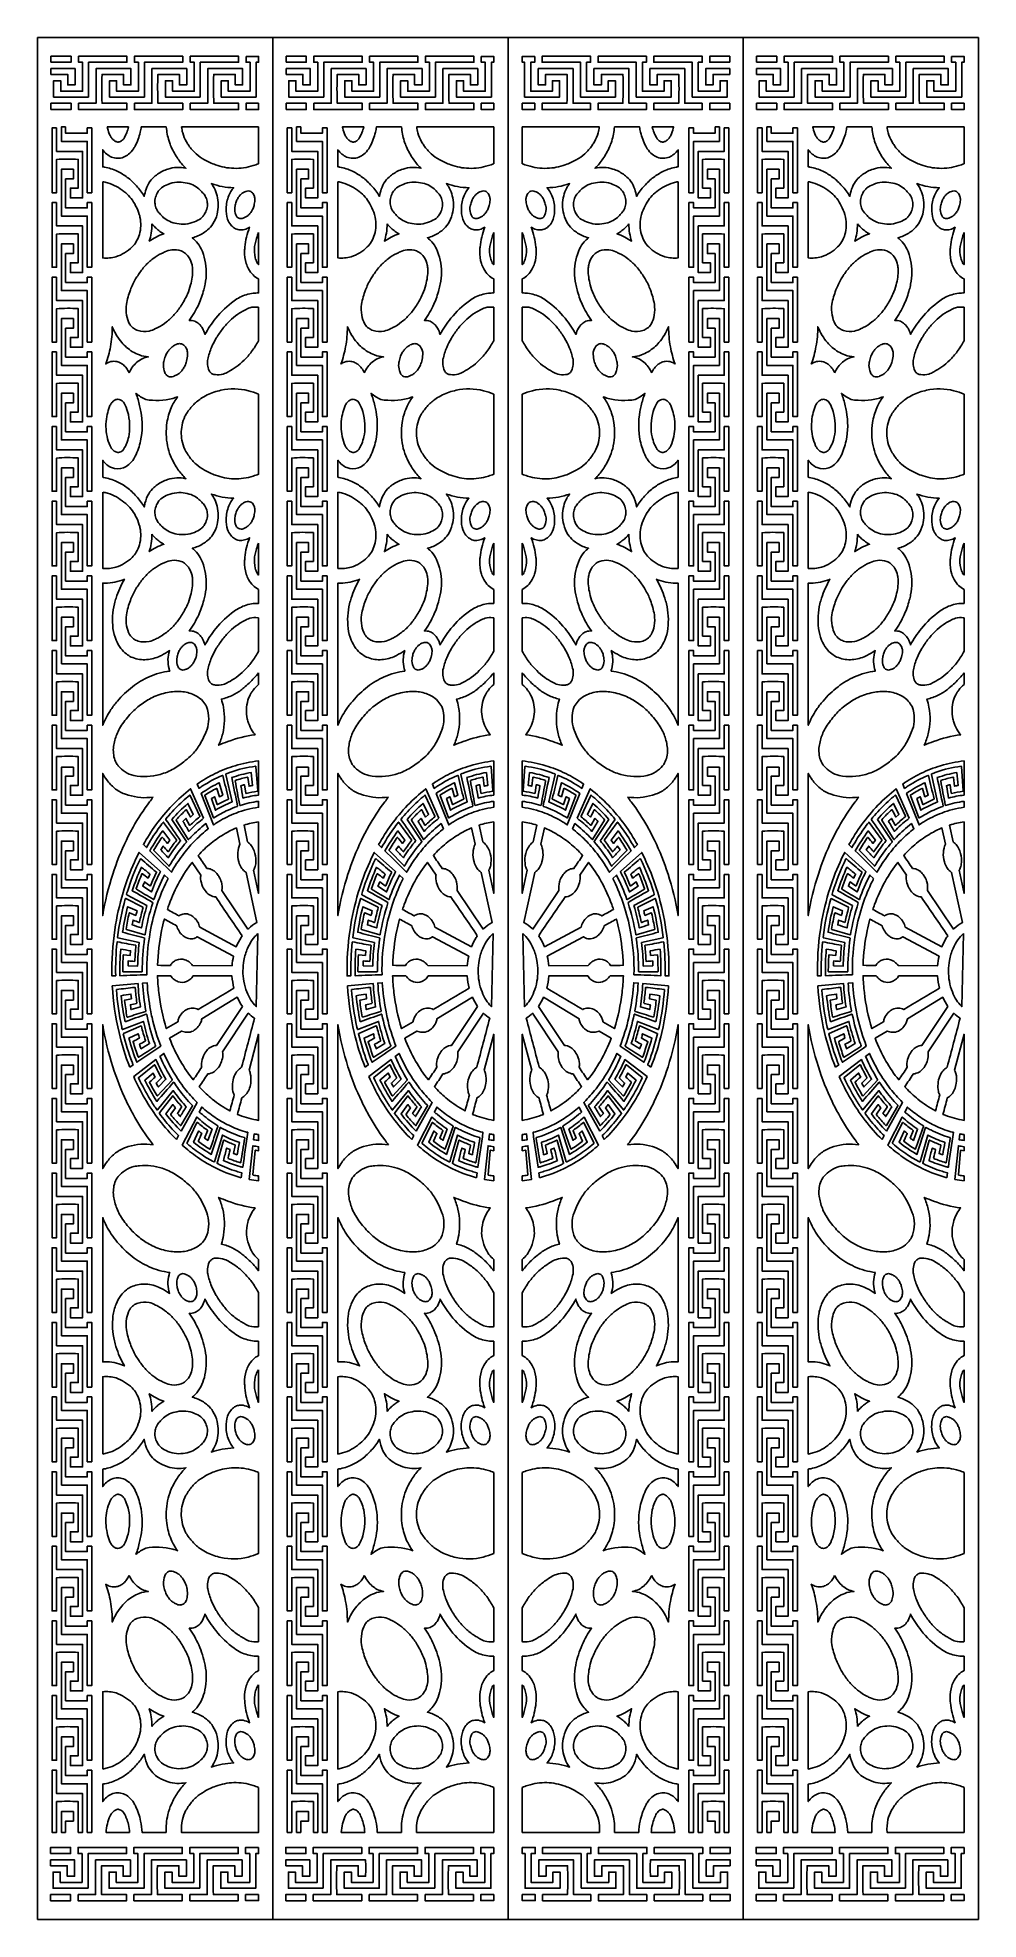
# Model space of a CAD drawing. Header units: millimetres. Extents: x -250 to 750, y -1000 to 1000.
import ezdxf

# ---------------------------------------------------------------- set-up
doc = ezdxf.new("R2010")
doc.units = ezdxf.units.MM
doc.layers.add('Default', color=70, linetype='Continuous')

msp = doc.modelspace()

# ---------------------------------------------------------------- linework, layer by layer
at = {"layer": 'Default'}
for p, q in [((0, 1000), (0, -1000)), ((250, -1000), (250, 1000)), ((500, -1000), (500, 1000))]:
    msp.add_line(p, q, dxfattribs=at)
for points in [[(0, -1000), (250, -1000), (500, -1000), (750, -1000), (750, 1000), (500, 1000), (250, 1000), (0, 1000), (-250, 1000), (-250, -1000)], [(-235.8, 973.8), (-235.8, 980.3), (-214.4, 980.3), (-214.4, 973.8)], [(-147.1, 936.9), (-173.6, 936.9), (-173.6, 954.2), (-166, 954.2), (-166, 943.1), (-142.9, 943.1), (-142.9, 973.8), (-147.1, 973.8), (-147.1, 980.3), (-95.7, 980.3), (-95.7, 973.8), (-136.4, 973.8), (-136.4, 936.9)], [(-28.4, 980), (-28.4, 973.8), (-24.1, 973.8), (-24.1, 943.1), (-47.3, 943.1), (-47.3, 954.2), (-54.9, 954.2), (-54.9, 936.9), (-28.4, 936.9), (-17.7, 936.9), (-17.7, 973.8), (-15.2, 973.8), (-15.2, 980)], [(14.2, 973.8), (14.2, 980.3), (35.6, 980.3), (35.6, 973.8)], [(102.9, 936.9), (76.4, 936.9), (76.4, 954.2), (84, 954.2), (84, 943.1), (107.1, 943.1), (107.1, 973.8), (102.9, 973.8), (102.9, 980.3), (154.3, 980.3), (154.3, 973.8), (113.6, 973.8), (113.6, 936.9)], [(221.6, 980), (221.6, 973.8), (225.9, 973.8), (225.9, 943.1), (202.7, 943.1), (202.7, 954.2), (195.1, 954.2), (195.1, 936.9), (221.6, 936.9), (232.3, 936.9), (232.3, 973.8), (234.8, 973.8), (234.8, 980)], [(278.4, 980), (278.4, 973.8), (274.1, 973.8), (274.1, 943.1), (297.3, 943.1), (297.3, 954.2), (304.9, 954.2), (304.9, 936.9), (278.4, 936.9), (267.7, 936.9), (267.7, 973.8), (265.2, 973.8), (265.2, 980)], [(397.1, 936.9), (423.6, 936.9), (423.6, 954.2), (416, 954.2), (416, 943.1), (392.9, 943.1), (392.9, 973.8), (397.1, 973.8), (397.1, 980.3), (345.7, 980.3), (345.7, 973.8), (386.4, 973.8), (386.4, 936.9)], [(485.8, 973.8), (485.8, 980.3), (464.4, 980.3), (464.4, 973.8)], [(514.2, 973.8), (514.2, 980.3), (535.6, 980.3), (535.6, 973.8)], [(602.9, 936.9), (576.4, 936.9), (576.4, 954.2), (584, 954.2), (584, 943.1), (607.1, 943.1), (607.1, 973.8), (602.9, 973.8), (602.9, 980.3), (654.3, 980.3), (654.3, 973.8), (613.6, 973.8), (613.6, 936.9)], [(721.6, 980), (721.6, 973.8), (725.9, 973.8), (725.9, 943.1), (702.7, 943.1), (702.7, 954.2), (695.1, 954.2), (695.1, 936.9), (721.6, 936.9), (732.3, 936.9), (732.3, 973.8), (734.8, 973.8), (734.8, 980)], [(-235.8, 960.9), (-235.8, 967.1), (-210.2, 967.1), (-210.2, 949.8), (-218, 949.8), (-218, 960.9)], [(14.2, 960.9), (14.2, 967.1), (39.8, 967.1), (39.8, 949.8), (32, 949.8), (32, 960.9)], [(485.8, 960.9), (485.8, 967.1), (460.2, 967.1), (460.2, 949.8), (468, 949.8), (468, 960.9)], [(514.2, 960.9), (514.2, 967.1), (539.8, 967.1), (539.8, 949.8), (532, 949.8), (532, 960.9)], [(-235.8, 923.6), (-235.8, 930.2), (-214.4, 930.2), (-214.4, 923.6)], [(-15.2, 930.2), (-15.2, 923.6), (-28.4, 923.6), (-28.4, 930.2)], [(14.2, 923.6), (14.2, 930.2), (35.6, 930.2), (35.6, 923.6)], [(234.8, 930.2), (234.8, 923.6), (221.6, 923.6), (221.6, 930.2)], [(265.2, 930.2), (265.2, 923.6), (278.4, 923.6), (278.4, 930.2)], [(485.8, 923.6), (485.8, 930.2), (464.4, 930.2), (464.4, 923.6)], [(514.2, 923.6), (514.2, 930.2), (535.6, 930.2), (535.6, 923.6)], [(734.8, 930.2), (734.8, 923.6), (721.6, 923.6), (721.6, 930.2)], [(-220.2, 905.1), (-220.2, 898.3), (-197.2, 898.3), (-197.2, 904), (-192.4, 904), (-192.4, 835.2), (-197.2, 835.2), (-197.2, 889.7), (-224.8, 889.7), (-224.8, 905.1)], [(29.8, 905.1), (29.8, 898.3), (52.8, 898.3), (52.8, 904), (57.6, 904), (57.6, 835.2), (52.8, 835.2), (52.8, 889.7), (25.2, 889.7), (25.2, 905.1)], [(470.2, 905.1), (470.2, 898.3), (447.2, 898.3), (447.2, 904), (442.4, 904), (442.4, 835.2), (447.2, 835.2), (447.2, 889.7), (474.8, 889.7), (474.8, 905.1)], [(529.8, 905.1), (529.8, 898.3), (552.8, 898.3), (552.8, 904), (557.6, 904), (557.6, 835.2), (552.8, 835.2), (552.8, 889.7), (525.2, 889.7), (525.2, 905.1)], [(-224.8, 824.6), (-224.8, 860.1), (-211.9, 860.1), (-211.9, 849.9), (-220.2, 849.9), (-220.2, 819), (-197.2, 819), (-197.2, 824.6), (-192.4, 824.6), (-192.4, 755.9), (-197.2, 755.9), (-197.2, 810.4), (-224.8, 810.4)], [(25.2, 824.6), (25.2, 860.1), (38.1, 860.1), (38.1, 849.9), (29.8, 849.9), (29.8, 819), (52.8, 819), (52.8, 824.6), (57.6, 824.6), (57.6, 755.9), (52.8, 755.9), (52.8, 810.4), (25.2, 810.4)], [(474.8, 824.6), (474.8, 860.1), (461.9, 860.1), (461.9, 849.9), (470.2, 849.9), (470.2, 819), (447.2, 819), (447.2, 824.6), (442.4, 824.6), (442.4, 755.9), (447.2, 755.9), (447.2, 810.4), (474.8, 810.4)], [(525.2, 824.6), (525.2, 860.1), (538.1, 860.1), (538.1, 849.9), (529.8, 849.9), (529.8, 819), (552.8, 819), (552.8, 824.6), (557.6, 824.6), (557.6, 755.9), (552.8, 755.9), (552.8, 810.4), (525.2, 810.4)], [(-220.2, 739.6), (-197.2, 739.6), (-197.2, 745.3), (-192.4, 745.3), (-192.4, 676.5), (-197.2, 676.5), (-197.2, 731.1), (-224.8, 731.1), (-224.8, 780.7), (-211.9, 780.7), (-211.9, 770.5), (-220.2, 770.5)], [(29.8, 739.6), (52.8, 739.6), (52.8, 745.3), (57.6, 745.3), (57.6, 676.5), (52.8, 676.5), (52.8, 731.1), (25.2, 731.1), (25.2, 780.7), (38.1, 780.7), (38.1, 770.5), (29.8, 770.5)], [(470.2, 739.6), (447.2, 739.6), (447.2, 745.3), (442.4, 745.3), (442.4, 676.5), (447.2, 676.5), (447.2, 731.1), (474.8, 731.1), (474.8, 780.7), (461.9, 780.7), (461.9, 770.5), (470.2, 770.5)], [(529.8, 739.6), (552.8, 739.6), (552.8, 745.3), (557.6, 745.3), (557.6, 676.5), (552.8, 676.5), (552.8, 731.1), (525.2, 731.1), (525.2, 780.7), (538.1, 780.7), (538.1, 770.5), (529.8, 770.5)], [(-220.2, 660.3), (-197.2, 660.3), (-197.2, 665.9), (-192.4, 665.9), (-192.4, 597.2), (-197.2, 597.2), (-197.2, 651.7), (-224.8, 651.7), (-224.8, 701.4), (-211.9, 701.4), (-211.9, 691.2), (-220.2, 691.2)], [(29.8, 660.3), (52.8, 660.3), (52.8, 665.9), (57.6, 665.9), (57.6, 597.2), (52.8, 597.2), (52.8, 651.7), (25.2, 651.7), (25.2, 701.4), (38.1, 701.4), (38.1, 691.2), (29.8, 691.2)], [(470.2, 660.3), (447.2, 660.3), (447.2, 665.9), (442.4, 665.9), (442.4, 597.2), (447.2, 597.2), (447.2, 651.7), (474.8, 651.7), (474.8, 701.4), (461.9, 701.4), (461.9, 691.2), (470.2, 691.2)], [(529.8, 660.3), (552.8, 660.3), (552.8, 665.9), (557.6, 665.9), (557.6, 597.2), (552.8, 597.2), (552.8, 651.7), (525.2, 651.7), (525.2, 701.4), (538.1, 701.4), (538.1, 691.2), (529.8, 691.2)], [(-220.2, 581), (-197.2, 581), (-197.2, 586.6), (-192.4, 586.6), (-192.4, 517.9), (-197.2, 517.9), (-197.2, 572.4), (-224.8, 572.4), (-224.8, 622), (-211.9, 622), (-211.9, 611.8), (-220.2, 611.8)], [(29.8, 581), (52.8, 581), (52.8, 586.6), (57.6, 586.6), (57.6, 517.9), (52.8, 517.9), (52.8, 572.4), (25.2, 572.4), (25.2, 622), (38.1, 622), (38.1, 611.8), (29.8, 611.8)], [(470.2, 581), (447.2, 581), (447.2, 586.6), (442.4, 586.6), (442.4, 517.9), (447.2, 517.9), (447.2, 572.4), (474.8, 572.4), (474.8, 622), (461.9, 622), (461.9, 611.8), (470.2, 611.8)], [(529.8, 581), (552.8, 581), (552.8, 586.6), (557.6, 586.6), (557.6, 517.9), (552.8, 517.9), (552.8, 572.4), (525.2, 572.4), (525.2, 622), (538.1, 622), (538.1, 611.8), (529.8, 611.8)], [(-224.8, 507.3), (-224.8, 542.7), (-211.9, 542.7), (-211.9, 532.5), (-220.2, 532.5), (-220.2, 501.6), (-197.2, 501.6), (-197.2, 507.3), (-192.4, 507.3), (-192.4, 438.5), (-197.2, 438.5), (-197.2, 493), (-224.8, 493)], [(25.2, 507.3), (25.2, 542.7), (38.1, 542.7), (38.1, 532.5), (29.8, 532.5), (29.8, 501.6), (52.8, 501.6), (52.8, 507.3), (57.6, 507.3), (57.6, 438.5), (52.8, 438.5), (52.8, 493), (25.2, 493)], [(474.8, 507.3), (474.8, 542.7), (461.9, 542.7), (461.9, 532.5), (470.2, 532.5), (470.2, 501.6), (447.2, 501.6), (447.2, 507.3), (442.4, 507.3), (442.4, 438.5), (447.2, 438.5), (447.2, 493), (474.8, 493)], [(525.2, 507.3), (525.2, 542.7), (538.1, 542.7), (538.1, 532.5), (529.8, 532.5), (529.8, 501.6), (552.8, 501.6), (552.8, 507.3), (557.6, 507.3), (557.6, 438.5), (552.8, 438.5), (552.8, 493), (525.2, 493)], [(-220.2, 422.3), (-197.2, 422.3), (-197.2, 427.9), (-192.4, 427.9), (-192.4, 359.2), (-197.2, 359.2), (-197.2, 413.7), (-224.8, 413.7), (-224.8, 463.3), (-211.9, 463.3), (-211.9, 453.2), (-220.2, 453.2)], [(29.8, 422.3), (52.8, 422.3), (52.8, 427.9), (57.6, 427.9), (57.6, 359.2), (52.8, 359.2), (52.8, 413.7), (25.2, 413.7), (25.2, 463.3), (38.1, 463.3), (38.1, 453.2), (29.8, 453.2)], [(470.2, 422.3), (447.2, 422.3), (447.2, 427.9), (442.4, 427.9), (442.4, 359.2), (447.2, 359.2), (447.2, 413.7), (474.8, 413.7), (474.8, 463.3), (461.9, 463.3), (461.9, 453.2), (470.2, 453.2)], [(529.8, 422.3), (552.8, 422.3), (552.8, 427.9), (557.6, 427.9), (557.6, 359.2), (552.8, 359.2), (552.8, 413.7), (525.2, 413.7), (525.2, 463.3), (538.1, 463.3), (538.1, 453.2), (529.8, 453.2)], [(-224.8, 269.2), (-224.8, 304.7), (-211.9, 304.7), (-211.9, 294.5), (-220.2, 294.5), (-220.2, 263.6), (-197.2, 263.6), (-197.2, 269.2), (-192.4, 269.2), (-192.4, 200.5), (-197.2, 200.5), (-197.2, 255), (-224.8, 255)], [(25.2, 269.2), (25.2, 304.7), (38.1, 304.7), (38.1, 294.5), (29.8, 294.5), (29.8, 263.6), (52.8, 263.6), (52.8, 269.2), (57.6, 269.2), (57.6, 200.5), (52.8, 200.5), (52.8, 255), (25.2, 255)], [(474.8, 269.2), (474.8, 304.7), (461.9, 304.7), (461.9, 294.5), (470.2, 294.5), (470.2, 263.6), (447.2, 263.6), (447.2, 269.2), (442.4, 269.2), (442.4, 200.5), (447.2, 200.5), (447.2, 255), (474.8, 255)], [(525.2, 269.2), (525.2, 304.7), (538.1, 304.7), (538.1, 294.5), (529.8, 294.5), (529.8, 263.6), (552.8, 263.6), (552.8, 269.2), (557.6, 269.2), (557.6, 200.5), (552.8, 200.5), (552.8, 255), (525.2, 255)], [(-211.9, 224.5), (-211.9, 215.1), (-220.2, 215.1), (-220.2, 184.3), (-197.2, 184.3), (-197.2, 189.9), (-192.4, 189.9), (-192.4, 121.2), (-197.2, 121.2), (-197.2, 175.7), (-224.8, 175.7), (-224.8, 224.5)], [(38.1, 224.5), (38.1, 215.1), (29.8, 215.1), (29.8, 184.3), (52.8, 184.3), (52.8, 189.9), (57.6, 189.9), (57.6, 121.2), (52.8, 121.2), (52.8, 175.7), (25.2, 175.7), (25.2, 224.5)], [(461.9, 224.5), (461.9, 215.1), (470.2, 215.1), (470.2, 184.3), (447.2, 184.3), (447.2, 189.9), (442.4, 189.9), (442.4, 121.2), (447.2, 121.2), (447.2, 175.7), (474.8, 175.7), (474.8, 224.5)], [(538.1, 224.5), (538.1, 215.1), (529.8, 215.1), (529.8, 184.3), (552.8, 184.3), (552.8, 189.9), (557.6, 189.9), (557.6, 121.2), (552.8, 121.2), (552.8, 175.7), (525.2, 175.7), (525.2, 224.5)], [(-50, 216.8), (-50, 216.8)], [(200, 216.8), (200, 216.8)], [(300, 216.8), (300, 216.8)], [(700, 216.8), (700, 216.8)], [(-220.2, 104.9), (-197.2, 104.9), (-197.2, 110.6), (-192.4, 110.6), (-192.4, 41.8), (-197.2, 41.8), (-197.2, 96.3), (-224.8, 96.3), (-224.8, 146), (-211.9, 146), (-211.9, 135.8), (-220.2, 135.8)], [(29.8, 104.9), (52.8, 104.9), (52.8, 110.6), (57.6, 110.6), (57.6, 41.8), (52.8, 41.8), (52.8, 96.3), (25.2, 96.3), (25.2, 146), (38.1, 146), (38.1, 135.8), (29.8, 135.8)], [(470.2, 104.9), (447.2, 104.9), (447.2, 110.6), (442.4, 110.6), (442.4, 41.8), (447.2, 41.8), (447.2, 96.3), (474.8, 96.3), (474.8, 146), (461.9, 146), (461.9, 135.8), (470.2, 135.8)], [(529.8, 104.9), (552.8, 104.9), (552.8, 110.6), (557.6, 110.6), (557.6, 41.8), (552.8, 41.8), (552.8, 96.3), (525.2, 96.3), (525.2, 146), (538.1, 146), (538.1, 135.8), (529.8, 135.8)], [(-224.8, -48.1), (-224.8, -12.7), (-211.9, -12.7), (-211.9, -22.9), (-220.2, -22.9), (-220.2, -53.8), (-197.2, -53.8), (-197.2, -48.1), (-192.4, -48.1), (-192.4, -116.9), (-197.2, -116.9), (-197.2, -62.4), (-224.8, -62.4)], [(25.2, -48.1), (25.2, -12.7), (38.1, -12.7), (38.1, -22.9), (29.8, -22.9), (29.8, -53.8), (52.8, -53.8), (52.8, -48.1), (57.6, -48.1), (57.6, -116.9), (52.8, -116.9), (52.8, -62.4), (25.2, -62.4)], [(474.8, -48.1), (474.8, -12.7), (461.9, -12.7), (461.9, -22.9), (470.2, -22.9), (470.2, -53.8), (447.2, -53.8), (447.2, -48.1), (442.4, -48.1), (442.4, -116.9), (447.2, -116.9), (447.2, -62.4), (474.8, -62.4)], [(525.2, -48.1), (525.2, -12.7), (538.1, -12.7), (538.1, -22.9), (529.8, -22.9), (529.8, -53.8), (552.8, -53.8), (552.8, -48.1), (557.6, -48.1), (557.6, -116.9), (552.8, -116.9), (552.8, -62.4), (525.2, -62.4)], [(-220.2, -133.1), (-197.2, -133.1), (-197.2, -127.5), (-192.4, -127.5), (-192.4, -196.2), (-197.2, -196.2), (-197.2, -141.7), (-224.8, -141.7), (-224.8, -92), (-211.9, -92), (-211.9, -102.2), (-220.2, -102.2)], [(29.8, -133.1), (52.8, -133.1), (52.8, -127.5), (57.6, -127.5), (57.6, -196.2), (52.8, -196.2), (52.8, -141.7), (25.2, -141.7), (25.2, -92), (38.1, -92), (38.1, -102.2), (29.8, -102.2)], [(470.2, -133.1), (447.2, -133.1), (447.2, -127.5), (442.4, -127.5), (442.4, -196.2), (447.2, -196.2), (447.2, -141.7), (474.8, -141.7), (474.8, -92), (461.9, -92), (461.9, -102.2), (470.2, -102.2)], [(529.8, -133.1), (552.8, -133.1), (552.8, -127.5), (557.6, -127.5), (557.6, -196.2), (552.8, -196.2), (552.8, -141.7), (525.2, -141.7), (525.2, -92), (538.1, -92), (538.1, -102.2), (529.8, -102.2)], [(-224.8, -206.8), (-224.8, -171.4), (-211.9, -171.4), (-211.9, -181.6), (-220.2, -181.6), (-220.2, -212.4), (-197.2, -212.4), (-197.2, -206.8), (-192.4, -206.8), (-192.4, -275.5), (-197.2, -275.5), (-197.2, -221), (-224.8, -221)], [(25.2, -206.8), (25.2, -171.4), (38.1, -171.4), (38.1, -181.6), (29.8, -181.6), (29.8, -212.4), (52.8, -212.4), (52.8, -206.8), (57.6, -206.8), (57.6, -275.5), (52.8, -275.5), (52.8, -221), (25.2, -221)], [(474.8, -206.8), (474.8, -171.4), (461.9, -171.4), (461.9, -181.6), (470.2, -181.6), (470.2, -212.4), (447.2, -212.4), (447.2, -206.8), (442.4, -206.8), (442.4, -275.5), (447.2, -275.5), (447.2, -221), (474.8, -221)], [(525.2, -206.8), (525.2, -171.4), (538.1, -171.4), (538.1, -181.6), (529.8, -181.6), (529.8, -212.4), (552.8, -212.4), (552.8, -206.8), (557.6, -206.8), (557.6, -275.5), (552.8, -275.5), (552.8, -221), (525.2, -221)], [(-18.9, -182.9), (-18.9, -182.9)], [(231.1, -182.9), (231.1, -182.9)], [(268.9, -182.9), (268.9, -182.9)], [(731.1, -182.9), (731.1, -182.9)], [(-220.2, -291.8), (-197.2, -291.8), (-197.2, -286.1), (-192.4, -286.1), (-192.4, -354.9), (-197.2, -354.9), (-197.2, -300.4), (-224.8, -300.4), (-224.8, -250.7), (-211.9, -250.7), (-211.9, -260.9), (-220.2, -260.9)], [(29.8, -291.8), (52.8, -291.8), (52.8, -286.1), (57.6, -286.1), (57.6, -354.9), (52.8, -354.9), (52.8, -300.4), (25.2, -300.4), (25.2, -250.7), (38.1, -250.7), (38.1, -260.9), (29.8, -260.9)], [(470.2, -291.8), (447.2, -291.8), (447.2, -286.1), (442.4, -286.1), (442.4, -354.9), (447.2, -354.9), (447.2, -300.4), (474.8, -300.4), (474.8, -250.7), (461.9, -250.7), (461.9, -260.9), (470.2, -260.9)], [(529.8, -291.8), (552.8, -291.8), (552.8, -286.1), (557.6, -286.1), (557.6, -354.9), (552.8, -354.9), (552.8, -300.4), (525.2, -300.4), (525.2, -250.7), (538.1, -250.7), (538.1, -260.9), (529.8, -260.9)], [(-224.8, -444.8), (-224.8, -409.4), (-211.9, -409.4), (-211.9, -419.6), (-220.2, -419.6), (-220.2, -450.5), (-197.2, -450.5), (-197.2, -444.8), (-192.4, -444.8), (-192.4, -513.6), (-197.2, -513.6), (-197.2, -459.1), (-224.8, -459.1)], [(25.2, -444.8), (25.2, -409.4), (38.1, -409.4), (38.1, -419.6), (29.8, -419.6), (29.8, -450.5), (52.8, -450.5), (52.8, -444.8), (57.6, -444.8), (57.6, -513.6), (52.8, -513.6), (52.8, -459.1), (25.2, -459.1)], [(474.8, -444.8), (474.8, -409.4), (461.9, -409.4), (461.9, -419.6), (470.2, -419.6), (470.2, -450.5), (447.2, -450.5), (447.2, -444.8), (442.4, -444.8), (442.4, -513.6), (447.2, -513.6), (447.2, -459.1), (474.8, -459.1)], [(525.2, -444.8), (525.2, -409.4), (538.1, -409.4), (538.1, -419.6), (529.8, -419.6), (529.8, -450.5), (552.8, -450.5), (552.8, -444.8), (557.6, -444.8), (557.6, -513.6), (552.8, -513.6), (552.8, -459.1), (525.2, -459.1)], [(-224.8, -603.5), (-224.8, -568.1), (-211.9, -568.1), (-211.9, -578.3), (-220.2, -578.3), (-220.2, -609.1), (-197.2, -609.1), (-197.2, -603.5), (-192.4, -603.5), (-192.4, -672.2), (-197.2, -672.2), (-197.2, -617.7), (-224.8, -617.7)], [(25.2, -603.5), (25.2, -568.1), (38.1, -568.1), (38.1, -578.3), (29.8, -578.3), (29.8, -609.1), (52.8, -609.1), (52.8, -603.5), (57.6, -603.5), (57.6, -672.2), (52.8, -672.2), (52.8, -617.7), (25.2, -617.7)], [(474.8, -603.5), (474.8, -568.1), (461.9, -568.1), (461.9, -578.3), (470.2, -578.3), (470.2, -609.1), (447.2, -609.1), (447.2, -603.5), (442.4, -603.5), (442.4, -672.2), (447.2, -672.2), (447.2, -617.7), (474.8, -617.7)], [(525.2, -603.5), (525.2, -568.1), (538.1, -568.1), (538.1, -578.3), (529.8, -578.3), (529.8, -609.1), (552.8, -609.1), (552.8, -603.5), (557.6, -603.5), (557.6, -672.2), (552.8, -672.2), (552.8, -617.7), (525.2, -617.7)], [(-224.8, -682.8), (-224.8, -647.4), (-211.9, -647.4), (-211.9, -657.6), (-220.2, -657.6), (-220.2, -688.5), (-197.2, -688.5), (-197.2, -682.8), (-192.4, -682.8), (-192.4, -751.6), (-197.2, -751.6), (-197.2, -697.1), (-224.8, -697.1)], [(25.2, -682.8), (25.2, -647.4), (38.1, -647.4), (38.1, -657.6), (29.8, -657.6), (29.8, -688.5), (52.8, -688.5), (52.8, -682.8), (57.6, -682.8), (57.6, -751.6), (52.8, -751.6), (52.8, -697.1), (25.2, -697.1)], [(474.8, -682.8), (474.8, -647.4), (461.9, -647.4), (461.9, -657.6), (470.2, -657.6), (470.2, -688.5), (447.2, -688.5), (447.2, -682.8), (442.4, -682.8), (442.4, -751.6), (447.2, -751.6), (447.2, -697.1), (474.8, -697.1)], [(525.2, -682.8), (525.2, -647.4), (538.1, -647.4), (538.1, -657.6), (529.8, -657.6), (529.8, -688.5), (552.8, -688.5), (552.8, -682.8), (557.6, -682.8), (557.6, -751.6), (552.8, -751.6), (552.8, -697.1), (525.2, -697.1)], [(-220.2, -767.8), (-197.2, -767.8), (-197.2, -762.2), (-192.4, -762.2), (-192.4, -830.9), (-197.2, -830.9), (-197.2, -776.4), (-224.8, -776.4), (-224.8, -726.8), (-211.9, -726.8), (-211.9, -736.9), (-220.2, -736.9)], [(29.8, -767.8), (52.8, -767.8), (52.8, -762.2), (57.6, -762.2), (57.6, -830.9), (52.8, -830.9), (52.8, -776.4), (25.2, -776.4), (25.2, -726.8), (38.1, -726.8), (38.1, -736.9), (29.8, -736.9)], [(470.2, -767.8), (447.2, -767.8), (447.2, -762.2), (442.4, -762.2), (442.4, -830.9), (447.2, -830.9), (447.2, -776.4), (474.8, -776.4), (474.8, -726.8), (461.9, -726.8), (461.9, -736.9), (470.2, -736.9)], [(529.8, -767.8), (552.8, -767.8), (552.8, -762.2), (557.6, -762.2), (557.6, -830.9), (552.8, -830.9), (552.8, -776.4), (525.2, -776.4), (525.2, -726.8), (538.1, -726.8), (538.1, -736.9), (529.8, -736.9)], [(-220.2, -907.6), (-220.2, -895.6), (-211.9, -895.6), (-211.9, -885.4), (-224.8, -885.4), (-224.8, -907.6)], [(29.8, -907.6), (29.8, -895.6), (38.1, -895.6), (38.1, -885.4), (25.2, -885.4), (25.2, -907.6)], [(470.2, -907.6), (470.2, -895.6), (461.9, -895.6), (461.9, -885.4), (474.8, -885.4), (474.8, -907.6)], [(529.8, -907.6), (529.8, -895.6), (538.1, -895.6), (538.1, -885.4), (525.2, -885.4), (525.2, -907.6)], [(-236.3, -930.1), (-236.3, -923.6), (-214.9, -923.6), (-214.9, -930.1)], [(-236.3, -943), (-236.3, -936.8), (-210.7, -936.8), (-210.7, -954.1), (-218.5, -954.1), (-218.5, -943)], [(-147.6, -967), (-174.1, -967), (-174.1, -949.7), (-166.5, -949.7), (-166.5, -960.8), (-143.4, -960.8), (-143.4, -930.1), (-147.6, -930.1), (-147.6, -923.6), (-96.2, -923.6), (-96.2, -930.1), (-136.9, -930.1), (-136.9, -967)], [(-15.2, -923.6), (-15.2, -930.1), (-18.2, -930.1), (-18.2, -967), (-28.9, -967), (-55.4, -967), (-55.4, -949.7), (-47.8, -949.7), (-47.8, -960.8), (-24.6, -960.8), (-24.6, -930.1), (-28.9, -930.1), (-28.9, -923.6)], [(13.7, -930.1), (13.7, -923.6), (35.1, -923.6), (35.1, -930.1)], [(13.7, -943), (13.7, -936.8), (39.3, -936.8), (39.3, -954.1), (31.5, -954.1), (31.5, -943)], [(102.4, -967), (75.9, -967), (75.9, -949.7), (83.5, -949.7), (83.5, -960.8), (106.6, -960.8), (106.6, -930.1), (102.4, -930.1), (102.4, -923.6), (153.8, -923.6), (153.8, -930.1), (113.1, -930.1), (113.1, -967)], [(234.8, -923.6), (234.8, -930.1), (231.8, -930.1), (231.8, -967), (221.1, -967), (194.6, -967), (194.6, -949.7), (202.2, -949.7), (202.2, -960.8), (225.4, -960.8), (225.4, -930.1), (221.1, -930.1), (221.1, -923.6)], [(265.2, -923.6), (265.2, -930.1), (268.2, -930.1), (268.2, -967), (278.9, -967), (305.4, -967), (305.4, -949.7), (297.8, -949.7), (297.8, -960.8), (274.6, -960.8), (274.6, -930.1), (278.9, -930.1), (278.9, -923.6)], [(397.6, -967), (424.1, -967), (424.1, -949.7), (416.5, -949.7), (416.5, -960.8), (393.4, -960.8), (393.4, -930.1), (397.6, -930.1), (397.6, -923.6), (346.2, -923.6), (346.2, -930.1), (386.9, -930.1), (386.9, -967)], [(486.3, -943), (486.3, -936.8), (460.7, -936.8), (460.7, -954.1), (468.5, -954.1), (468.5, -943)], [(486.3, -930.1), (486.3, -923.6), (464.9, -923.6), (464.9, -930.1)], [(513.7, -930.1), (513.7, -923.6), (535.1, -923.6), (535.1, -930.1)], [(513.7, -943), (513.7, -936.8), (539.3, -936.8), (539.3, -954.1), (531.5, -954.1), (531.5, -943)], [(602.4, -967), (575.9, -967), (575.9, -949.7), (583.5, -949.7), (583.5, -960.8), (606.6, -960.8), (606.6, -930.1), (602.4, -930.1), (602.4, -923.6), (653.8, -923.6), (653.8, -930.1), (613.1, -930.1), (613.1, -967)], [(734.8, -923.6), (734.8, -930.1), (731.8, -930.1), (731.8, -967), (721.1, -967), (694.6, -967), (694.6, -949.7), (702.2, -949.7), (702.2, -960.8), (725.4, -960.8), (725.4, -930.1), (721.1, -930.1), (721.1, -923.6)], [(-236.3, -980.3), (-236.3, -973.7), (-214.9, -973.7), (-214.9, -980.3)], [(-15.2, -973.7), (-28.9, -973.7), (-28.9, -980), (-15.2, -980), (-15.2, -973.9)], [(13.7, -980.3), (13.7, -973.7), (35.1, -973.7), (35.1, -980.3)], [(234.8, -973.7), (221.1, -973.7), (221.1, -980), (234.8, -980), (234.8, -973.9)], [(265.2, -973.7), (278.9, -973.7), (278.9, -980), (265.2, -980), (265.2, -973.9)], [(486.3, -980.3), (486.3, -973.7), (464.9, -973.7), (464.9, -980.3)], [(513.7, -980.3), (513.7, -973.7), (535.1, -973.7), (535.1, -980.3)], [(734.8, -973.7), (721.1, -973.7), (721.1, -980), (734.8, -980), (734.8, -973.9)]]:
    msp.add_lwpolyline(points, close=True, dxfattribs=at)
for points in [[(-195.8, 936.9), (-233, 936.9, -0.000426), (-233, 954.2), (-225.4, 954.2), (-225.4, 943.1), (-202.2, 943.1), (-202.2, 973.8), (-206.5, 973.8), (-206.5, 980.3), (-155, 980.3), (-155, 973.8), (-195.8, 973.8)], [(-77.1, 936.9), (-114.2, 936.9, -0.000426), (-114.2, 954.2), (-106.6, 954.2), (-106.6, 943.1), (-83.5, 943.1), (-83.5, 973.8), (-87.7, 973.8), (-87.7, 980.3), (-36.3, 980.3), (-36.3, 973.8), (-77.1, 973.8)], [(54.2, 936.9), (17, 936.9, -0.000426), (17, 954.2), (24.6, 954.2), (24.6, 943.1), (47.8, 943.1), (47.8, 973.8), (43.5, 973.8), (43.5, 980.3), (95, 980.3), (95, 973.8), (54.2, 973.8)], [(172.9, 936.9), (135.8, 936.9, -0.000426), (135.8, 954.2), (143.4, 954.2), (143.4, 943.1), (166.5, 943.1), (166.5, 973.8), (162.3, 973.8), (162.3, 980.3), (213.7, 980.3), (213.7, 973.8), (172.9, 973.8)], [(327.1, 936.9), (364.2, 936.9, 0.000426), (364.2, 954.2), (356.6, 954.2), (356.6, 943.1), (333.5, 943.1), (333.5, 973.8), (337.7, 973.8), (337.7, 980.3), (286.3, 980.3), (286.3, 973.8), (327.1, 973.8)], [(445.8, 936.9), (483, 936.9, 0.000426), (483, 954.2), (475.4, 954.2), (475.4, 943.1), (452.2, 943.1), (452.2, 973.8), (456.5, 973.8), (456.5, 980.3), (405, 980.3), (405, 973.8), (445.8, 973.8)], [(554.2, 936.9), (517, 936.9, -0.000426), (517, 954.2), (524.6, 954.2), (524.6, 943.1), (547.8, 943.1), (547.8, 973.8), (543.5, 973.8), (543.5, 980.3), (595, 980.3), (595, 973.8), (554.2, 973.8)], [(672.9, 936.9), (635.8, 936.9, -0.000426), (635.8, 954.2), (643.4, 954.2), (643.4, 943.1), (666.5, 943.1), (666.5, 973.8), (662.3, 973.8), (662.3, 980.3), (713.7, 980.3), (713.7, 973.8), (672.9, 973.8)], [(-206.5, 930.2), (-187.9, 930.2), (-187.9, 967.1), (-150.8, 967.1, -0.000185), (-150.8, 949.8), (-158.6, 949.8), (-158.6, 960.9), (-181.5, 960.9, 0.017891), (-181.5, 930.2), (-155, 930.2), (-155, 923.6), (-206.5, 923.6)], [(-147.1, 930.2), (-128.5, 930.2), (-128.5, 967.1), (-91.4, 967.1), (-91.4, 949.8), (-99.3, 949.8), (-99.3, 960.9), (-122.2, 960.9, 0.017511), (-122.1, 930.2), (-95.7, 930.2), (-95.7, 923.6), (-147.1, 923.6)], [(-87.7, 930.2), (-69.2, 930.2), (-69.2, 967.1), (-32.1, 967.1), (-32.1, 949.8), (-39.9, 949.8), (-39.9, 960.9), (-62.8, 960.9, 0.017511), (-62.7, 930.2), (-36.3, 930.2), (-36.3, 923.6), (-87.7, 923.6)], [(43.5, 930.2), (62.1, 930.2), (62.1, 967.1), (99.2, 967.1, -0.000185), (99.2, 949.8), (91.4, 949.8), (91.4, 960.9), (68.5, 960.9, 0.017891), (68.5, 930.2), (95, 930.2), (95, 923.6), (43.5, 923.6)], [(102.9, 930.2), (121.5, 930.2), (121.5, 967.1), (158.6, 967.1), (158.6, 949.8), (150.7, 949.8), (150.7, 960.9), (127.8, 960.9, 0.017511), (127.9, 930.2), (154.3, 930.2), (154.3, 923.6), (102.9, 923.6)], [(162.3, 930.2), (180.8, 930.2), (180.8, 967.1), (217.9, 967.1), (217.9, 949.8), (210.1, 949.8), (210.1, 960.9), (187.2, 960.9, 0.017511), (187.3, 930.2), (213.7, 930.2), (213.7, 923.6), (162.3, 923.6)], [(337.7, 930.2), (319.2, 930.2), (319.2, 967.1), (282.1, 967.1), (282.1, 949.8), (289.9, 949.8), (289.9, 960.9), (312.8, 960.9, -0.017511), (312.7, 930.2), (286.3, 930.2), (286.3, 923.6), (337.7, 923.6)], [(397.1, 930.2), (378.5, 930.2), (378.5, 967.1), (341.4, 967.1), (341.4, 949.8), (349.3, 949.8), (349.3, 960.9), (372.2, 960.9, -0.017511), (372.1, 930.2), (345.7, 930.2), (345.7, 923.6), (397.1, 923.6)], [(456.5, 930.2), (437.9, 930.2), (437.9, 967.1), (400.8, 967.1, 0.000185), (400.8, 949.8), (408.6, 949.8), (408.6, 960.9), (431.5, 960.9, -0.017891), (431.5, 930.2), (405, 930.2), (405, 923.6), (456.5, 923.6)], [(543.5, 930.2), (562.1, 930.2), (562.1, 967.1), (599.2, 967.1, -0.000185), (599.2, 949.8), (591.4, 949.8), (591.4, 960.9), (568.5, 960.9, 0.017891), (568.5, 930.2), (595, 930.2), (595, 923.6), (543.5, 923.6)], [(602.9, 930.2), (621.5, 930.2), (621.5, 967.1), (658.6, 967.1), (658.6, 949.8), (650.7, 949.8), (650.7, 960.9), (627.8, 960.9, 0.017511), (627.9, 930.2), (654.3, 930.2), (654.3, 923.6), (602.9, 923.6)], [(662.3, 930.2), (680.8, 930.2), (680.8, 967.1), (717.9, 967.1), (717.9, 949.8), (710.1, 949.8), (710.1, 960.9), (687.2, 960.9, 0.017511), (687.3, 930.2), (713.7, 930.2), (713.7, 923.6), (662.3, 923.6)], [(-229.9, 904), (-229.9, 879.1), (-202.2, 879.1), (-202.2, 829.6), (-215.2, 829.6), (-215.2, 840.1), (-206.9, 840.1), (-206.9, 870.6, 0.031927), (-229.9, 870.5), (-229.9, 835.2), (-234.7, 835.2), (-234.7, 904)], [(-113.2, 905.1, 0.058039), (-110.3, 890.1, 0.019575), (-108.7, 885.5, 0.047675), (-101.8, 872.6, 0.048529), (-93.9, 862.6, 0.008134), (-92.4, 861.2, 0.132386), (-111.6, 860.3, 0.073864), (-122.7, 854.8, 0.006753), (-124.9, 853.1, 0.072793), (-130.6, 847.1, 0.065071), (-134.7, 839, 0.048224), (-136.6, 831.3, 0.043998), (-145, 842.5, 0.048647), (-154.7, 851.5, 0.053104), (-165.4, 858, 0.068491), (-179, 862.4, 0.009066), (-180.8, 862.6), (-180.8, 880.9, 0.066674), (-176.5, 876.2, 0.076374), (-171.5, 873.1, 0.196119), (-158.6, 872.9, 0.075938), (-153.3, 876, 0.075294), (-148.1, 881.9, 0.027548), (-146.4, 884.8, 0.05674), (-140.9, 899.4, 0.019692), (-139.8, 905.1)], [(-153.3, 905.1, -0.041243), (-155.3, 898.9, -0.031317), (-157.2, 894.9, -0.05751), (-158.5, 892.6, -0.059348), (-160, 890.9, -0.059546), (-161.5, 889.8, -0.081414), (-163.6, 889.1, -0.048895), (-164.9, 889, -0.077386), (-167.8, 890.1, -0.063817), (-170.2, 892, -0.055061), (-172.2, 894.6, -0.024195), (-173, 896, -0.041221), (-175.7, 903.7, -0.007096), (-176, 905.1)], [(-15.2, 905.1), (-15.2, 866, -0.029075), (-20.9, 864, -0.084189), (-41.5, 861.1, -0.077461), (-60.9, 864.8, -0.04565), (-72.5, 870.2, -0.063939), (-81.6, 876.5, -0.056241), (-89.3, 885.3, -0.020101), (-91.8, 889.3, -0.068311), (-95.8, 898.8, -0.037889), (-97, 905.1)], [(20.1, 904), (20.1, 879.1), (47.8, 879.1), (47.8, 829.6), (34.8, 829.6), (34.8, 840.1), (43.1, 840.1), (43.1, 870.6, 0.031927), (20.1, 870.5), (20.1, 835.2), (15.3, 835.2), (15.3, 904)], [(136.8, 905.1, 0.058039), (139.7, 890.1, 0.019575), (141.3, 885.5, 0.047675), (148.2, 872.6, 0.048529), (156.1, 862.6, 0.008134), (157.6, 861.2, 0.132386), (138.4, 860.3, 0.073864), (127.3, 854.8, 0.006753), (125.1, 853.1, 0.072793), (119.4, 847.1, 0.065071), (115.3, 839, 0.048224), (113.4, 831.3, 0.043998), (105, 842.5, 0.048647), (95.3, 851.5, 0.053104), (84.6, 858, 0.068491), (71, 862.4, 0.009066), (69.2, 862.6), (69.2, 880.9, 0.066674), (73.5, 876.2, 0.076374), (78.5, 873.1, 0.196119), (91.4, 872.9, 0.075938), (96.7, 876, 0.075294), (101.9, 881.9, 0.027548), (103.6, 884.8, 0.05674), (109.1, 899.4, 0.019692), (110.2, 905.1)], [(96.7, 905.1, -0.041243), (94.7, 898.9, -0.031317), (92.8, 894.9, -0.05751), (91.5, 892.6, -0.059348), (90, 890.9, -0.059546), (88.5, 889.8, -0.081414), (86.4, 889.1, -0.048895), (85.1, 889, -0.077386), (82.2, 890.1, -0.063817), (79.8, 892, -0.055061), (77.8, 894.6, -0.024195), (77, 896, -0.041221), (74.3, 903.7, -0.007096), (74, 905.1)], [(234.8, 905.1), (234.8, 866, -0.029075), (229.1, 864, -0.084189), (208.5, 861.1, -0.077461), (189.1, 864.8, -0.04565), (177.5, 870.2, -0.063939), (168.4, 876.5, -0.056241), (160.7, 885.3, -0.020101), (158.2, 889.3, -0.068311), (154.2, 898.8, -0.037889), (153, 905.1)], [(265.2, 905.1), (265.2, 866, 0.029075), (270.9, 864, 0.084189), (291.5, 861.1, 0.077461), (310.9, 864.8, 0.04565), (322.5, 870.2, 0.063939), (331.6, 876.5, 0.056241), (339.3, 885.3, 0.020101), (341.8, 889.3, 0.068311), (345.8, 898.8, 0.037889), (347, 905.1)], [(363.2, 905.1, -0.058039), (360.3, 890.1, -0.019575), (358.7, 885.5, -0.047675), (351.8, 872.6, -0.048529), (343.9, 862.6, -0.008134), (342.4, 861.2, -0.132386), (361.6, 860.3, -0.073864), (372.7, 854.8, -0.006753), (374.9, 853.1, -0.072793), (380.6, 847.1, -0.065071), (384.7, 839, -0.048224), (386.6, 831.3, -0.043998), (395, 842.5, -0.048647), (404.7, 851.5, -0.053104), (415.4, 858, -0.068491), (429, 862.4, -0.009066), (430.8, 862.6), (430.8, 880.9, -0.066674), (426.5, 876.2, -0.076374), (421.5, 873.1, -0.196119), (408.6, 872.9, -0.075938), (403.3, 876, -0.075294), (398.1, 881.9, -0.027548), (396.4, 884.8, -0.05674), (390.9, 899.4, -0.019692), (389.8, 905.1)], [(403.3, 905.1, 0.041243), (405.3, 898.9, 0.031317), (407.2, 894.9, 0.05751), (408.5, 892.6, 0.059348), (410, 890.9, 0.059546), (411.5, 889.8, 0.081414), (413.6, 889.1, 0.048895), (414.9, 889, 0.077386), (417.8, 890.1, 0.063817), (420.2, 892, 0.055061), (422.2, 894.6, 0.024195), (423, 896, 0.041221), (425.7, 903.7, 0.007096), (426, 905.1)], [(479.8, 904), (479.8, 879.1), (452.2, 879.1), (452.2, 829.6), (465.2, 829.6), (465.2, 840.1), (456.9, 840.1), (456.9, 870.6, -0.031927), (479.8, 870.5), (479.8, 835.2), (484.7, 835.2), (484.7, 904)], [(520.1, 904), (520.1, 879.1), (547.8, 879.1), (547.8, 829.6), (534.8, 829.6), (534.8, 840.1), (543.1, 840.1), (543.1, 870.6, 0.031927), (520.1, 870.5), (520.1, 835.2), (515.3, 835.2), (515.3, 904)], [(636.8, 905.1, 0.058039), (639.7, 890.1, 0.019575), (641.3, 885.5, 0.047675), (648.2, 872.6, 0.048529), (656.1, 862.6, 0.008134), (657.6, 861.2, 0.132386), (638.4, 860.3, 0.073864), (627.3, 854.8, 0.006753), (625.1, 853.1, 0.072793), (619.4, 847.1, 0.065071), (615.3, 839, 0.048224), (613.4, 831.3, 0.043998), (605, 842.5, 0.048647), (595.3, 851.5, 0.053104), (584.6, 858, 0.068491), (571, 862.4, 0.009066), (569.2, 862.6), (569.2, 880.9, 0.066674), (573.5, 876.2, 0.076374), (578.5, 873.1, 0.196119), (591.4, 872.9, 0.075938), (596.7, 876, 0.075294), (601.9, 881.9, 0.027548), (603.6, 884.8, 0.05674), (609.1, 899.4, 0.019692), (610.2, 905.1)], [(596.7, 905.1, -0.041243), (594.7, 898.9, -0.031317), (592.8, 894.9, -0.05751), (591.5, 892.6, -0.059348), (590, 890.9, -0.059546), (588.5, 889.8, -0.081414), (586.4, 889.1, -0.048895), (585.1, 889, -0.077386), (582.2, 890.1, -0.063817), (579.8, 892, -0.055061), (577.8, 894.6, -0.024195), (577, 896, -0.041221), (574.3, 903.7, -0.007096), (574, 905.1)], [(734.8, 905.1), (734.8, 866, -0.029075), (729.1, 864, -0.084189), (708.5, 861.1, -0.077461), (689.1, 864.8, -0.04565), (677.5, 870.2, -0.063939), (668.4, 876.5, -0.056241), (660.7, 885.3, -0.020101), (658.2, 889.3, -0.068311), (654.2, 898.8, -0.037889), (653, 905.1)], [(-180.8, 846.9), (-180.8, 765.9, 0.101797), (-166.7, 767.2, 0.064057), (-157.5, 771.3, 0.053639), (-149.6, 777.5, 0.067401), (-145.1, 783.2, 0.063), (-141.8, 790.8, 0.122015), (-141.2, 809.1, 0.026339), (-141.9, 812, 0.046728), (-145.8, 821.4, 0.047258), (-150.5, 828.9, 0.052886), (-156.4, 834.9, 0.015811), (-158.2, 836.3, 0.047292), (-166.3, 841.8, 0.055681), (-175.8, 845.8, 0.029156)], [(-69.6, 820.9, -0.066722), (-71.3, 814.8, -0.06304), (-73.9, 810.5, -0.056071), (-76.4, 807.9, -0.054866), (-83.3, 804.2, -0.075026), (-92.7, 801.9, -0.073127), (-101.9, 802.4, -0.082701), (-109.9, 804.8, -0.063966), (-116.4, 809, -0.039307), (-120.2, 813, -0.07814), (-123.1, 816.7, -0.073171), (-125, 821.9, -0.063807), (-125.3, 827.3, -0.066722), (-123.5, 833.4, -0.06304), (-121, 837.7, -0.056071), (-118.4, 840.3, -0.054866), (-111.5, 844, -0.075026), (-102.2, 846.3, -0.073127), (-93, 845.8, -0.082701), (-84.9, 843.4, -0.063966), (-78.5, 839.2, -0.039307), (-74.6, 835.2, -0.07814), (-71.8, 831.5, -0.073171), (-69.9, 826.2, -0.063807)], [(-15.2, 743.6), (-15.2, 728.6, 0.039445), (-20.9, 728.3, 0.087757), (-35.1, 724, 0.03732), (-41.1, 720.3, 0.067719), (-60.6, 701.8, 0.044593), (-72.2, 684.5, 0.074728), (-74.8, 691.1, 0.078057), (-78.4, 695.6, 0.092213), (-82.9, 698.5, 0.125168), (-88.9, 699.4, 0.054563), (-78.8, 716.6, 0.0394), (-73.4, 732, 0.016508), (-72, 737.9, 0.104112), (-72.1, 763.6, 0.055688), (-76, 775.4, 0.061507), (-81, 782.9, 0.050963), (-85.6, 787.3, 0.085211), (-73.9, 792.3, 0.03219), (-69.4, 795.6, 0.078277), (-63.7, 802, 0.079214), (-59.2, 812.3, 0.123739), (-59.2, 832, 0.0645), (-62.4, 840.3, 0.046682), (-65.4, 844.8, 0.079007), (-41.6, 840.5, 0.080236), (-46.7, 832.2, 0.094954), (-49.6, 818.3, 0.075839), (-48.1, 807, 0.081814), (-44.7, 801.2, 0.086804), (-40.7, 797.5, 0.100634), (-35.9, 795.7, 0.096306), (-30.1, 796.1, 0.07307), (-24.7, 798.4, 0.071987), (-29.7, 777.4, 0.013895), (-30, 773.3, 0.089436), (-28.2, 759.8, 0.049934), (-25.8, 754.2, 0.07268), (-21, 747.8, 0.083059)], [(69.2, 846.9), (69.2, 765.9, 0.101797), (83.3, 767.2, 0.064057), (92.5, 771.3, 0.053639), (100.4, 777.5, 0.067401), (104.9, 783.2, 0.063), (108.2, 790.8, 0.122015), (108.8, 809.1, 0.026339), (108.1, 812, 0.046728), (104.2, 821.4, 0.047258), (99.5, 828.9, 0.052886), (93.6, 834.9, 0.015811), (91.8, 836.3, 0.047292), (83.7, 841.8, 0.055681), (74.2, 845.8, 0.029156)], [(180.4, 820.9, -0.066722), (178.7, 814.8, -0.06304), (176.1, 810.5, -0.056071), (173.6, 807.9, -0.054866), (166.7, 804.2, -0.075026), (157.3, 801.9, -0.073127), (148.1, 802.4, -0.082701), (140.1, 804.8, -0.063966), (133.6, 809, -0.039307), (129.8, 813, -0.07814), (126.9, 816.7, -0.073171), (125, 821.9, -0.063807), (124.7, 827.3, -0.066722), (126.5, 833.4, -0.06304), (129, 837.7, -0.056071), (131.6, 840.3, -0.054866), (138.5, 844, -0.075026), (147.8, 846.3, -0.073127), (157, 845.8, -0.082701), (165.1, 843.4, -0.063966), (171.5, 839.2, -0.039307), (175.4, 835.2, -0.07814), (178.2, 831.5, -0.073171), (180.1, 826.2, -0.063807)], [(234.8, 743.6), (234.8, 728.6, 0.039445), (229.1, 728.3, 0.087757), (214.9, 724, 0.03732), (208.9, 720.3, 0.067719), (189.4, 701.8, 0.044593), (177.8, 684.5, 0.074728), (175.2, 691.1, 0.078057), (171.6, 695.6, 0.092213), (167.1, 698.5, 0.125168), (161.1, 699.4, 0.054563), (171.2, 716.6, 0.0394), (176.6, 732, 0.016508), (178, 737.9, 0.104112), (177.9, 763.6, 0.055688), (174, 775.4, 0.061507), (169, 782.9, 0.050963), (164.4, 787.3, 0.085211), (176.1, 792.3, 0.03219), (180.6, 795.6, 0.078277), (186.3, 802, 0.079214), (190.8, 812.3, 0.123739), (190.8, 832, 0.0645), (187.6, 840.3, 0.046682), (184.6, 844.8, 0.079007), (208.4, 840.5, 0.080236), (203.3, 832.2, 0.094954), (200.4, 818.3, 0.075839), (201.9, 807, 0.081814), (205.3, 801.2, 0.086804), (209.3, 797.5, 0.100634), (214.1, 795.7, 0.096306), (219.9, 796.1, 0.07307), (225.3, 798.4, 0.071987), (220.3, 777.4, 0.013895), (220, 773.3, 0.089436), (221.8, 759.8, 0.049934), (224.2, 754.2, 0.07268), (229, 747.8, 0.083059)], [(265.2, 743.6), (265.2, 728.6, -0.039445), (270.9, 728.3, -0.087757), (285.1, 724, -0.03732), (291.1, 720.3, -0.067719), (310.6, 701.8, -0.044593), (322.2, 684.5, -0.074728), (324.8, 691.1, -0.078057), (328.4, 695.6, -0.092213), (332.9, 698.5, -0.125168), (338.9, 699.4, -0.054563), (328.8, 716.6, -0.0394), (323.4, 732, -0.016508), (322, 737.9, -0.104112), (322.1, 763.6, -0.055688), (326, 775.4, -0.061507), (331, 782.9, -0.050963), (335.6, 787.3, -0.085211), (323.9, 792.3, -0.03219), (319.4, 795.6, -0.078277), (313.7, 802, -0.079214), (309.2, 812.3, -0.123739), (309.2, 832, -0.0645), (312.4, 840.3, -0.046682), (315.4, 844.8, -0.079007), (291.6, 840.5, -0.080236), (296.7, 832.2, -0.094954), (299.6, 818.3, -0.075839), (298.1, 807, -0.081814), (294.7, 801.2, -0.086804), (290.7, 797.5, -0.100634), (285.9, 795.7, -0.096306), (280, 796.1, -0.07307), (274.7, 798.4, -0.071987), (279.7, 777.4, -0.013895), (280, 773.3, -0.089436), (278.2, 759.8, -0.049934), (275.8, 754.2, -0.07268), (271, 747.8, -0.083059)], [(319.6, 820.9, 0.066722), (321.3, 814.8, 0.06304), (323.9, 810.5, 0.056071), (326.4, 807.9, 0.054866), (333.3, 804.2, 0.075026), (342.7, 801.9, 0.073127), (351.9, 802.4, 0.082701), (359.9, 804.8, 0.063966), (366.4, 809, 0.039307), (370.2, 813, 0.07814), (373.1, 816.7, 0.073171), (375, 821.9, 0.063807), (375.3, 827.3, 0.066722), (373.5, 833.4, 0.06304), (371, 837.7, 0.056071), (368.4, 840.3, 0.054866), (361.5, 844, 0.075026), (352.2, 846.3, 0.073127), (343, 845.8, 0.082701), (334.9, 843.4, 0.063966), (328.5, 839.2, 0.039307), (324.6, 835.2, 0.07814), (321.8, 831.5, 0.073171), (319.9, 826.2, 0.063807)], [(430.8, 846.9), (430.8, 765.9, -0.101797), (416.7, 767.2, -0.064057), (407.5, 771.3, -0.053639), (399.6, 777.5, -0.067401), (395.1, 783.2, -0.063), (391.8, 790.8, -0.122015), (391.2, 809.1, -0.026339), (391.9, 812, -0.046728), (395.8, 821.4, -0.047258), (400.5, 828.9, -0.052886), (406.4, 834.9, -0.015811), (408.2, 836.3, -0.047292), (416.3, 841.8, -0.055681), (425.8, 845.8, -0.029156)], [(569.2, 846.9), (569.2, 765.9, 0.101797), (583.3, 767.2, 0.064057), (592.5, 771.3, 0.053639), (600.4, 777.5, 0.067401), (604.9, 783.2, 0.063), (608.2, 790.8, 0.122015), (608.8, 809.1, 0.026339), (608.1, 812, 0.046728), (604.2, 821.4, 0.047258), (599.5, 828.9, 0.052886), (593.6, 834.9, 0.015811), (591.8, 836.3, 0.047292), (583.7, 841.8, 0.055681), (574.2, 845.8, 0.029156)], [(680.4, 820.9, -0.066722), (678.7, 814.8, -0.06304), (676.1, 810.5, -0.056071), (673.6, 807.9, -0.054866), (666.7, 804.2, -0.075026), (657.3, 801.9, -0.073127), (648.1, 802.4, -0.082701), (640.1, 804.8, -0.063966), (633.6, 809, -0.039307), (629.8, 813, -0.07814), (626.9, 816.7, -0.073171), (625, 821.9, -0.063807), (624.7, 827.3, -0.066722), (626.5, 833.4, -0.06304), (629, 837.7, -0.056071), (631.6, 840.3, -0.054866), (638.5, 844, -0.075026), (647.8, 846.3, -0.073127), (657, 845.8, -0.082701), (665.1, 843.4, -0.063966), (671.5, 839.2, -0.039307), (675.4, 835.2, -0.07814), (678.2, 831.5, -0.073171), (680.1, 826.2, -0.063807)], [(734.8, 743.6), (734.8, 728.6, 0.039445), (729.1, 728.3, 0.087757), (714.9, 724, 0.03732), (708.9, 720.3, 0.067719), (689.4, 701.8, 0.044593), (677.8, 684.5, 0.074728), (675.2, 691.1, 0.078057), (671.6, 695.6, 0.092213), (667.1, 698.5, 0.125168), (661.1, 699.4, 0.054563), (671.2, 716.6, 0.0394), (676.6, 732, 0.016508), (678, 737.9, 0.104112), (677.9, 763.6, 0.055688), (674, 775.4, 0.061507), (669, 782.9, 0.050963), (664.4, 787.3, 0.085211), (676.1, 792.3, 0.03219), (680.6, 795.6, 0.078277), (686.3, 802, 0.079214), (690.8, 812.3, 0.123739), (690.8, 832, 0.0645), (687.6, 840.3, 0.046682), (684.6, 844.8, 0.079007), (708.4, 840.5, 0.080236), (703.3, 832.2, 0.094954), (700.4, 818.3, 0.075839), (701.9, 807, 0.081814), (705.3, 801.2, 0.086804), (709.3, 797.5, 0.100634), (714.1, 795.7, 0.096306), (719.9, 796.1, 0.07307), (725.3, 798.4, 0.071987), (720.3, 777.4, 0.013895), (720, 773.3, 0.089436), (721.8, 759.8, 0.049934), (724.2, 754.2, 0.07268), (729, 747.8, 0.083059)], [(-229.9, 824.6), (-229.9, 799.8), (-202.2, 799.8), (-202.2, 750.2), (-215.2, 750.2), (-215.2, 760.7), (-206.9, 760.7), (-206.9, 791.3, 0.031256), (-229.9, 791.2), (-229.9, 755.9), (-234.7, 755.9), (-234.7, 824.6)], [(-38.5, 810.1, -0.06094), (-39.9, 813.5, -0.118029), (-40.1, 821.4, -0.010301), (-39.9, 822, -0.0485), (-38.5, 826.6, -0.045447), (-36.7, 830, -0.041635), (-34.9, 832.4, -0.050946), (-32.5, 834.6, -0.056098), (-29.9, 836.1, -0.051935), (-27.4, 836.9, -0.149466), (-24.3, 836.8, -0.080778), (-22.5, 835.8, -0.068781), (-21, 834.2, -0.0592), (-19.9, 832.1, -0.077127), (-19.1, 828.5, -0.022076), (-19.1, 827.4, -0.055351), (-20, 821.5, -0.045516), (-21.5, 817.4, -0.04217), (-23.3, 814.3, -0.046696), (-25.5, 811.8, -0.050879), (-27.9, 809.8, -0.056839), (-30.7, 808.4, -0.020226), (-31.6, 808.1, -0.109621), (-33.8, 807.6, -0.105728), (-36.1, 808.1, -0.077585), (-37.8, 809.3, -0.03299)], [(20.1, 824.6), (20.1, 799.8), (47.8, 799.8), (47.8, 750.2), (34.8, 750.2), (34.8, 760.7), (43.1, 760.7), (43.1, 791.3, 0.031256), (20.1, 791.2), (20.1, 755.9), (15.3, 755.9), (15.3, 824.6)], [(211.5, 810.1, -0.06094), (210.1, 813.5, -0.118029), (209.9, 821.4, -0.010301), (210.1, 822, -0.0485), (211.5, 826.6, -0.045447), (213.3, 830, -0.041635), (215.1, 832.4, -0.050946), (217.5, 834.6, -0.056098), (220.1, 836.1, -0.051935), (222.6, 836.9, -0.149466), (225.7, 836.8, -0.080778), (227.5, 835.8, -0.068781), (229, 834.2, -0.0592), (230.1, 832.1, -0.077127), (230.9, 828.5, -0.022076), (230.9, 827.4, -0.055351), (230, 821.5, -0.045516), (228.5, 817.4, -0.04217), (226.7, 814.3, -0.046696), (224.5, 811.8, -0.050879), (222.1, 809.8, -0.056839), (219.3, 808.4, -0.020226), (218.4, 808.1, -0.109621), (216.2, 807.6, -0.105728), (213.9, 808.1, -0.077585), (212.2, 809.3, -0.03299)], [(288.5, 810.1, 0.06094), (289.9, 813.5, 0.118029), (290.1, 821.4, 0.010301), (289.9, 822, 0.0485), (288.5, 826.6, 0.045447), (286.7, 830, 0.041635), (284.9, 832.4, 0.050946), (282.5, 834.6, 0.056098), (279.9, 836.1, 0.051935), (277.4, 836.9, 0.149466), (274.3, 836.8, 0.080778), (272.5, 835.8, 0.068781), (271, 834.2, 0.0592), (269.9, 832.1, 0.077127), (269.1, 828.5, 0.022076), (269.1, 827.4, 0.055351), (270, 821.5, 0.045516), (271.5, 817.4, 0.04217), (273.3, 814.3, 0.046696), (275.5, 811.8, 0.050879), (277.9, 809.8, 0.056839), (280.7, 808.4, 0.020226), (281.6, 808.1, 0.109621), (283.8, 807.6, 0.105728), (286.1, 808.1, 0.077585), (287.8, 809.3, 0.03299)], [(479.8, 824.6), (479.8, 799.8), (452.2, 799.8), (452.2, 750.2), (465.2, 750.2), (465.2, 760.7), (456.9, 760.7), (456.9, 791.3, -0.031256), (479.8, 791.2), (479.8, 755.9), (484.7, 755.9), (484.7, 824.6)], [(520.1, 824.6), (520.1, 799.8), (547.8, 799.8), (547.8, 750.2), (534.8, 750.2), (534.8, 760.7), (543.1, 760.7), (543.1, 791.3, 0.031256), (520.1, 791.2), (520.1, 755.9), (515.3, 755.9), (515.3, 824.6)], [(711.5, 810.1, -0.06094), (710.1, 813.5, -0.118029), (709.9, 821.4, -0.010301), (710.1, 822, -0.0485), (711.5, 826.6, -0.045447), (713.3, 830, -0.041635), (715.1, 832.4, -0.050946), (717.5, 834.6, -0.056098), (720.1, 836.1, -0.051935), (722.6, 836.9, -0.149466), (725.7, 836.8, -0.080778), (727.5, 835.8, -0.068781), (729, 834.2, -0.0592), (730.1, 832.1, -0.077127), (730.9, 828.5, -0.022076), (730.9, 827.4, -0.055351), (730, 821.5, -0.045516), (728.5, 817.4, -0.04217), (726.7, 814.3, -0.046696), (724.5, 811.8, -0.050879), (722.1, 809.8, -0.056839), (719.3, 808.4, -0.020226), (718.4, 808.1, -0.109621), (716.2, 807.6, -0.105728), (713.9, 808.1, -0.077585), (712.2, 809.3, -0.03299)], [(-128.6, 802.2, 0.029263), (-125, 798.3, 0.031187), (-121.1, 794.9, 0.035796), (-116.6, 792, 0.007272), (-115.7, 791.5, 0.03901), (-124.1, 788, 0.032946), (-131.4, 783.7, 0.040015), (-129.3, 792.2, 0.044111)], [(121.4, 802.2, 0.029263), (125, 798.3, 0.031187), (128.9, 794.9, 0.035796), (133.4, 792, 0.007272), (134.3, 791.5, 0.03901), (125.9, 788, 0.032946), (118.6, 783.7, 0.040015), (120.7, 792.2, 0.044111)], [(378.6, 802.2, -0.029263), (375, 798.3, -0.031187), (371.1, 794.9, -0.035796), (366.6, 792, -0.007272), (365.7, 791.5, -0.03901), (374.1, 788, -0.032946), (381.4, 783.7, -0.040015), (379.3, 792.2, -0.044111)], [(621.4, 802.2, 0.029263), (625, 798.3, 0.031187), (628.9, 794.9, 0.035796), (633.4, 792, 0.007272), (634.3, 791.5, 0.03901), (625.9, 788, 0.032946), (618.6, 783.7, 0.040015), (620.7, 792.2, 0.044111)], [(-15.2, 792.8), (-15.2, 758.7, -0.041443), (-16.7, 760.7, -0.051809), (-18.7, 766.1, -0.097871), (-19.3, 778, -0.032635), (-16.4, 789.5, -0.010297)], [(234.8, 792.8), (234.8, 758.7, -0.041443), (233.3, 760.7, -0.051809), (231.3, 766.1, -0.097871), (230.7, 778, -0.032635), (233.6, 789.5, -0.010297)], [(265.2, 792.8), (265.2, 758.7, 0.041443), (266.7, 760.7, 0.051809), (268.7, 766.1, 0.097871), (269.3, 778, 0.032635), (266.3, 789.5, 0.010297)], [(734.8, 792.8), (734.8, 758.7, -0.041443), (733.3, 760.7, -0.051809), (731.3, 766.1, -0.097871), (730.7, 778, -0.032635), (733.6, 789.5, -0.010297)], [(-152.3, 695.6, -0.071707), (-155.4, 704.9, -0.079762), (-155.7, 716.7, -0.045827), (-151.4, 731.8, -0.042553), (-145.8, 743.6, -0.019043), (-142.9, 748.1, -0.041776), (-135.7, 757.4, -0.045925), (-127.4, 765, -0.04961), (-118.3, 770.6, -0.019943), (-114.7, 772.2, -0.08738), (-107.3, 774.4, -0.116795), (-97.4, 773.3, -0.090922), (-92.7, 770.5, -0.078209), (-88.8, 765.8, -0.077036), (-85.9, 758.5, -0.042835), (-85.2, 753.6, -0.062253), (-87.4, 737.1, -0.042073), (-90.8, 727.4, -0.040544), (-97.4, 715.3, -0.040599), (-104.7, 705.6, -0.044396), (-113.1, 697.8, -0.048786), (-122.4, 691.8, -0.012107), (-124.7, 690.7, -0.075683), (-131.6, 688.1, -0.127305), (-143.3, 688.7, -0.097259), (-148.1, 691.1, -0.081173), (-152.1, 695.4)], [(97.7, 695.6, -0.071707), (94.6, 704.9, -0.079762), (94.3, 716.7, -0.045827), (98.6, 731.8, -0.042553), (104.2, 743.6, -0.019043), (107.1, 748.1, -0.041776), (114.3, 757.4, -0.045925), (122.6, 765, -0.04961), (131.7, 770.6, -0.019943), (135.3, 772.2, -0.08738), (142.7, 774.4, -0.116795), (152.6, 773.3, -0.090922), (157.3, 770.5, -0.078209), (161.2, 765.8, -0.077036), (164.1, 758.5, -0.042835), (164.8, 753.6, -0.062253), (162.6, 737.1, -0.042073), (159.2, 727.4, -0.040544), (152.6, 715.3, -0.040599), (145.3, 705.6, -0.044396), (136.9, 697.8, -0.048786), (127.6, 691.8, -0.012107), (125.3, 690.7, -0.075683), (118.4, 688.1, -0.127305), (106.7, 688.7, -0.097259), (101.9, 691.1, -0.081173), (97.9, 695.4)], [(402.3, 695.6, 0.071707), (405.4, 704.9, 0.079762), (405.6, 716.7, 0.045827), (401.4, 731.8, 0.042553), (395.8, 743.6, 0.019043), (392.9, 748.1, 0.041776), (385.7, 757.4, 0.045925), (377.4, 765, 0.04961), (368.3, 770.6, 0.019943), (364.7, 772.2, 0.08738), (357.3, 774.4, 0.116795), (347.4, 773.3, 0.090922), (342.7, 770.5, 0.078209), (338.8, 765.8, 0.077036), (335.9, 758.5, 0.042835), (335.2, 753.6, 0.062253), (337.4, 737.1, 0.042073), (340.8, 727.4, 0.040544), (347.4, 715.3, 0.040599), (354.7, 705.6, 0.044396), (363.1, 697.8, 0.048786), (372.4, 691.8, 0.012107), (374.7, 690.7, 0.075683), (381.6, 688.1, 0.127305), (393.3, 688.7, 0.097259), (398.1, 691.1, 0.081173), (402.1, 695.4)], [(597.7, 695.6, -0.071707), (594.6, 704.9, -0.079762), (594.3, 716.7, -0.045827), (598.6, 731.8, -0.042553), (604.2, 743.6, -0.019043), (607.1, 748.1, -0.041776), (614.3, 757.4, -0.045925), (622.6, 765, -0.04961), (631.7, 770.6, -0.019943), (635.3, 772.2, -0.08738), (642.7, 774.4, -0.116795), (652.6, 773.3, -0.090922), (657.3, 770.5, -0.078209), (661.2, 765.8, -0.077036), (664.1, 758.5, -0.042835), (664.8, 753.6, -0.062253), (662.6, 737.1, -0.042073), (659.2, 727.4, -0.040544), (652.6, 715.3, -0.040599), (645.3, 705.6, -0.044396), (636.9, 697.8, -0.048786), (627.6, 691.8, -0.012107), (625.3, 690.7, -0.075683), (618.4, 688.1, -0.127305), (606.7, 688.7, -0.097259), (601.9, 691.1, -0.081173), (597.9, 695.4)], [(-229.9, 745.3), (-229.9, 720.5), (-202.2, 720.5), (-202.2, 670.9), (-215.2, 670.9), (-215.2, 681.4), (-206.9, 681.4), (-206.9, 712, 0.031927), (-229.9, 711.9), (-229.9, 676.5), (-234.7, 676.5), (-234.7, 745.3)], [(20.1, 745.3), (20.1, 720.5), (47.8, 720.5), (47.8, 670.9), (34.8, 670.9), (34.8, 681.4), (43.1, 681.4), (43.1, 712, 0.031927), (20.1, 711.9), (20.1, 676.5), (15.3, 676.5), (15.3, 745.3)], [(479.8, 745.3), (479.8, 720.5), (452.2, 720.5), (452.2, 670.9), (465.2, 670.9), (465.2, 681.4), (456.9, 681.4), (456.9, 712, -0.031927), (479.8, 711.9), (479.8, 676.5), (484.7, 676.5), (484.7, 745.3)], [(520.1, 745.3), (520.1, 720.5), (547.8, 720.5), (547.8, 670.9), (534.8, 670.9), (534.8, 681.4), (543.1, 681.4), (543.1, 712, 0.031927), (520.1, 711.9), (520.1, 676.5), (515.3, 676.5), (515.3, 745.3)], [(-15.2, 713.4), (-15.2, 677.8, -0.037846), (-22.5, 666.3, -0.03796), (-30.5, 657.2, -0.039633), (-39, 650, -0.038547), (-47.3, 644.9, -0.070785), (-52.8, 642.4, -0.108012), (-61.1, 641.8, -0.123829), (-64.4, 642.7, -0.093389), (-66.9, 644.9, -0.028579), (-67.6, 645.9, -0.079867), (-69.3, 652.4, -0.065727), (-69.1, 658.2, -0.042308), (-65.1, 670.8, -0.039146), (-60.2, 680.6, -0.006986), (-59.2, 682.1, -0.03609), (-52, 692.2, -0.039228), (-43.8, 700.8, -0.041576), (-35, 707.5, -0.023804), (-29.8, 710.4, -0.070785), (-24.3, 712.9, -0.108012), (-16, 713.5, -0.032387)], [(234.8, 713.4), (234.8, 677.8, -0.037846), (227.5, 666.3, -0.03796), (219.5, 657.2, -0.039633), (211, 650, -0.038547), (202.7, 644.9, -0.070785), (197.2, 642.4, -0.108012), (188.9, 641.8, -0.123829), (185.6, 642.7, -0.093389), (183.1, 644.9, -0.028579), (182.4, 645.9, -0.079867), (180.7, 652.4, -0.065727), (180.9, 658.2, -0.042308), (184.9, 670.8, -0.039146), (189.8, 680.6, -0.006986), (190.8, 682.1, -0.03609), (198, 692.2, -0.039228), (206.2, 700.8, -0.041576), (215, 707.5, -0.023804), (220.2, 710.4, -0.070785), (225.7, 712.9, -0.108012), (234, 713.5, -0.032387)], [(265.2, 713.4), (265.2, 677.8, 0.037846), (272.5, 666.3, 0.03796), (280.5, 657.2, 0.039633), (289, 650, 0.038547), (297.3, 644.9, 0.070785), (302.8, 642.4, 0.108012), (311.1, 641.8, 0.123829), (314.4, 642.7, 0.093389), (316.9, 644.9, 0.028579), (317.6, 645.9, 0.079867), (319.3, 652.4, 0.065727), (319.1, 658.2, 0.042308), (315.1, 670.8, 0.039146), (310.2, 680.6, 0.006986), (309.2, 682.1, 0.03609), (302, 692.2, 0.039228), (293.8, 700.8, 0.041576), (285, 707.5, 0.023804), (279.8, 710.4, 0.070785), (274.3, 712.9, 0.108012), (266, 713.5, 0.032387)], [(734.8, 713.4), (734.8, 677.8, -0.037846), (727.5, 666.3, -0.03796), (719.5, 657.2, -0.039633), (711, 650, -0.038547), (702.7, 644.9, -0.070785), (697.2, 642.4, -0.108012), (688.9, 641.8, -0.123829), (685.6, 642.7, -0.093389), (683.1, 644.9, -0.028579), (682.4, 645.9, -0.079867), (680.7, 652.4, -0.065727), (680.9, 658.2, -0.042308), (684.9, 670.8, -0.039146), (689.8, 680.6, -0.006986), (690.8, 682.1, -0.03609), (698, 692.2, -0.039228), (706.2, 700.8, -0.041576), (715, 707.5, -0.023804), (720.2, 710.4, -0.070785), (725.7, 712.9, -0.108012), (734, 713.5, -0.032387)], [(-152.8, 643.9, 0.055851), (-155.6, 648.7, 0.0574), (-158.8, 652.1, 0.064286), (-162.4, 654.5, 0.085648), (-167.2, 655.9, 0.114378), (-173.8, 655.2, 0.064862), (-177.6, 653.2, 0.043998), (-172.6, 671.4, 0.047351), (-170.7, 692.8, 0.040119), (-166, 683.5, 0.040415), (-160.5, 676, 0.036269), (-155.4, 670.8, 0.043839), (-149.1, 666.2, 0.05165), (-141.8, 662.7, 0.068541), (-132.2, 660.7, 0.079832), (-139, 658.6, 0.062508), (-144.4, 655.1, 0.053989), (-149, 650.1, 0.047875)], [(97.2, 643.9, 0.055851), (94.4, 648.7, 0.0574), (91.2, 652.1, 0.064286), (87.6, 654.5, 0.085648), (82.8, 655.9, 0.114378), (76.2, 655.2, 0.064862), (72.4, 653.2, 0.043998), (77.4, 671.4, 0.047351), (79.3, 692.8, 0.040119), (84, 683.5, 0.040415), (89.5, 676, 0.036269), (94.6, 670.8, 0.043839), (100.9, 666.2, 0.05165), (108.2, 662.7, 0.068541), (117.8, 660.7, 0.079832), (111, 658.6, 0.062508), (105.6, 655.1, 0.053989), (101, 650.1, 0.047875)], [(402.8, 643.9, -0.055851), (405.6, 648.7, -0.0574), (408.8, 652.1, -0.064286), (412.4, 654.5, -0.085648), (417.2, 655.9, -0.114378), (423.8, 655.2, -0.064862), (427.6, 653.2, -0.043998), (422.6, 671.4, -0.047351), (420.7, 692.8, -0.040119), (416, 683.5, -0.040415), (410.5, 676, -0.036269), (405.4, 670.8, -0.043839), (399.1, 666.2, -0.05165), (391.8, 662.7, -0.068541), (382.2, 660.7, -0.079832), (389, 658.6, -0.062508), (394.4, 655.1, -0.053989), (399, 650.1, -0.047875)], [(597.2, 643.9, 0.055851), (594.4, 648.7, 0.0574), (591.2, 652.1, 0.064286), (587.6, 654.5, 0.085648), (582.8, 655.9, 0.114378), (576.2, 655.2, 0.064862), (572.4, 653.2, 0.043998), (577.4, 671.4, 0.047351), (579.3, 692.8, 0.040119), (584, 683.5, 0.040415), (589.5, 676, 0.036269), (594.6, 670.8, 0.043839), (600.9, 666.2, 0.05165), (608.2, 662.7, 0.068541), (617.8, 660.7, 0.079832), (611, 658.6, 0.062508), (605.6, 655.1, 0.053989), (601, 650.1, 0.047875)], [(-229.9, 665.9), (-229.9, 641.1), (-202.2, 641.1), (-202.2, 591.6), (-215.2, 591.6), (-215.2, 602), (-206.9, 602), (-206.9, 632.6, 0.031256), (-229.9, 632.5), (-229.9, 597.2), (-234.7, 597.2), (-234.7, 665.9)], [(-113.8, 642.3, -0.05828), (-115.4, 646, -0.094698), (-116.2, 653.4, -0.03099), (-115.8, 655.8, -0.047537), (-114.2, 661.3, -0.044341), (-112.1, 665.6, -0.040501), (-109.9, 668.6, -0.04949), (-107.1, 671.3, -0.054588), (-103.9, 673.4, -0.046531), (-101.3, 674.4, -0.175103), (-96.9, 674.4, -0.080659), (-94.7, 673.3, -0.068833), (-92.9, 671.3, -0.05916), (-91.5, 668.8, -0.077075), (-90.6, 664.5, -0.022757), (-90.6, 663.1, -0.055388), (-91.7, 656.1, -0.04555), (-93.5, 651.1, -0.042205), (-95.6, 647.5, -0.046739), (-98.3, 644.4, -0.050931), (-101.2, 642, -0.056893), (-104.5, 640.4, -0.019981), (-105.6, 640, -0.109693), (-108.3, 639.4, -0.105782), (-111, 640, -0.07761), (-113, 641.4, -0.032832)], [(20.1, 665.9), (20.1, 641.1), (47.8, 641.1), (47.8, 591.6), (34.8, 591.6), (34.8, 602), (43.1, 602), (43.1, 632.6, 0.031256), (20.1, 632.5), (20.1, 597.2), (15.3, 597.2), (15.3, 665.9)], [(136.2, 642.3, -0.05828), (134.6, 646, -0.094698), (133.8, 653.4, -0.03099), (134.2, 655.8, -0.047537), (135.8, 661.3, -0.044341), (137.9, 665.6, -0.040501), (140.1, 668.6, -0.04949), (142.9, 671.3, -0.054588), (146.1, 673.4, -0.046531), (148.7, 674.4, -0.175103), (153.1, 674.4, -0.080659), (155.3, 673.3, -0.068833), (157.1, 671.3, -0.05916), (158.5, 668.8, -0.077075), (159.4, 664.5, -0.022757), (159.4, 663.1, -0.055388), (158.3, 656.1, -0.04555), (156.5, 651.1, -0.042205), (154.4, 647.5, -0.046739), (151.7, 644.4, -0.050931), (148.8, 642, -0.056893), (145.5, 640.4, -0.019981), (144.4, 640, -0.109693), (141.7, 639.4, -0.105782), (139, 640, -0.07761), (137, 641.4, -0.032832)], [(363.8, 642.3, 0.05828), (365.4, 646, 0.094698), (366.2, 653.4, 0.03099), (365.8, 655.8, 0.047537), (364.2, 661.3, 0.044341), (362.1, 665.6, 0.040501), (359.9, 668.6, 0.04949), (357.1, 671.3, 0.054588), (353.9, 673.4, 0.046531), (351.3, 674.4, 0.175103), (346.9, 674.4, 0.080659), (344.7, 673.3, 0.068833), (342.9, 671.3, 0.05916), (341.5, 668.8, 0.077075), (340.6, 664.5, 0.022757), (340.6, 663.1, 0.055388), (341.7, 656.1, 0.04555), (343.5, 651.1, 0.042205), (345.6, 647.5, 0.046739), (348.3, 644.4, 0.050931), (351.2, 642, 0.056893), (354.5, 640.4, 0.019981), (355.6, 640, 0.109693), (358.3, 639.4, 0.105782), (361, 640, 0.07761), (363, 641.4, 0.032832)], [(479.8, 665.9), (479.8, 641.1), (452.2, 641.1), (452.2, 591.6), (465.2, 591.6), (465.2, 602), (456.9, 602), (456.9, 632.6, -0.031256), (479.8, 632.5), (479.8, 597.2), (484.7, 597.2), (484.7, 665.9)], [(520.1, 665.9), (520.1, 641.1), (547.8, 641.1), (547.8, 591.6), (534.8, 591.6), (534.8, 602), (543.1, 602), (543.1, 632.6, 0.031256), (520.1, 632.5), (520.1, 597.2), (515.3, 597.2), (515.3, 665.9)], [(636.2, 642.3, -0.05828), (634.6, 646, -0.094698), (633.8, 653.4, -0.03099), (634.2, 655.8, -0.047537), (635.8, 661.3, -0.044341), (637.9, 665.6, -0.040501), (640.1, 668.6, -0.04949), (642.9, 671.3, -0.054588), (646.1, 673.4, -0.046531), (648.7, 674.4, -0.175103), (653.1, 674.4, -0.080659), (655.3, 673.3, -0.068833), (657.1, 671.3, -0.05916), (658.5, 668.8, -0.077075), (659.4, 664.5, -0.022757), (659.4, 663.1, -0.055388), (658.3, 656.1, -0.04555), (656.5, 651.1, -0.042205), (654.4, 647.5, -0.046739), (651.7, 644.4, -0.050931), (648.8, 642, -0.056893), (645.5, 640.4, -0.019981), (644.4, 640, -0.109693), (641.7, 639.4, -0.105782), (639, 640, -0.07761), (637, 641.4, -0.032832)], [(-180.8, 532.7), (-180.8, 550.9, 0.067881), (-176.4, 546.1, 0.077884), (-171.3, 543, 0.189938), (-158.8, 542.8, 0.082617), (-153, 546.2, 0.075945), (-147.8, 552.3, 0.02943), (-146.2, 555.1, 0.060057), (-140.6, 571.6, 0.099419), (-140.3, 602.6, 0.021041), (-141.7, 608.7, 0.053563), (-145.6, 621.8, 0.050773), (-135.1, 615.4, 0.109834), (-106.4, 616.6, 0.019389), (-101.2, 618.2, 0.060863), (-108, 606.6, 0.062916), (-112.5, 590.8, 0.090024), (-111.9, 566.1, 0.044114), (-108.7, 555.6, 0.048517), (-101.7, 542.4, 0.049484), (-93.6, 532.3, 0.006424), (-92.4, 531.2, 0.135279), (-111.8, 530.3, 0.075158), (-123, 524.6, 0.028487), (-126.4, 521.9, 0.071468), (-131.8, 515.3, 0.07252), (-135.9, 505.2, 0.024302), (-136.6, 501.3, 0.044757), (-145.1, 512.6, 0.049564), (-155.1, 521.8, 0.054538), (-166.1, 528.3, 0.069793), (-179.9, 532.5)], [(-15.2, 620.9), (-15.2, 536, -0.029075), (-20.9, 534, -0.084327), (-41.5, 531.1, -0.077571), (-60.9, 534.9, -0.045393), (-72.5, 540.3, -0.064154), (-81.6, 546.5, -0.054559), (-89, 555, -0.019702), (-92.3, 560.1, -0.067622), (-96.1, 569.8, -0.108194), (-96.5, 588.2, -0.063998), (-93.4, 597.5, -0.017039), (-92.3, 599.6, -0.048348), (-85.1, 609, -0.053913), (-76.5, 616.3, -0.04236), (-69.8, 620.2, -0.0584), (-55.1, 625.2, -0.11553), (-26, 624.7, -0.042304)], [(69.2, 532.7), (69.2, 550.9, 0.067881), (73.6, 546.1, 0.077884), (78.7, 543, 0.189938), (91.2, 542.8, 0.082617), (97, 546.2, 0.075945), (102.2, 552.3, 0.02943), (103.8, 555.1, 0.060057), (109.4, 571.6, 0.099419), (109.7, 602.6, 0.021041), (108.3, 608.7, 0.053563), (104.4, 621.8, 0.050773), (114.9, 615.4, 0.109834), (143.6, 616.6, 0.019389), (148.8, 618.2, 0.060863), (142, 606.6, 0.062916), (137.5, 590.8, 0.090024), (138.1, 566.1, 0.044114), (141.3, 555.6, 0.048517), (148.3, 542.4, 0.049484), (156.4, 532.3, 0.006424), (157.6, 531.2, 0.135279), (138.2, 530.3, 0.075158), (127, 524.6, 0.028487), (123.6, 521.9, 0.071468), (118.2, 515.3, 0.07252), (114.1, 505.2, 0.024302), (113.4, 501.3, 0.044757), (104.9, 512.6, 0.049564), (94.9, 521.8, 0.054538), (83.9, 528.3, 0.069793), (70.1, 532.5)], [(234.8, 620.9), (234.8, 536, -0.029075), (229.1, 534, -0.084327), (208.5, 531.1, -0.077571), (189.1, 534.9, -0.045393), (177.5, 540.3, -0.064154), (168.4, 546.5, -0.054559), (161, 555, -0.019702), (157.7, 560.1, -0.067622), (153.9, 569.8, -0.108194), (153.5, 588.2, -0.063998), (156.6, 597.5, -0.017039), (157.7, 599.6, -0.048348), (164.9, 609, -0.053913), (173.5, 616.3, -0.04236), (180.2, 620.2, -0.0584), (194.9, 625.2, -0.11553), (224, 624.7, -0.042304)], [(265.2, 620.9), (265.2, 536, 0.029075), (270.9, 534, 0.084327), (291.5, 531.1, 0.077571), (310.9, 534.9, 0.045393), (322.5, 540.3, 0.064154), (331.6, 546.5, 0.054559), (339, 555, 0.019702), (342.3, 560.1, 0.067622), (346.1, 569.8, 0.108194), (346.5, 588.2, 0.063998), (343.4, 597.5, 0.017039), (342.3, 599.6, 0.048348), (335.1, 609, 0.053913), (326.5, 616.3, 0.04236), (319.8, 620.2, 0.0584), (305.1, 625.2, 0.11553), (276, 624.7, 0.042304)], [(430.8, 532.7), (430.8, 550.9, -0.067881), (426.4, 546.1, -0.077884), (421.3, 543, -0.189938), (408.8, 542.8, -0.082617), (403, 546.2, -0.075945), (397.8, 552.3, -0.02943), (396.2, 555.1, -0.060057), (390.6, 571.6, -0.099419), (390.3, 602.6, -0.021041), (391.7, 608.7, -0.053563), (395.6, 621.8, -0.050773), (385.1, 615.4, -0.109834), (356.4, 616.6, -0.019389), (351.2, 618.2, -0.060863), (358, 606.6, -0.062916), (362.5, 590.8, -0.090024), (361.9, 566.1, -0.044114), (358.7, 555.6, -0.048517), (351.7, 542.4, -0.049484), (343.6, 532.3, -0.006424), (342.4, 531.2, -0.135279), (361.8, 530.3, -0.075158), (373, 524.6, -0.028487), (376.4, 521.9, -0.071468), (381.8, 515.3, -0.07252), (385.9, 505.2, -0.024302), (386.6, 501.3, -0.044757), (395.1, 512.6, -0.049564), (405.1, 521.8, -0.054538), (416.1, 528.3, -0.069793), (429.9, 532.5)], [(569.2, 532.7), (569.2, 550.9, 0.067881), (573.6, 546.1, 0.077884), (578.7, 543, 0.189938), (591.2, 542.8, 0.082617), (597, 546.2, 0.075945), (602.2, 552.3, 0.02943), (603.8, 555.1, 0.060057), (609.4, 571.6, 0.099419), (609.7, 602.6, 0.021041), (608.3, 608.7, 0.053563), (604.4, 621.8, 0.050773), (614.9, 615.4, 0.109834), (643.6, 616.6, 0.019389), (648.8, 618.2, 0.060863), (642, 606.6, 0.062916), (637.5, 590.8, 0.090024), (638.1, 566.1, 0.044114), (641.3, 555.6, 0.048517), (648.3, 542.4, 0.049484), (656.4, 532.3, 0.006424), (657.6, 531.2, 0.135279), (638.2, 530.3, 0.075158), (627, 524.6, 0.028487), (623.6, 521.9, 0.071468), (618.2, 515.3, 0.07252), (614.1, 505.2, 0.024302), (613.4, 501.3, 0.044757), (604.9, 512.6, 0.049564), (594.9, 521.8, 0.054538), (583.9, 528.3, 0.069793), (570.1, 532.5)], [(734.8, 620.9), (734.8, 536, -0.029075), (729.1, 534, -0.084327), (708.5, 531.1, -0.077571), (689.1, 534.9, -0.045393), (677.5, 540.3, -0.064154), (668.4, 546.5, -0.054559), (661, 555, -0.019702), (657.7, 560.1, -0.067622), (653.9, 569.8, -0.108194), (653.5, 588.2, -0.063998), (656.6, 597.5, -0.017039), (657.7, 599.6, -0.048348), (664.9, 609, -0.053913), (673.5, 616.3, -0.04236), (680.2, 620.2, -0.0584), (694.9, 625.2, -0.11553), (724, 624.7, -0.042304)], [(-164.9, 559, -0.096103), (-168.5, 560.6, -0.07445), (-171.3, 563.4, -0.048278), (-173, 566, -0.052606), (-176.2, 576.1, -0.098025), (-176.5, 597.3, -0.04409), (-174.2, 605.8, -0.063518), (-172.6, 609.8, -0.066222), (-170.4, 612.9, -0.068522), (-167.9, 614.8, -0.025985), (-167, 615.3, -0.168752), (-162.3, 615.1, -0.085046), (-159.7, 613.5, -0.057867), (-158.1, 611.5, -0.051524), (-154.4, 602.6, -0.063806), (-152.3, 589.4, -0.009532), (-152.3, 587.3, -0.067206), (-153.2, 575.7, -0.049239), (-155.5, 568.4, -0.026751), (-157.2, 564.9, -0.065401), (-158.7, 562.4, -0.076424), (-160.6, 560.4, -0.088336), (-162.9, 559.3, -0.077982)], [(85.1, 559, -0.096103), (81.5, 560.6, -0.07445), (78.7, 563.4, -0.048278), (77, 566, -0.052606), (73.8, 576.1, -0.098025), (73.5, 597.3, -0.04409), (75.8, 605.8, -0.063518), (77.4, 609.8, -0.066222), (79.6, 612.9, -0.068522), (82.1, 614.8, -0.025985), (83, 615.3, -0.168752), (87.7, 615.1, -0.085046), (90.3, 613.5, -0.057867), (91.9, 611.5, -0.051524), (95.6, 602.6, -0.063806), (97.7, 589.4, -0.009532), (97.7, 587.3, -0.067206), (96.8, 575.7, -0.049239), (94.5, 568.4, -0.026751), (92.8, 564.9, -0.065401), (91.3, 562.4, -0.076424), (89.4, 560.4, -0.088336), (87.1, 559.3, -0.077982)], [(414.9, 559, 0.096103), (418.5, 560.6, 0.07445), (421.3, 563.4, 0.048278), (423, 566, 0.052606), (426.2, 576.1, 0.098025), (426.5, 597.3, 0.04409), (424.2, 605.8, 0.063518), (422.6, 609.8, 0.066222), (420.4, 612.9, 0.068522), (417.9, 614.8, 0.025985), (417, 615.3, 0.168752), (412.3, 615.1, 0.085046), (409.7, 613.5, 0.057867), (408.1, 611.5, 0.051524), (404.4, 602.6, 0.063806), (402.3, 589.4, 0.009532), (402.3, 587.3, 0.067206), (403.2, 575.7, 0.049239), (405.5, 568.4, 0.026751), (407.2, 564.9, 0.065401), (408.7, 562.4, 0.076424), (410.6, 560.4, 0.088336), (412.9, 559.3, 0.077982)], [(585.1, 559, -0.096103), (581.5, 560.6, -0.07445), (578.7, 563.4, -0.048278), (577, 566, -0.052606), (573.8, 576.1, -0.098025), (573.5, 597.3, -0.04409), (575.8, 605.8, -0.063518), (577.4, 609.8, -0.066222), (579.6, 612.9, -0.068522), (582.1, 614.8, -0.025985), (583, 615.3, -0.168752), (587.7, 615.1, -0.085046), (590.3, 613.5, -0.057867), (591.9, 611.5, -0.051524), (595.6, 602.6, -0.063806), (597.7, 589.4, -0.009532), (597.7, 587.3, -0.067206), (596.8, 575.7, -0.049239), (594.5, 568.4, -0.026751), (592.8, 564.9, -0.065401), (591.3, 562.4, -0.076424), (589.4, 560.4, -0.088336), (587.1, 559.3, -0.077982)], [(-229.9, 586.6), (-229.9, 561.8), (-202.2, 561.8), (-202.2, 512.2), (-215.2, 512.2), (-215.2, 522.7), (-206.9, 522.7), (-206.9, 553.3, 0.031927), (-229.9, 553.2), (-229.9, 517.9), (-234.7, 517.9), (-234.7, 586.6)], [(20.1, 586.6), (20.1, 561.8), (47.8, 561.8), (47.8, 512.2), (34.8, 512.2), (34.8, 522.7), (43.1, 522.7), (43.1, 553.3, 0.031927), (20.1, 553.2), (20.1, 517.9), (15.3, 517.9), (15.3, 586.6)], [(479.8, 586.6), (479.8, 561.8), (452.2, 561.8), (452.2, 512.2), (465.2, 512.2), (465.2, 522.7), (456.9, 522.7), (456.9, 553.3, -0.031927), (479.8, 553.2), (479.8, 517.9), (484.7, 517.9), (484.7, 586.6)], [(520.1, 586.6), (520.1, 561.8), (547.8, 561.8), (547.8, 512.2), (534.8, 512.2), (534.8, 522.7), (543.1, 522.7), (543.1, 553.3, 0.031927), (520.1, 553.2), (520.1, 517.9), (515.3, 517.9), (515.3, 586.6)], [(-229.9, 507.3), (-229.9, 482.4), (-202.2, 482.4), (-202.2, 432.9), (-215.2, 432.9), (-215.2, 443.3), (-206.9, 443.3), (-206.9, 473.9, 0.031256), (-229.9, 473.8), (-229.9, 438.5), (-234.7, 438.5), (-234.7, 507.3)], [(-180.8, 516.9), (-180.8, 435.9, 0.101797), (-166.7, 437.2, 0.064057), (-157.5, 441.3, 0.053639), (-149.6, 447.5, 0.067401), (-145.1, 453.2, 0.063), (-141.8, 460.9, 0.122015), (-141.2, 479.2, 0.026339), (-141.9, 482, 0.046728), (-145.8, 491.4, 0.047258), (-150.5, 498.9, 0.052886), (-156.4, 504.9, 0.015811), (-158.2, 506.3, 0.047292), (-166.3, 511.8, 0.055681), (-175.8, 515.8, 0.029156)], [(-69.6, 490.9, -0.066722), (-71.3, 484.8, -0.06304), (-73.9, 480.5, -0.056071), (-76.4, 477.9, -0.054866), (-83.3, 474.2, -0.075026), (-92.7, 471.9, -0.073127), (-101.9, 472.4, -0.082701), (-109.9, 474.8, -0.063966), (-116.4, 479, -0.039307), (-120.2, 483, -0.07814), (-123.1, 486.7, -0.073171), (-125, 492, -0.063807), (-125.3, 497.3, -0.066722), (-123.5, 503.4, -0.06304), (-121, 507.7, -0.056071), (-118.4, 510.3, -0.054866), (-111.5, 514, -0.075026), (-102.2, 516.3, -0.073127), (-93, 515.8, -0.082701), (-84.9, 513.4, -0.063966), (-78.5, 509.2, -0.039307), (-74.6, 505.2, -0.07814), (-71.8, 501.5, -0.073171), (-69.9, 496.3, -0.063807)], [(-15.2, 413.6), (-15.2, 398.6, 0.039443), (-20.9, 398.4, 0.087757), (-35.1, 394, 0.03732), (-41.1, 390.3, 0.067719), (-60.6, 371.9, 0.044593), (-72.2, 354.5, 0.074728), (-74.8, 361.1, 0.078057), (-78.4, 365.7, 0.092213), (-82.9, 368.5, 0.125168), (-88.9, 369.4, 0.054563), (-78.8, 386.6, 0.0394), (-73.4, 402, 0.016508), (-72, 407.9, 0.104112), (-72.1, 433.6, 0.055688), (-76, 445.4, 0.061507), (-81, 453, 0.050963), (-85.6, 457.3, 0.085211), (-73.9, 462.3, 0.03219), (-69.4, 465.6, 0.078277), (-63.7, 472, 0.079214), (-59.2, 482.4, 0.123739), (-59.2, 502, 0.0645), (-62.4, 510.3, 0.046682), (-65.4, 514.9, 0.079007), (-41.6, 510.5, 0.080236), (-46.7, 502.3, 0.094954), (-49.6, 488.3, 0.075839), (-48.1, 477.1, 0.081814), (-44.7, 471.2, 0.086804), (-40.7, 467.5, 0.100634), (-35.9, 465.7, 0.096306), (-30.1, 466.1, 0.07307), (-24.7, 468.4, 0.071987), (-29.7, 447.5, 0.013895), (-30, 443.3, 0.089436), (-28.2, 429.9, 0.049934), (-25.8, 424.2, 0.07268), (-21, 417.8, 0.083057)], [(-38.5, 480.1, -0.06094), (-39.9, 483.5, -0.118029), (-40.1, 491.4, -0.010301), (-39.9, 492.1, -0.0485), (-38.5, 496.6, -0.045447), (-36.7, 500, -0.041635), (-34.9, 502.4, -0.050946), (-32.5, 504.6, -0.056098), (-29.9, 506.1, -0.051935), (-27.4, 506.9, -0.149466), (-24.3, 506.8, -0.080778), (-22.5, 505.8, -0.068781), (-21, 504.2, -0.0592), (-19.9, 502.1, -0.077127), (-19.1, 498.5, -0.022076), (-19.1, 497.4, -0.055351), (-20, 491.6, -0.045516), (-21.5, 487.4, -0.04217), (-23.3, 484.4, -0.046696), (-25.5, 481.8, -0.050879), (-27.9, 479.8, -0.056839), (-30.7, 478.4, -0.020226), (-31.6, 478.1, -0.109621), (-33.8, 477.6, -0.105728), (-36.1, 478.2, -0.077585), (-37.8, 479.3, -0.03299)], [(20.1, 507.3), (20.1, 482.4), (47.8, 482.4), (47.8, 432.9), (34.8, 432.9), (34.8, 443.3), (43.1, 443.3), (43.1, 473.9, 0.031256), (20.1, 473.8), (20.1, 438.5), (15.3, 438.5), (15.3, 507.3)], [(69.2, 516.9), (69.2, 435.9, 0.101797), (83.3, 437.2, 0.064057), (92.5, 441.3, 0.053639), (100.4, 447.5, 0.067401), (104.9, 453.2, 0.063), (108.2, 460.9, 0.122015), (108.8, 479.2, 0.026339), (108.1, 482, 0.046728), (104.2, 491.4, 0.047258), (99.5, 498.9, 0.052886), (93.6, 504.9, 0.015811), (91.8, 506.3, 0.047292), (83.7, 511.8, 0.055681), (74.2, 515.8, 0.029156)], [(180.4, 490.9, -0.066722), (178.7, 484.8, -0.06304), (176.1, 480.5, -0.056071), (173.6, 477.9, -0.054866), (166.7, 474.2, -0.075026), (157.3, 471.9, -0.073127), (148.1, 472.4, -0.082701), (140.1, 474.8, -0.063966), (133.6, 479, -0.039307), (129.8, 483, -0.07814), (126.9, 486.7, -0.073171), (125, 492, -0.063807), (124.7, 497.3, -0.066722), (126.5, 503.4, -0.06304), (129, 507.7, -0.056071), (131.6, 510.3, -0.054866), (138.5, 514, -0.075026), (147.8, 516.3, -0.073127), (157, 515.8, -0.082701), (165.1, 513.4, -0.063966), (171.5, 509.2, -0.039307), (175.4, 505.2, -0.07814), (178.2, 501.5, -0.073171), (180.1, 496.3, -0.063807)], [(234.8, 413.6), (234.8, 398.6, 0.039443), (229.1, 398.4, 0.087757), (214.9, 394, 0.03732), (208.9, 390.3, 0.067719), (189.4, 371.9, 0.044593), (177.8, 354.5, 0.074728), (175.2, 361.1, 0.078057), (171.6, 365.7, 0.092213), (167.1, 368.5, 0.125168), (161.1, 369.4, 0.054563), (171.2, 386.6, 0.0394), (176.6, 402, 0.016508), (178, 407.9, 0.104112), (177.9, 433.6, 0.055688), (174, 445.4, 0.061507), (169, 453, 0.050963), (164.4, 457.3, 0.085211), (176.1, 462.3, 0.03219), (180.6, 465.6, 0.078277), (186.3, 472, 0.079214), (190.8, 482.4, 0.123739), (190.8, 502, 0.0645), (187.6, 510.3, 0.046682), (184.6, 514.9, 0.079007), (208.4, 510.5, 0.080236), (203.3, 502.3, 0.094954), (200.4, 488.3, 0.075839), (201.9, 477.1, 0.081814), (205.3, 471.2, 0.086804), (209.3, 467.5, 0.100634), (214.1, 465.7, 0.096306), (219.9, 466.1, 0.07307), (225.3, 468.4, 0.071987), (220.3, 447.5, 0.013895), (220, 443.3, 0.089436), (221.8, 429.9, 0.049934), (224.2, 424.2, 0.07268), (229, 417.8, 0.083057)], [(211.5, 480.1, -0.06094), (210.1, 483.5, -0.118029), (209.9, 491.4, -0.010301), (210.1, 492.1, -0.0485), (211.5, 496.6, -0.045447), (213.3, 500, -0.041635), (215.1, 502.4, -0.050946), (217.5, 504.6, -0.056098), (220.1, 506.1, -0.051935), (222.6, 506.9, -0.149466), (225.7, 506.8, -0.080778), (227.5, 505.8, -0.068781), (229, 504.2, -0.0592), (230.1, 502.1, -0.077127), (230.9, 498.5, -0.022076), (230.9, 497.4, -0.055351), (230, 491.6, -0.045516), (228.5, 487.4, -0.04217), (226.7, 484.4, -0.046696), (224.5, 481.8, -0.050879), (222.1, 479.8, -0.056839), (219.3, 478.4, -0.020226), (218.4, 478.1, -0.109621), (216.2, 477.6, -0.105728), (213.9, 478.2, -0.077585), (212.2, 479.3, -0.03299)], [(265.2, 413.6), (265.2, 398.6, -0.039443), (270.9, 398.4, -0.087757), (285.1, 394, -0.03732), (291.1, 390.3, -0.067719), (310.6, 371.9, -0.044593), (322.2, 354.5, -0.074728), (324.8, 361.1, -0.078057), (328.4, 365.7, -0.092213), (332.9, 368.5, -0.125168), (338.9, 369.4, -0.054563), (328.8, 386.6, -0.0394), (323.4, 402, -0.016508), (322, 407.9, -0.104112), (322.1, 433.6, -0.055688), (326, 445.4, -0.061507), (331, 453, -0.050963), (335.6, 457.3, -0.085211), (323.9, 462.3, -0.03219), (319.4, 465.6, -0.078277), (313.7, 472, -0.079214), (309.2, 482.4, -0.123739), (309.2, 502, -0.0645), (312.4, 510.3, -0.046682), (315.4, 514.9, -0.079007), (291.6, 510.5, -0.080236), (296.7, 502.3, -0.094954), (299.6, 488.3, -0.075839), (298.1, 477.1, -0.081814), (294.7, 471.2, -0.086804), (290.7, 467.5, -0.100634), (285.9, 465.7, -0.096306), (280, 466.1, -0.07307), (274.7, 468.4, -0.071987), (279.7, 447.5, -0.013895), (280, 443.3, -0.089436), (278.2, 429.9, -0.049934), (275.8, 424.2, -0.07268), (271, 417.8, -0.083057)], [(288.5, 480.1, 0.06094), (289.9, 483.5, 0.118029), (290.1, 491.4, 0.010301), (289.9, 492.1, 0.0485), (288.5, 496.6, 0.045447), (286.7, 500, 0.041635), (284.9, 502.4, 0.050946), (282.5, 504.6, 0.056098), (279.9, 506.1, 0.051935), (277.4, 506.9, 0.149466), (274.3, 506.8, 0.080778), (272.5, 505.8, 0.068781), (271, 504.2, 0.0592), (269.9, 502.1, 0.077127), (269.1, 498.5, 0.022076), (269.1, 497.4, 0.055351), (270, 491.6, 0.045516), (271.5, 487.4, 0.04217), (273.3, 484.4, 0.046696), (275.5, 481.8, 0.050879), (277.9, 479.8, 0.056839), (280.7, 478.4, 0.020226), (281.6, 478.1, 0.109621), (283.8, 477.6, 0.105728), (286.1, 478.2, 0.077585), (287.8, 479.3, 0.03299)], [(319.6, 490.9, 0.066722), (321.3, 484.8, 0.06304), (323.9, 480.5, 0.056071), (326.4, 477.9, 0.054866), (333.3, 474.2, 0.075026), (342.7, 471.9, 0.073127), (351.9, 472.4, 0.082701), (359.9, 474.8, 0.063966), (366.4, 479, 0.039307), (370.2, 483, 0.07814), (373.1, 486.7, 0.073171), (375, 492, 0.063807), (375.3, 497.3, 0.066722), (373.5, 503.4, 0.06304), (371, 507.7, 0.056071), (368.4, 510.3, 0.054866), (361.5, 514, 0.075026), (352.2, 516.3, 0.073127), (343, 515.8, 0.082701), (334.9, 513.4, 0.063966), (328.5, 509.2, 0.039307), (324.6, 505.2, 0.07814), (321.8, 501.5, 0.073171), (319.9, 496.3, 0.063807)], [(430.8, 516.9), (430.8, 435.9, -0.101797), (416.7, 437.2, -0.064057), (407.5, 441.3, -0.053639), (399.6, 447.5, -0.067401), (395.1, 453.2, -0.063), (391.8, 460.9, -0.122015), (391.2, 479.2, -0.026339), (391.9, 482, -0.046728), (395.8, 491.4, -0.047258), (400.5, 498.9, -0.052886), (406.4, 504.9, -0.015811), (408.2, 506.3, -0.047292), (416.3, 511.8, -0.055681), (425.8, 515.8, -0.029156)], [(479.8, 507.3), (479.8, 482.4), (452.2, 482.4), (452.2, 432.9), (465.2, 432.9), (465.2, 443.3), (456.9, 443.3), (456.9, 473.9, -0.031256), (479.8, 473.8), (479.8, 438.5), (484.7, 438.5), (484.7, 507.3)], [(520.1, 507.3), (520.1, 482.4), (547.8, 482.4), (547.8, 432.9), (534.8, 432.9), (534.8, 443.3), (543.1, 443.3), (543.1, 473.9, 0.031256), (520.1, 473.8), (520.1, 438.5), (515.3, 438.5), (515.3, 507.3)], [(569.2, 516.9), (569.2, 435.9, 0.101797), (583.3, 437.2, 0.064057), (592.5, 441.3, 0.053639), (600.4, 447.5, 0.067401), (604.9, 453.2, 0.063), (608.2, 460.9, 0.122015), (608.8, 479.2, 0.026339), (608.1, 482, 0.046728), (604.2, 491.4, 0.047258), (599.5, 498.9, 0.052886), (593.6, 504.9, 0.015811), (591.8, 506.3, 0.047292), (583.7, 511.8, 0.055681), (574.2, 515.8, 0.029156)], [(680.4, 490.9, -0.066722), (678.7, 484.8, -0.06304), (676.1, 480.5, -0.056071), (673.6, 477.9, -0.054866), (666.7, 474.2, -0.075026), (657.3, 471.9, -0.073127), (648.1, 472.4, -0.082701), (640.1, 474.8, -0.063966), (633.6, 479, -0.039307), (629.8, 483, -0.07814), (626.9, 486.7, -0.073171), (625, 492, -0.063807), (624.7, 497.3, -0.066722), (626.5, 503.4, -0.06304), (629, 507.7, -0.056071), (631.6, 510.3, -0.054866), (638.5, 514, -0.075026), (647.8, 516.3, -0.073127), (657, 515.8, -0.082701), (665.1, 513.4, -0.063966), (671.5, 509.2, -0.039307), (675.4, 505.2, -0.07814), (678.2, 501.5, -0.073171), (680.1, 496.3, -0.063807)], [(734.8, 413.6), (734.8, 398.6, 0.039443), (729.1, 398.4, 0.087757), (714.9, 394, 0.03732), (708.9, 390.3, 0.067719), (689.4, 371.9, 0.044593), (677.8, 354.5, 0.074728), (675.2, 361.1, 0.078057), (671.6, 365.7, 0.092213), (667.1, 368.5, 0.125168), (661.1, 369.4, 0.054563), (671.2, 386.6, 0.0394), (676.6, 402, 0.016508), (678, 407.9, 0.104112), (677.9, 433.6, 0.055688), (674, 445.4, 0.061507), (669, 453, 0.050963), (664.4, 457.3, 0.085211), (676.1, 462.3, 0.03219), (680.6, 465.6, 0.078277), (686.3, 472, 0.079214), (690.8, 482.4, 0.123739), (690.8, 502, 0.0645), (687.6, 510.3, 0.046682), (684.6, 514.9, 0.079007), (708.4, 510.5, 0.080236), (703.3, 502.3, 0.094954), (700.4, 488.3, 0.075839), (701.9, 477.1, 0.081814), (705.3, 471.2, 0.086804), (709.3, 467.5, 0.100634), (714.1, 465.7, 0.096306), (719.9, 466.1, 0.07307), (725.3, 468.4, 0.071987), (720.3, 447.5, 0.013895), (720, 443.3, 0.089436), (721.8, 429.9, 0.049934), (724.2, 424.2, 0.07268), (729, 417.8, 0.083057)], [(711.5, 480.1, -0.06094), (710.1, 483.5, -0.118029), (709.9, 491.4, -0.010301), (710.1, 492.1, -0.0485), (711.5, 496.6, -0.045447), (713.3, 500, -0.041635), (715.1, 502.4, -0.050946), (717.5, 504.6, -0.056098), (720.1, 506.1, -0.051935), (722.6, 506.9, -0.149466), (725.7, 506.8, -0.080778), (727.5, 505.8, -0.068781), (729, 504.2, -0.0592), (730.1, 502.1, -0.077127), (730.9, 498.5, -0.022076), (730.9, 497.4, -0.055351), (730, 491.6, -0.045516), (728.5, 487.4, -0.04217), (726.7, 484.4, -0.046696), (724.5, 481.8, -0.050879), (722.1, 479.8, -0.056839), (719.3, 478.4, -0.020226), (718.4, 478.1, -0.109621), (716.2, 477.6, -0.105728), (713.9, 478.2, -0.077585), (712.2, 479.3, -0.03299)], [(-128.6, 472.2, 0.029263), (-125, 468.3, 0.031187), (-121.1, 465, 0.035796), (-116.6, 462, 0.007272), (-115.7, 461.5, 0.03901), (-124.1, 458, 0.032946), (-131.4, 453.7, 0.040015), (-129.3, 462.2, 0.044111)], [(-15.2, 462.8), (-15.2, 428.8, -0.041439), (-16.7, 430.8, -0.051808), (-18.7, 436.1, -0.097871), (-19.3, 448, -0.032635), (-16.4, 459.5, -0.010296)], [(121.4, 472.2, 0.029263), (125, 468.3, 0.031187), (128.9, 465, 0.035796), (133.4, 462, 0.007272), (134.3, 461.5, 0.03901), (125.9, 458, 0.032946), (118.6, 453.7, 0.040015), (120.7, 462.2, 0.044111)], [(234.8, 462.8), (234.8, 428.8, -0.041439), (233.3, 430.8, -0.051808), (231.3, 436.1, -0.097871), (230.7, 448, -0.032635), (233.6, 459.5, -0.010296)], [(265.2, 462.8), (265.2, 428.8, 0.041439), (266.7, 430.8, 0.051808), (268.7, 436.1, 0.097871), (269.3, 448, 0.032635), (266.3, 459.5, 0.010296)], [(378.6, 472.2, -0.029263), (375, 468.3, -0.031187), (371.1, 465, -0.035796), (366.6, 462, -0.007272), (365.7, 461.5, -0.03901), (374.1, 458, -0.032946), (381.4, 453.7, -0.040015), (379.3, 462.2, -0.044111)], [(621.4, 472.2, 0.029263), (625, 468.3, 0.031187), (628.9, 465, 0.035796), (633.4, 462, 0.007272), (634.3, 461.5, 0.03901), (625.9, 458, 0.032946), (618.6, 453.7, 0.040015), (620.7, 462.2, 0.044111)], [(734.8, 462.8), (734.8, 428.8, -0.041439), (733.3, 430.8, -0.051808), (731.3, 436.1, -0.097871), (730.7, 448, -0.032635), (733.6, 459.5, -0.010296)], [(-152.3, 365.7, -0.071707), (-155.4, 374.9, -0.079762), (-155.7, 386.7, -0.045827), (-151.4, 401.9, -0.042553), (-145.8, 413.6, -0.019043), (-142.9, 418.1, -0.041776), (-135.7, 427.4, -0.045925), (-127.4, 435, -0.04961), (-118.3, 440.6, -0.019943), (-114.7, 442.2, -0.08738), (-107.3, 444.4, -0.116795), (-97.4, 443.3, -0.090922), (-92.7, 440.5, -0.078209), (-88.8, 435.8, -0.077036), (-85.9, 428.5, -0.042835), (-85.2, 423.7, -0.062253), (-87.4, 407.1, -0.042073), (-90.8, 397.4, -0.040544), (-97.4, 385.3, -0.040599), (-104.7, 375.6, -0.044396), (-113.1, 367.8, -0.048786), (-122.4, 361.9, -0.012107), (-124.7, 360.7, -0.075683), (-131.6, 358.1, -0.127305), (-143.3, 358.7, -0.097259), (-148.1, 361.1, -0.081173), (-152.1, 365.4)], [(97.7, 365.7, -0.071707), (94.6, 374.9, -0.079762), (94.3, 386.7, -0.045827), (98.6, 401.9, -0.042553), (104.2, 413.6, -0.019043), (107.1, 418.1, -0.041776), (114.3, 427.4, -0.045925), (122.6, 435, -0.04961), (131.7, 440.6, -0.019943), (135.3, 442.2, -0.08738), (142.7, 444.4, -0.116795), (152.6, 443.3, -0.090922), (157.3, 440.5, -0.078209), (161.2, 435.8, -0.077036), (164.1, 428.5, -0.042835), (164.8, 423.7, -0.062253), (162.6, 407.1, -0.042073), (159.2, 397.4, -0.040544), (152.6, 385.3, -0.040599), (145.3, 375.6, -0.044396), (136.9, 367.8, -0.048786), (127.6, 361.9, -0.012107), (125.3, 360.7, -0.075683), (118.4, 358.1, -0.127305), (106.7, 358.7, -0.097259), (101.9, 361.1, -0.081173), (97.9, 365.4)], [(402.3, 365.7, 0.071707), (405.4, 374.9, 0.079762), (405.6, 386.7, 0.045827), (401.4, 401.9, 0.042553), (395.8, 413.6, 0.019043), (392.9, 418.1, 0.041776), (385.7, 427.4, 0.045925), (377.4, 435, 0.04961), (368.3, 440.6, 0.019943), (364.7, 442.2, 0.08738), (357.3, 444.4, 0.116795), (347.4, 443.3, 0.090922), (342.7, 440.5, 0.078209), (338.8, 435.8, 0.077036), (335.9, 428.5, 0.042835), (335.2, 423.7, 0.062253), (337.4, 407.1, 0.042073), (340.8, 397.4, 0.040544), (347.4, 385.3, 0.040599), (354.7, 375.6, 0.044396), (363.1, 367.8, 0.048786), (372.4, 361.9, 0.012107), (374.7, 360.7, 0.075683), (381.6, 358.1, 0.127305), (393.3, 358.7, 0.097259), (398.1, 361.1, 0.081173), (402.1, 365.4)], [(597.7, 365.7, -0.071707), (594.6, 374.9, -0.079762), (594.3, 386.7, -0.045827), (598.6, 401.9, -0.042553), (604.2, 413.6, -0.019043), (607.1, 418.1, -0.041776), (614.3, 427.4, -0.045925), (622.6, 435, -0.04961), (631.7, 440.6, -0.019943), (635.3, 442.2, -0.08738), (642.7, 444.4, -0.116795), (652.6, 443.3, -0.090922), (657.3, 440.5, -0.078209), (661.2, 435.8, -0.077036), (664.1, 428.5, -0.042835), (664.8, 423.7, -0.062253), (662.6, 407.1, -0.042073), (659.2, 397.4, -0.040544), (652.6, 385.3, -0.040599), (645.3, 375.6, -0.044396), (636.9, 367.8, -0.048786), (627.6, 361.9, -0.012107), (625.3, 360.7, -0.075683), (618.4, 358.1, -0.127305), (606.7, 358.7, -0.097259), (601.9, 361.1, -0.081173), (597.9, 365.4)], [(-229.9, 427.9), (-229.9, 403.1), (-202.2, 403.1), (-202.2, 353.5), (-215.2, 353.5), (-215.2, 364), (-206.9, 364), (-206.9, 394.6, 0.031927), (-229.9, 394.5), (-229.9, 359.2), (-234.7, 359.2), (-234.7, 427.9)], [(-109.5, 326.7, 0.074154), (-131.5, 320.7, 0.058577), (-149.2, 310.1, 0.052042), (-165.1, 294.9, 0.024237), (-172.1, 285.8, 0.052113), (-180.8, 269.1), (-180.8, 420.3, 0.10572), (-160.3, 423.4, 0.012866), (-157.8, 424.4, 0.054518), (-166.6, 404.4, 0.018748), (-168.4, 398.3, 0.089586), (-169.9, 372.1, 0.068619), (-166.6, 359.7, 0.064857), (-161.6, 350.9, 0.067456), (-155.7, 344.9, 0.057337), (-150.5, 341.7, 0.102566), (-136, 338.8, 0.099267), (-121.4, 342, 0.020082), (-118.5, 343.4, 0.039397), (-109.7, 348.6, 0.146194), (-110.3, 329.2, 0.015978), (-109.7, 327.3, 0.014813)], [(20.1, 427.9), (20.1, 403.1), (47.8, 403.1), (47.8, 353.5), (34.8, 353.5), (34.8, 364), (43.1, 364), (43.1, 394.6, 0.031927), (20.1, 394.5), (20.1, 359.2), (15.3, 359.2), (15.3, 427.9)], [(140.5, 326.7, 0.074154), (118.5, 320.7, 0.058577), (100.8, 310.1, 0.052042), (84.9, 294.9, 0.024237), (77.9, 285.8, 0.052113), (69.2, 269.1), (69.2, 420.3, 0.10572), (89.7, 423.4, 0.012866), (92.2, 424.4, 0.054518), (83.4, 404.4, 0.018748), (81.6, 398.3, 0.089586), (80.1, 372.1, 0.068619), (83.4, 359.7, 0.064857), (88.4, 350.9, 0.067456), (94.3, 344.9, 0.057337), (99.5, 341.7, 0.102566), (114, 338.8, 0.099267), (128.6, 342, 0.020082), (131.5, 343.4, 0.039397), (140.3, 348.6, 0.146194), (139.7, 329.2, 0.015978), (140.3, 327.3, 0.014813)], [(359.5, 326.7, -0.074154), (381.5, 320.7, -0.058577), (399.2, 310.1, -0.052042), (415.1, 294.9, -0.024237), (422.1, 285.8, -0.052113), (430.8, 269.1), (430.8, 420.3, -0.10572), (410.3, 423.4, -0.012866), (407.8, 424.4, -0.054518), (416.6, 404.4, -0.018748), (418.4, 398.3, -0.089586), (419.9, 372.1, -0.068619), (416.6, 359.7, -0.064857), (411.6, 350.9, -0.067456), (405.7, 344.9, -0.057337), (400.5, 341.7, -0.102566), (386, 338.8, -0.099267), (371.4, 342, -0.020082), (368.5, 343.4, -0.039397), (359.7, 348.6, -0.146194), (360.3, 329.2, -0.015978), (359.7, 327.3, -0.014813)], [(479.8, 427.9), (479.8, 403.1), (452.2, 403.1), (452.2, 353.5), (465.2, 353.5), (465.2, 364), (456.9, 364), (456.9, 394.6, -0.031927), (479.8, 394.5), (479.8, 359.2), (484.7, 359.2), (484.7, 427.9)], [(520.1, 427.9), (520.1, 403.1), (547.8, 403.1), (547.8, 353.5), (534.8, 353.5), (534.8, 364), (543.1, 364), (543.1, 394.6, 0.031927), (520.1, 394.5), (520.1, 359.2), (515.3, 359.2), (515.3, 427.9)], [(640.5, 326.7, 0.074154), (618.5, 320.7, 0.058577), (600.8, 310.1, 0.052042), (584.9, 294.9, 0.024237), (577.9, 285.8, 0.052113), (569.2, 269.1), (569.2, 420.3, 0.10572), (589.7, 423.4, 0.012866), (592.2, 424.4, 0.054518), (583.4, 404.4, 0.018748), (581.6, 398.3, 0.089586), (580.1, 372.1, 0.068619), (583.4, 359.7, 0.064857), (588.4, 350.9, 0.067456), (594.3, 344.9, 0.057337), (599.5, 341.7, 0.102566), (614, 338.8, 0.099267), (628.6, 342, 0.020082), (631.5, 343.4, 0.039397), (640.3, 348.6, 0.146194), (639.7, 329.2, 0.015978), (640.3, 327.3, 0.014813)], [(-224.8, 334.3), (-224.8, 384, -0.000761), (-211.9, 384), (-211.9, 373.8), (-220.2, 373.8), (-220.2, 342.9), (-197.2, 342.9), (-197.2, 348.6), (-192.4, 348.6), (-192.4, 279.8), (-197.2, 279.8), (-197.2, 334.3)], [(-15.2, 383.4), (-15.2, 347.8, -0.037846), (-22.5, 336.3, -0.03796), (-30.5, 327.2, -0.039632), (-39, 320, -0.038547), (-47.3, 314.9, -0.070785), (-52.8, 312.5, -0.108012), (-61.1, 311.9, -0.123829), (-64.4, 312.8, -0.093389), (-66.9, 315, -0.028579), (-67.6, 316, -0.079867), (-69.3, 322.4, -0.065727), (-69.1, 328.2, -0.042308), (-65.1, 340.8, -0.039146), (-60.2, 350.6, -0.006986), (-59.2, 352.2, -0.03609), (-52, 362.2, -0.039228), (-43.8, 370.8, -0.041576), (-35, 377.5, -0.023804), (-29.8, 380.4, -0.070785), (-24.3, 382.9, -0.108012), (-16, 383.5, -0.032381)], [(25.2, 334.3), (25.2, 384, -0.000761), (38.1, 384), (38.1, 373.8), (29.8, 373.8), (29.8, 342.9), (52.8, 342.9), (52.8, 348.6), (57.6, 348.6), (57.6, 279.8), (52.8, 279.8), (52.8, 334.3)], [(234.8, 383.4), (234.8, 347.8, -0.037846), (227.5, 336.3, -0.03796), (219.5, 327.2, -0.039632), (211, 320, -0.038547), (202.7, 314.9, -0.070785), (197.2, 312.5, -0.108012), (188.9, 311.9, -0.123829), (185.6, 312.8, -0.093389), (183.1, 315, -0.028579), (182.4, 316, -0.079867), (180.7, 322.4, -0.065727), (180.9, 328.2, -0.042308), (184.9, 340.8, -0.039146), (189.8, 350.6, -0.006986), (190.8, 352.2, -0.03609), (198, 362.2, -0.039228), (206.2, 370.8, -0.041576), (215, 377.5, -0.023804), (220.2, 380.4, -0.070785), (225.7, 382.9, -0.108012), (234, 383.5, -0.032381)], [(265.2, 383.4), (265.2, 347.8, 0.037846), (272.5, 336.3, 0.03796), (280.5, 327.2, 0.039632), (289, 320, 0.038547), (297.3, 314.9, 0.070785), (302.8, 312.5, 0.108012), (311.1, 311.9, 0.123829), (314.4, 312.8, 0.093389), (316.9, 315, 0.028579), (317.6, 316, 0.079867), (319.3, 322.4, 0.065727), (319.1, 328.2, 0.042308), (315.1, 340.8, 0.039146), (310.2, 350.6, 0.006986), (309.2, 352.2, 0.03609), (302, 362.2, 0.039228), (293.8, 370.8, 0.041576), (285, 377.5, 0.023804), (279.8, 380.4, 0.070785), (274.3, 382.9, 0.108012), (266, 383.5, 0.032381)], [(474.8, 334.3), (474.8, 384, 0.000761), (461.9, 384), (461.9, 373.8), (470.2, 373.8), (470.2, 342.9), (447.2, 342.9), (447.2, 348.6), (442.4, 348.6), (442.4, 279.8), (447.2, 279.8), (447.2, 334.3)], [(525.2, 334.3), (525.2, 384, -0.000761), (538.1, 384), (538.1, 373.8), (529.8, 373.8), (529.8, 342.9), (552.8, 342.9), (552.8, 348.6), (557.6, 348.6), (557.6, 279.8), (552.8, 279.8), (552.8, 334.3)], [(734.8, 383.4), (734.8, 347.8, -0.037846), (727.5, 336.3, -0.03796), (719.5, 327.2, -0.039632), (711, 320, -0.038547), (702.7, 314.9, -0.070785), (697.2, 312.5, -0.108012), (688.9, 311.9, -0.123829), (685.6, 312.8, -0.093389), (683.1, 315, -0.028579), (682.4, 316, -0.079867), (680.7, 322.4, -0.065727), (680.9, 328.2, -0.042308), (684.9, 340.8, -0.039146), (689.8, 350.6, -0.006986), (690.8, 352.2, -0.03609), (698, 362.2, -0.039228), (706.2, 370.8, -0.041576), (715, 377.5, -0.023804), (720.2, 380.4, -0.070785), (725.7, 382.9, -0.108012), (734, 383.5, -0.032381)], [(-229.9, 348.6), (-229.9, 323.8), (-202.2, 323.8), (-202.2, 274.2, -0.00033), (-215.2, 274.2), (-215.2, 284.7), (-206.9, 284.7), (-206.9, 315.3, 0.031927), (-229.9, 315.2), (-229.9, 279.8), (-234.7, 279.8), (-234.7, 348.6)], [(-100.1, 330.3, -0.06094), (-101.5, 333.7, -0.118029), (-101.7, 341.6, -0.010301), (-101.6, 342.3, -0.0485), (-100.2, 346.8, -0.045447), (-98.4, 350.2, -0.041635), (-96.5, 352.6, -0.050946), (-94.1, 354.8, -0.056098), (-91.5, 356.3, -0.051935), (-89.1, 357.1, -0.149466), (-85.9, 357, -0.080778), (-84.2, 356, -0.068781), (-82.7, 354.4, -0.0592), (-81.5, 352.3, -0.077127), (-80.7, 348.7, -0.022076), (-80.7, 347.6, -0.055351), (-81.6, 341.7, -0.045516), (-83.2, 337.6, -0.04217), (-85, 334.6, -0.046696), (-87.1, 332, -0.050879), (-89.6, 330, -0.056839), (-92.3, 328.6, -0.020226), (-93.3, 328.3, -0.109621), (-95.5, 327.8, -0.105728), (-97.7, 328.4, -0.077585), (-99.4, 329.5, -0.03299)], [(20.1, 348.6), (20.1, 323.8), (47.8, 323.8), (47.8, 274.2, -0.00033), (34.8, 274.2), (34.8, 284.7), (43.1, 284.7), (43.1, 315.3, 0.031927), (20.1, 315.2), (20.1, 279.8), (15.3, 279.8), (15.3, 348.6)], [(149.9, 330.3, -0.06094), (148.5, 333.7, -0.118029), (148.3, 341.6, -0.010301), (148.4, 342.3, -0.0485), (149.8, 346.8, -0.045447), (151.6, 350.2, -0.041635), (153.5, 352.6, -0.050946), (155.9, 354.8, -0.056098), (158.5, 356.3, -0.051935), (160.9, 357.1, -0.149466), (164.1, 357, -0.080778), (165.8, 356, -0.068781), (167.3, 354.4, -0.0592), (168.5, 352.3, -0.077127), (169.3, 348.7, -0.022076), (169.3, 347.6, -0.055351), (168.4, 341.7, -0.045516), (166.8, 337.6, -0.04217), (165, 334.6, -0.046696), (162.9, 332, -0.050879), (160.4, 330, -0.056839), (157.7, 328.6, -0.020226), (156.7, 328.3, -0.109621), (154.5, 327.8, -0.105728), (152.3, 328.4, -0.077585), (150.6, 329.5, -0.03299)], [(350.1, 330.3, 0.06094), (351.5, 333.7, 0.118029), (351.7, 341.6, 0.010301), (351.6, 342.3, 0.0485), (350.2, 346.8, 0.045447), (348.4, 350.2, 0.041635), (346.5, 352.6, 0.050946), (344.1, 354.8, 0.056098), (341.5, 356.3, 0.051935), (339.1, 357.1, 0.149466), (335.9, 357, 0.080778), (334.2, 356, 0.068781), (332.7, 354.4, 0.0592), (331.5, 352.3, 0.077127), (330.7, 348.7, 0.022076), (330.7, 347.6, 0.055351), (331.6, 341.7, 0.045516), (333.2, 337.6, 0.04217), (335, 334.6, 0.046696), (337.1, 332, 0.050879), (339.6, 330, 0.056839), (342.3, 328.6, 0.020226), (343.3, 328.3, 0.109621), (345.5, 327.8, 0.105728), (347.7, 328.4, 0.077585), (349.4, 329.5, 0.03299)], [(479.8, 348.6), (479.8, 323.8), (452.2, 323.8), (452.2, 274.2, 0.00033), (465.2, 274.2), (465.2, 284.7), (456.9, 284.7), (456.9, 315.3, -0.031927), (479.8, 315.2), (479.8, 279.8), (484.7, 279.8), (484.7, 348.6)], [(520.1, 348.6), (520.1, 323.8), (547.8, 323.8), (547.8, 274.2, -0.00033), (534.8, 274.2), (534.8, 284.7), (543.1, 284.7), (543.1, 315.3, 0.031927), (520.1, 315.2), (520.1, 279.8), (515.3, 279.8), (515.3, 348.6)], [(649.9, 330.3, -0.06094), (648.5, 333.7, -0.118029), (648.3, 341.6, -0.010301), (648.4, 342.3, -0.0485), (649.8, 346.8, -0.045447), (651.6, 350.2, -0.041635), (653.5, 352.6, -0.050946), (655.9, 354.8, -0.056098), (658.5, 356.3, -0.051935), (660.9, 357.1, -0.149466), (664.1, 357, -0.080778), (665.8, 356, -0.068781), (667.3, 354.4, -0.0592), (668.5, 352.3, -0.077127), (669.3, 348.7, -0.022076), (669.3, 347.6, -0.055351), (668.4, 341.7, -0.045516), (666.8, 337.6, -0.04217), (665, 334.6, -0.046696), (662.9, 332, -0.050879), (660.4, 330, -0.056839), (657.7, 328.6, -0.020226), (656.7, 328.3, -0.109621), (654.5, 327.8, -0.105728), (652.3, 328.4, -0.077585), (650.6, 329.5, -0.03299)], [(-15.2, 324.9), (-15.2, 312.6, 0.057926), (-20.8, 306.6, 0.023424), (-23, 303.5, 0.060469), (-26.4, 295.8, 0.127002), (-27.1, 276, 0.032883), (-25.8, 271.3, 0.050999), (-21.8, 263.2, 0.030478), (-18.8, 259.1, 0.050426), (-47.8, 251.9, 0.017088), (-57.6, 247.9, 0.052031), (-53.3, 260.1, 0.105222), (-52.5, 288.3, 0.035155), (-54.7, 297, 0.064983), (-42.6, 301.1, 0.051163), (-32.9, 307.3, -0.013583), (-30.9, 309, 0.043513), (-19.8, 319.4, 0.018899)], [(234.8, 324.9), (234.8, 312.6, 0.057926), (229.2, 306.6, 0.023424), (227, 303.5, 0.060469), (223.6, 295.8, 0.127002), (222.9, 276, 0.032883), (224.2, 271.3, 0.050999), (228.2, 263.2, 0.030478), (231.2, 259.1, 0.050426), (202.2, 251.9, 0.017088), (192.4, 247.9, 0.052031), (196.7, 260.1, 0.105222), (197.5, 288.3, 0.035155), (195.3, 297, 0.064983), (207.4, 301.1, 0.051163), (217.1, 307.3, -0.013583), (219.1, 309, 0.043513), (230.2, 319.4, 0.018899)], [(265.2, 324.9), (265.2, 312.6, -0.057926), (270.8, 306.6, -0.023424), (273, 303.5, -0.060469), (276.4, 295.8, -0.127002), (277.1, 276, -0.032883), (275.8, 271.3, -0.050999), (271.8, 263.2, -0.030478), (268.8, 259.1, -0.050426), (297.8, 251.9, -0.017088), (307.6, 247.9, -0.052031), (303.3, 260.1, -0.105222), (302.5, 288.3, -0.035155), (304.7, 297, -0.064983), (292.6, 301.1, -0.051163), (282.9, 307.3, 0.013583), (280.9, 309, -0.043513), (269.8, 319.4, -0.018899)], [(734.8, 324.9), (734.8, 312.6, 0.057926), (729.2, 306.6, 0.023424), (727, 303.5, 0.060469), (723.6, 295.8, 0.127002), (722.9, 276, 0.032883), (724.2, 271.3, 0.050999), (728.2, 263.2, 0.030478), (731.2, 259.1, 0.050426), (702.2, 251.9, 0.017088), (692.4, 247.9, 0.052031), (696.7, 260.1, 0.105222), (697.5, 288.3, 0.035155), (695.3, 297, 0.064983), (707.4, 301.1, 0.051163), (717.1, 307.3, -0.013583), (719.1, 309, 0.043513), (730.2, 319.4, 0.018899)], [(-168.4, 234, -0.11387), (-169, 248.3, -0.05759), (-165.2, 261, -0.036949), (-161.9, 267.4, -0.043111), (-151.9, 280.5, -0.047486), (-140.5, 291, -0.051444), (-127.9, 298.7, -0.066627), (-111.9, 304, -0.060391), (-97.4, 304.9, -0.09153), (-83.9, 301.6, -0.013667), (-81, 300.1, -0.084766), (-74.5, 294.9, -0.056739), (-70.5, 289, -0.095925), (-68.1, 275.8, -0.080253), (-69.9, 265, -0.015722), (-70.6, 263.2, -0.050848), (-77.4, 249.1, -0.052096), (-85.6, 238.2, -0.044539), (-93.1, 231.6, -0.050906), (-105.3, 222.9, -0.060368), (-119.8, 216.9, -0.117361), (-147.8, 215.7, -0.090753), (-157, 219.6, -0.071616), (-164.3, 226.2, -0.011758), (-165.5, 227.6, -0.070814)], [(81.6, 234, -0.11387), (81, 248.3, -0.05759), (84.8, 261, -0.036949), (88.1, 267.4, -0.043111), (98.1, 280.5, -0.047486), (109.5, 291, -0.051444), (122.1, 298.7, -0.066627), (138.1, 304, -0.060391), (152.6, 304.9, -0.09153), (166.1, 301.6, -0.013667), (169, 300.1, -0.084766), (175.5, 294.9, -0.056739), (179.5, 289, -0.095925), (181.9, 275.8, -0.080253), (180.1, 265, -0.015722), (179.4, 263.2, -0.050848), (172.6, 249.1, -0.052096), (164.4, 238.2, -0.044539), (156.9, 231.6, -0.050906), (144.7, 222.9, -0.060368), (130.2, 216.9, -0.117361), (102.2, 215.7, -0.090753), (93, 219.6, -0.071616), (85.7, 226.2, -0.011758), (84.5, 227.6, -0.070814)], [(418.4, 234, 0.11387), (419, 248.3, 0.05759), (415.2, 261, 0.036949), (411.9, 267.4, 0.043111), (401.9, 280.5, 0.047486), (390.5, 291, 0.051444), (377.9, 298.7, 0.066627), (361.9, 304, 0.060391), (347.4, 304.9, 0.09153), (333.9, 301.6, 0.013667), (331, 300.1, 0.084766), (324.5, 294.9, 0.056739), (320.5, 289, 0.095925), (318.1, 275.8, 0.080253), (319.9, 265, 0.015722), (320.6, 263.2, 0.050848), (327.4, 249.1, 0.052096), (335.6, 238.2, 0.044539), (343.1, 231.6, 0.050906), (355.3, 222.9, 0.060368), (369.8, 216.9, 0.117361), (397.8, 215.7, 0.090753), (407, 219.6, 0.071616), (414.3, 226.2, 0.011758), (415.5, 227.6, 0.070814)], [(581.6, 234, -0.11387), (581, 248.3, -0.05759), (584.8, 261, -0.036949), (588.1, 267.4, -0.043111), (598.1, 280.5, -0.047486), (609.5, 291, -0.051444), (622.1, 298.7, -0.066627), (638.1, 304, -0.060391), (652.6, 304.9, -0.09153), (666.1, 301.6, -0.013667), (669, 300.1, -0.084766), (675.5, 294.9, -0.056739), (679.5, 289, -0.095925), (681.9, 275.8, -0.080253), (680.1, 265, -0.015722), (679.4, 263.2, -0.050848), (672.6, 249.1, -0.052096), (664.4, 238.2, -0.044539), (656.9, 231.6, -0.050906), (644.7, 222.9, -0.060368), (630.2, 216.9, -0.117361), (602.2, 215.7, -0.090753), (593, 219.6, -0.071616), (585.7, 226.2, -0.011758), (584.5, 227.6, -0.070814)], [(-229.9, 269.2), (-229.9, 244.4), (-202.2, 244.4), (-202.2, 194.8), (-215.2, 194.8), (-215.2, 205.3), (-206.9, 205.3), (-206.9, 235.9, 0.031256), (-229.9, 235.8), (-229.9, 200.5), (-234.7, 200.5), (-234.7, 269.2)], [(20.1, 269.2), (20.1, 244.4), (47.8, 244.4), (47.8, 194.8), (34.8, 194.8), (34.8, 205.3), (43.1, 205.3), (43.1, 235.9, 0.031256), (20.1, 235.8), (20.1, 200.5), (15.3, 200.5), (15.3, 269.2)], [(479.8, 269.2), (479.8, 244.4), (452.2, 244.4), (452.2, 194.8), (465.2, 194.8), (465.2, 205.3), (456.9, 205.3), (456.9, 235.9, -0.031256), (479.8, 235.8), (479.8, 200.5), (484.7, 200.5), (484.7, 269.2)], [(520.1, 269.2), (520.1, 244.4), (547.8, 244.4), (547.8, 194.8), (534.8, 194.8), (534.8, 205.3), (543.1, 205.3), (543.1, 235.9, 0.031256), (520.1, 235.8), (520.1, 200.5), (515.3, 200.5), (515.3, 269.2)], [(-28.8, 197.1, 0.246624), (-28.6, 196.8, 0.190496), (-28.4, 196.8, -0.022765), (-16.3, 199, 0.278479), (-16, 199.3, 0.074387), (-16, 199.5), (-17.9, 225.2, 0.235311), (-18.1, 225.5, 0.189673), (-18.3, 225.6, 0.05572), (-44.8, 219.3, 0.010506), (-49.8, 217.4, 0.285057), (-50, 216.9, 0.037177), (-50, 216.8), (-43.3, 187.7, 0.041705), (-61.1, 178.9), (-65.3, 191.2), (-61.8, 193.2, 0.004142), (-59.1, 185.1, 0.27957), (-58.9, 184.8, 0.187111), (-58.7, 184.8, -0.022758), (-47.2, 190.5, 0.283471), (-47, 190.9, 0.039558), (-47, 191, -0.002971), (-53.1, 215.6, 0.264074), (-53.3, 215.9, 0.194068), (-53.5, 215.9, 0.043073), (-74.7, 204.6, 0.007797), (-78.4, 202.1), (-80.3, 206.7, -0.036719), (-61.4, 217.8, -0.041538), (-40.1, 226.2, -0.048806), (-15.2, 231.2), (-15.2, 194.9, 0.03971), (-31.7, 191.7, 0.005468), (-33.9, 204.9, -0.011457), (-30.1, 205.9)], [(221.2, 197.1, 0.246624), (221.4, 196.8, 0.190496), (221.6, 196.8, -0.022765), (233.7, 199, 0.278479), (234, 199.3, 0.074387), (234, 199.5), (232.1, 225.2, 0.235311), (231.9, 225.5, 0.189673), (231.7, 225.6, 0.05572), (205.2, 219.3, 0.010506), (200.2, 217.4, 0.285057), (200, 216.9, 0.037177), (200, 216.8), (206.7, 187.7, 0.041705), (188.9, 178.9), (184.7, 191.2), (188.2, 193.2, 0.004142), (190.9, 185.1, 0.27957), (191.1, 184.8, 0.187111), (191.3, 184.8, -0.022758), (202.8, 190.5, 0.283471), (203, 190.9, 0.039558), (203, 191, -0.002971), (196.9, 215.6, 0.264074), (196.7, 215.9, 0.194069), (196.5, 215.9, 0.043073), (175.3, 204.6, 0.007797), (171.6, 202.1), (169.7, 206.7, -0.036719), (188.6, 217.8, -0.041538), (209.9, 226.2, -0.048806), (234.8, 231.2), (234.8, 194.9, 0.03971), (218.3, 191.7, 0.005468), (216.1, 204.9, -0.011457), (219.9, 205.9)], [(278.8, 197.1, -0.246624), (278.6, 196.8, -0.190496), (278.4, 196.8, 0.022765), (266.3, 199, -0.278479), (266, 199.3, -0.074387), (266, 199.5), (267.9, 225.2, -0.235311), (268.1, 225.5, -0.189673), (268.3, 225.6, -0.05572), (294.8, 219.3, -0.010506), (299.8, 217.4, -0.285057), (300, 216.9, -0.037177), (300, 216.8), (293.3, 187.7, -0.041705), (311.1, 178.9), (315.3, 191.2), (311.8, 193.2, -0.004142), (309.1, 185.1, -0.27957), (308.9, 184.8, -0.187111), (308.7, 184.8, 0.022758), (297.2, 190.5, -0.283471), (297, 190.9, -0.039558), (297, 191, 0.002971), (303.1, 215.6, -0.264074), (303.3, 215.9, -0.194068), (303.5, 215.9, -0.043073), (324.7, 204.6, -0.007797), (328.4, 202.1), (330.3, 206.7, 0.036719), (311.4, 217.8, 0.041538), (290.1, 226.2, 0.048806), (265.2, 231.2), (265.2, 194.9, -0.03971), (281.7, 191.7, -0.005468), (283.9, 204.9, 0.011457), (280.1, 205.9)], [(721.2, 197.1, 0.246624), (721.4, 196.8, 0.190496), (721.6, 196.8, -0.022765), (733.7, 199, 0.278479), (734, 199.3, 0.074387), (734, 199.5), (732.1, 225.2, 0.235311), (731.9, 225.5, 0.189673), (731.7, 225.6, 0.05572), (705.2, 219.3, 0.010506), (700.2, 217.4, 0.285057), (700, 216.9, 0.037177), (700, 216.8), (706.7, 187.7, 0.041705), (688.9, 178.9), (684.7, 191.2), (688.2, 193.2, 0.004142), (690.9, 185.1, 0.27957), (691.1, 184.8, 0.187111), (691.3, 184.8, -0.022758), (702.8, 190.5, 0.283471), (703, 190.9, 0.039558), (703, 191, -0.002971), (696.9, 215.6, 0.264074), (696.7, 215.9, 0.194068), (696.5, 215.9, 0.043073), (675.3, 204.6, 0.007797), (671.6, 202.1), (669.7, 206.7, -0.036719), (688.6, 217.8, -0.041538), (709.9, 226.2, -0.048806), (734.8, 231.2), (734.8, 194.9, 0.03971), (718.3, 191.7, 0.005468), (716.1, 204.9, -0.011457), (719.9, 205.9)], [(-127.1, 192.8, -0.111875), (-153.6, 194.9, -0.005323), (-157.5, 196.2, -0.080454), (-168.3, 202.3, -0.063361), (-176.6, 211.2, -0.034993), (-180.8, 217.9), (-180.8, 66.9, -0.037553), (-170.1, 111, -0.035197), (-155.7, 147.1, -0.014939), (-148.5, 160.9), (-148.5, 160.9, -0.033832), (-131, 187.7, -0.007165)], [(-73.6, 170.3), (-87.4, 201.6, 0.036684), (-106.8, 184.1, 0.033936), (-124.2, 163.3, 0.028087), (-137.6, 142.3), (-134.4, 139.2, -0.02965), (-121.7, 159.1, -0.011347), (-116.6, 165.9, -0.508049), (-116.1, 165.9), (-116.1, 165.9), (-102.5, 147.3, -0.323156), (-102.5, 146.6, 0.015489), (-111, 134.9, -0.520344), (-111.5, 134.9, -0.002657), (-116.5, 140.8), (-119.1, 136.9, -0.001814), (-111.2, 128.3, -0.030566), (-99.5, 144.6, -0.003556), (-98.1, 146.3, 0.001907), (-113.7, 168.8, -0.324096), (-113.7, 169.4, -0.019343), (-110.5, 173.2, -0.113249), (-110.4, 173.3, -0.030921), (-96, 188.2, -0.015966), (-88.3, 194.7, -0.425269), (-87.9, 194.6, -0.044353), (-87.9, 194.5), (-77.6, 172.5, -0.285325), (-77.7, 171.9, -0.054408), (-77.8, 171.8, 0.018739), (-88, 162.9, -0.439619), (-88.4, 162.9, -0.045303), (-88.4, 163), (-92.4, 170.1, 0.017865), (-95.5, 167, -0.000915), (-89.2, 156.4, -0.034447), (-75.1, 169.1, -0.003787)], [(-26.4, 213.6, 0.232847), (-26.6, 214, 0.20596), (-26.8, 214, 0.024081), (-39.8, 210.6, 0.255188), (-40, 210.2, 0.082001), (-40, 210, 0.002612), (-35.2, 184.4, 0.244104), (-35, 184.1, 0.198588), (-34.8, 184, -0.045467), (-15.2, 188.3), (-15.2, 182, 0.058676), (-39, 175.9, 0.045951), (-58, 166.5, 0.012175), (-63, 163.3), (-76.3, 196.8, -0.037228), (-58.8, 207.1, -0.004082), (-56.9, 208), (-53.3, 194.9), (-56.8, 193.2), (-59.4, 201.9, 0.261942), (-59.7, 202.2, 0.197758), (-59.9, 202.1, 0.023624), (-72, 195.1, 0.314437), (-72.2, 194.5), (-63.2, 170.8, 0.274345), (-63, 170.5, 0.19248), (-62.8, 170.6, -0.03746), (-47.5, 179, -0.02375), (-37.8, 182.9, 0.252381), (-37.5, 183.3, 0.08245), (-37.5, 183.5, 0.00145), (-43.7, 213.5, -0.044838), (-22.9, 218.9, -0.003637), (-21.5, 205.1, 0.022703), (-25.3, 204.4)], [(122.9, 192.8, -0.111875), (96.4, 194.9, -0.005323), (92.5, 196.2, -0.080454), (81.7, 202.3, -0.063361), (73.4, 211.2, -0.034993), (69.2, 217.9), (69.2, 66.9, -0.037553), (79.9, 111, -0.035197), (94.3, 147.1, -0.014939), (101.5, 160.9), (101.5, 160.9, -0.033832), (119, 187.7, -0.007165)], [(176.4, 170.3), (162.6, 201.6, 0.036684), (143.2, 184.1, 0.033936), (125.8, 163.3, 0.028087), (112.4, 142.3), (115.6, 139.2, -0.02965), (128.3, 159.1, -0.011347), (133.4, 165.9, -0.508049), (133.9, 165.9), (133.9, 165.9), (147.5, 147.3, -0.323156), (147.5, 146.6, 0.015489), (139, 134.9, -0.520344), (138.5, 134.9, -0.002657), (133.5, 140.8), (130.9, 136.9, -0.001814), (138.8, 128.3, -0.030566), (150.5, 144.6, -0.003556), (151.9, 146.3, 0.001907), (136.3, 168.8, -0.324096), (136.3, 169.4, -0.019343), (139.5, 173.2, -0.113249), (139.6, 173.3, -0.030921), (154, 188.2, -0.015966), (161.7, 194.7, -0.425269), (162.1, 194.6, -0.044353), (162.1, 194.5), (172.4, 172.5, -0.285325), (172.3, 171.9, -0.054408), (172.2, 171.8, 0.018739), (162, 162.9, -0.439619), (161.6, 162.9, -0.045303), (161.6, 163), (157.6, 170.1, 0.017865), (154.5, 167, -0.000915), (160.8, 156.4, -0.034447), (174.9, 169.1, -0.003787)], [(223.6, 213.6, 0.232847), (223.4, 214, 0.20596), (223.2, 214, 0.024081), (210.2, 210.6, 0.255188), (210, 210.2, 0.082001), (210, 210, 0.002612), (214.8, 184.4, 0.244104), (215, 184.1, 0.198588), (215.2, 184, -0.045467), (234.8, 188.3), (234.8, 182, 0.058676), (211, 175.9, 0.045951), (192, 166.5, 0.012175), (187, 163.3), (173.7, 196.8, -0.037228), (191.2, 207.1, -0.004082), (193.1, 208), (196.7, 194.9), (193.2, 193.2), (190.6, 201.9, 0.261942), (190.3, 202.2, 0.197758), (190.1, 202.1, 0.023624), (178, 195.1, 0.314437), (177.8, 194.5), (186.8, 170.8, 0.274345), (187, 170.5, 0.19248), (187.2, 170.6, -0.03746), (202.5, 179, -0.02375), (212.2, 182.9, 0.252381), (212.5, 183.3, 0.08245), (212.5, 183.5, 0.00145), (206.3, 213.5, -0.044838), (227.1, 218.9, -0.003637), (228.5, 205.1, 0.022703), (224.7, 204.4)], [(276.4, 213.6, -0.232847), (276.6, 214, -0.20596), (276.8, 214, -0.024081), (289.8, 210.6, -0.255188), (290, 210.2, -0.082001), (290, 210, -0.002612), (285.2, 184.4, -0.244104), (285, 184.1, -0.198588), (284.8, 184, 0.045467), (265.2, 188.3), (265.2, 182, -0.058676), (289, 175.9, -0.045951), (308, 166.5, -0.012175), (313, 163.3), (326.3, 196.8, 0.037228), (308.8, 207.1, 0.004082), (306.9, 208), (303.3, 194.9), (306.8, 193.2), (309.4, 201.9, -0.261942), (309.7, 202.2, -0.197758), (309.9, 202.1, -0.023624), (322, 195.1, -0.314437), (322.2, 194.5), (313.2, 170.8, -0.274345), (313, 170.5, -0.19248), (312.8, 170.6, 0.03746), (297.5, 179, 0.02375), (287.8, 182.9, -0.252381), (287.5, 183.3, -0.08245), (287.5, 183.5, -0.00145), (293.7, 213.5, 0.044838), (272.9, 218.9, 0.003637), (271.5, 205.1, -0.022703), (275.3, 204.4)], [(323.6, 170.3), (337.4, 201.6, -0.036684), (356.8, 184.1, -0.033936), (374.2, 163.3, -0.028087), (387.6, 142.3), (384.4, 139.2, 0.02965), (371.7, 159.1, 0.011347), (366.6, 165.9, 0.508049), (366.1, 165.9), (366.1, 165.9), (352.5, 147.3, 0.323156), (352.5, 146.6, -0.015489), (361, 134.9, 0.520344), (361.5, 134.9, 0.002657), (366.5, 140.8), (369.1, 136.9, 0.001814), (361.2, 128.3, 0.030566), (349.5, 144.6, 0.003556), (348.1, 146.3, -0.001907), (363.7, 168.8, 0.324096), (363.7, 169.4, 0.019343), (360.5, 173.2, 0.113249), (360.4, 173.3, 0.030921), (346, 188.2, 0.015966), (338.3, 194.7, 0.425269), (337.9, 194.6, 0.044353), (337.9, 194.5), (327.6, 172.5, 0.285325), (327.7, 171.9, 0.054408), (327.8, 171.8, -0.018739), (338, 162.9, 0.439619), (338.4, 162.9, 0.045303), (338.4, 163), (342.4, 170.1, -0.017865), (345.5, 167, 0.000915), (339.2, 156.4, 0.034447), (325.1, 169.1, 0.003787)], [(377.1, 192.8, 0.111875), (403.6, 194.9, 0.005323), (407.5, 196.2, 0.080454), (418.3, 202.3, 0.063361), (426.6, 211.2, 0.034993), (430.8, 217.9), (430.8, 66.9, 0.037553), (420.1, 111, 0.035197), (405.6, 147.1, 0.014939), (398.5, 160.9), (398.5, 160.9, 0.033832), (381, 187.7, 0.007165)], [(622.9, 192.8, -0.111875), (596.4, 194.9, -0.005323), (592.5, 196.2, -0.080454), (581.7, 202.3, -0.063361), (573.4, 211.2, -0.034993), (569.2, 217.9), (569.2, 66.9, -0.037553), (579.9, 111, -0.035197), (594.3, 147.1, -0.014939), (601.5, 160.9), (601.5, 160.9, -0.033832), (619, 187.7, -0.007165)], [(676.4, 170.3), (662.6, 201.6, 0.036684), (643.2, 184.1, 0.033936), (625.8, 163.3, 0.028087), (612.4, 142.3), (615.6, 139.2, -0.02965), (628.3, 159.1, -0.011347), (633.4, 165.9, -0.508049), (633.9, 165.9), (633.9, 165.9), (647.5, 147.3, -0.323156), (647.5, 146.6, 0.015489), (639, 134.9, -0.520344), (638.5, 134.9, -0.002657), (633.5, 140.8), (630.9, 136.9, -0.001814), (638.8, 128.3, -0.030566), (650.5, 144.6, -0.003556), (651.9, 146.3, 0.001907), (636.3, 168.8, -0.324096), (636.3, 169.4, -0.019343), (639.5, 173.2, -0.113249), (639.6, 173.3, -0.030921), (654, 188.2, -0.015966), (661.7, 194.7, -0.425269), (662.1, 194.6, -0.044353), (662.1, 194.5), (672.4, 172.5, -0.285325), (672.3, 171.9, -0.054408), (672.2, 171.8, 0.018739), (662, 162.9, -0.439619), (661.6, 162.9, -0.045303), (661.6, 163), (657.6, 170.1, 0.017865), (654.5, 167, -0.000915), (660.8, 156.4, -0.034447), (674.9, 169.1, -0.003787)], [(723.6, 213.6, 0.232847), (723.4, 214, 0.20596), (723.2, 214, 0.024081), (710.2, 210.6, 0.255188), (710, 210.2, 0.082001), (710, 210, 0.002612), (714.8, 184.4, 0.244104), (715, 184.1, 0.198588), (715.2, 184, -0.045467), (734.8, 188.3), (734.8, 182, 0.058676), (711, 175.9, 0.045951), (692, 166.5, 0.012175), (687, 163.3), (673.7, 196.8, -0.037228), (691.2, 207.1, -0.004082), (693.1, 208), (696.7, 194.9), (693.2, 193.2), (690.6, 201.9, 0.261942), (690.3, 202.2, 0.197758), (690.1, 202.1, 0.023624), (678, 195.1, 0.314437), (677.8, 194.5), (686.8, 170.8, 0.274345), (687, 170.5, 0.19248), (687.2, 170.6, -0.03746), (702.5, 179, -0.02375), (712.2, 182.9, 0.252381), (712.5, 183.3, 0.08245), (712.5, 183.5, 0.00145), (706.3, 213.5, -0.044838), (727.1, 218.9, -0.003637), (728.5, 205.1, 0.022703), (724.7, 204.4)], [(-229.9, 189.9), (-229.9, 165.1), (-202.2, 165.1), (-202.2, 115.5), (-215.2, 115.5), (-215.2, 126), (-206.9, 126), (-206.9, 156.6, 0.031256), (-229.9, 156.5), (-229.9, 121.2), (-234.7, 121.2), (-234.7, 189.9)], [(-107.2, 169.1), (-91.7, 145.6, -0.321807), (-91.8, 145, 0.036448), (-106.3, 125.7, 0.009918), (-110, 119.7, -0.305406), (-110.3, 119.5, -0.174324), (-110.5, 119.6), (-126.3, 135.9, -0.323856), (-126.4, 136.6, -0.02023), (-117.8, 149.9, -0.505062), (-117.3, 149.9, -0.002475), (-112.1, 143.5), (-109.5, 147.2), (-117, 156.9, 0.031468), (-130.8, 135.6, -0.001024), (-107.8, 113, -0.031991), (-96.1, 130.9, -0.031866), (-83.7, 145.5, -0.034208), (-70, 157.9, -0.003501), (-68.6, 159), (-71.1, 164.6, 0.03808), (-87, 150.3, 0.005931), (-89.5, 147.7, -0.489009), (-89.9, 147.8), (-89.9, 147.8), (-102.7, 168.2, -0.324035), (-102.7, 168.8), (-102.7, 168.8, -0.021155), (-92.1, 179.4, -0.432314), (-91.7, 179.3, -0.052739), (-91.7, 179.2, 0.00137), (-87.6, 171.6), (-84.5, 174.4), (-90.3, 186, 0.035603)], [(20.1, 189.9), (20.1, 165.1), (47.8, 165.1), (47.8, 115.5), (34.8, 115.5), (34.8, 126), (43.1, 126), (43.1, 156.6, 0.031256), (20.1, 156.5), (20.1, 121.2), (15.3, 121.2), (15.3, 189.9)], [(142.8, 169.1), (158.3, 145.6, -0.321807), (158.2, 145, 0.036448), (143.7, 125.7, 0.009918), (140, 119.7, -0.305406), (139.7, 119.5, -0.174324), (139.5, 119.6), (123.7, 135.9, -0.323856), (123.6, 136.6, -0.02023), (132.2, 149.9, -0.505062), (132.7, 149.9, -0.002475), (137.9, 143.5), (140.5, 147.2), (133, 156.9, 0.031468), (119.2, 135.6, -0.001024), (142.2, 113, -0.031991), (153.9, 130.9, -0.031866), (166.3, 145.5, -0.034208), (180, 157.9, -0.003501), (181.4, 159), (178.9, 164.6, 0.03808), (163, 150.3, 0.005931), (160.5, 147.7, -0.489009), (160.1, 147.8), (160.1, 147.8), (147.3, 168.2, -0.324035), (147.3, 168.8), (147.3, 168.8, -0.021155), (157.9, 179.4, -0.432314), (158.3, 179.3, -0.052739), (158.3, 179.2, 0.00137), (162.4, 171.6), (165.5, 174.4), (159.7, 186, 0.035603)], [(357.2, 169.1), (341.7, 145.6, 0.321807), (341.8, 145, -0.036448), (356.3, 125.7, -0.009918), (360, 119.7, 0.305406), (360.3, 119.5, 0.174324), (360.5, 119.6), (376.3, 135.9, 0.323856), (376.4, 136.6, 0.02023), (367.8, 149.9, 0.505062), (367.3, 149.9, 0.002475), (362.1, 143.5), (359.5, 147.2), (367, 156.9, -0.031468), (380.8, 135.6, 0.001024), (357.8, 113, 0.031991), (346.1, 130.9, 0.031866), (333.7, 145.5, 0.034208), (320, 157.9, 0.003501), (318.6, 159), (321.1, 164.6, -0.03808), (337, 150.3, -0.005931), (339.5, 147.7, 0.489009), (339.9, 147.8), (339.9, 147.8), (352.7, 168.2, 0.324035), (352.7, 168.8), (352.7, 168.8, 0.021155), (342.1, 179.4, 0.432314), (341.7, 179.3, 0.052739), (341.7, 179.2, -0.00137), (337.6, 171.6), (334.5, 174.4), (340.3, 186, -0.035603)], [(479.8, 189.9), (479.8, 165.1), (452.2, 165.1), (452.2, 115.5), (465.2, 115.5), (465.2, 126), (456.9, 126), (456.9, 156.6, -0.031256), (479.8, 156.5), (479.8, 121.2), (484.7, 121.2), (484.7, 189.9)], [(520.1, 189.9), (520.1, 165.1), (547.8, 165.1), (547.8, 115.5), (534.8, 115.5), (534.8, 126), (543.1, 126), (543.1, 156.6, 0.031256), (520.1, 156.5), (520.1, 121.2), (515.3, 121.2), (515.3, 189.9)], [(642.8, 169.1), (658.3, 145.6, -0.321807), (658.2, 145, 0.036448), (643.7, 125.7, 0.009918), (640, 119.7, -0.305406), (639.7, 119.5, -0.174324), (639.5, 119.6), (623.7, 135.9, -0.323856), (623.6, 136.6, -0.02023), (632.2, 149.9, -0.505062), (632.7, 149.9, -0.002475), (637.9, 143.5), (640.5, 147.2), (633, 156.9, 0.031468), (619.2, 135.6, -0.001024), (642.2, 113, -0.031991), (653.9, 130.9, -0.031866), (666.3, 145.5, -0.034208), (680, 157.9, -0.003501), (681.4, 159), (678.9, 164.6, 0.03808), (663, 150.3, 0.005931), (660.5, 147.7, -0.489009), (660.1, 147.8), (660.1, 147.8), (647.3, 168.2, -0.324035), (647.3, 168.8), (647.3, 168.8, -0.021155), (657.9, 179.4, -0.432314), (658.3, 179.3, -0.052739), (658.3, 179.2, 0.00137), (662.4, 171.6), (665.5, 174.4), (659.7, 186, 0.035603)], [(-54.2, 93.6, 0.102482), (-54.7, 102.6, 0.077111), (-56.9, 107.8, 0.031754), (-58.1, 109.5, 0.07495), (-61.4, 113.5, 0.087679), (-65.5, 116, 0.097053), (-70, 116.9, -0.004719), (-79.3, 130.8, -0.037417), (-65.7, 143.7, -0.04035), (-50.8, 154, -0.033), (-38.7, 160.1), (-35, 142.7, 0.086903), (-37.2, 133.9, 0.092503), (-36.1, 123.9, 0.069375), (-33.5, 118.1, 0.072706), (-30.1, 114, 0.031365), (-28.5, 112.7), (-17, 59.4, 0.066502), (-25.6, 53.3, 0.006979), (-26.5, 52.5)], [(-15.2, 166.6, 0.041739), (-30.6, 163), (-26.8, 145.2, -0.071958), (-22.9, 141.3, -0.067217), (-19.8, 135.6, -0.097726), (-18, 124.7, -0.048825), (-18.7, 119.2, -0.076414), (-20.2, 115.4), (-20.4, 115.1), (-15.2, 90.5)], [(195.8, 93.6, 0.102482), (195.3, 102.6, 0.077111), (193.1, 107.8, 0.031754), (191.9, 109.5, 0.07495), (188.6, 113.5, 0.087679), (184.5, 116, 0.097053), (180, 116.9, -0.004719), (170.7, 130.8, -0.037417), (184.3, 143.7, -0.04035), (199.2, 154, -0.033), (211.3, 160.1), (215, 142.7, 0.086903), (212.8, 133.9, 0.092503), (213.9, 123.9, 0.069375), (216.5, 118.1, 0.072706), (219.9, 114, 0.031365), (221.5, 112.7), (233, 59.4, 0.066502), (224.4, 53.3, 0.006979), (223.5, 52.5)], [(234.8, 166.6, 0.041739), (219.4, 163), (223.2, 145.2, -0.071958), (227.1, 141.3, -0.067217), (230.2, 135.6, -0.097726), (232, 124.7, -0.048825), (231.3, 119.2, -0.076414), (229.8, 115.4), (229.6, 115.1), (234.8, 90.5)], [(265.2, 166.6, -0.041739), (280.6, 163), (276.8, 145.2, 0.071958), (272.9, 141.3, 0.067217), (269.8, 135.6, 0.097726), (268, 124.7, 0.048825), (268.7, 119.2, 0.076414), (270.2, 115.4), (270.4, 115.1), (265.2, 90.5)], [(304.2, 93.6, -0.102482), (304.7, 102.6, -0.077111), (306.9, 107.8, -0.031754), (308.1, 109.5, -0.07495), (311.4, 113.5, -0.087679), (315.5, 116, -0.097053), (320, 116.9, 0.004719), (329.3, 130.8, 0.037417), (315.7, 143.7, 0.04035), (300.8, 154, 0.033), (288.7, 160.1), (285, 142.7, -0.086903), (287.2, 133.9, -0.092503), (286.1, 123.9, -0.069375), (283.5, 118.1, -0.072706), (280.1, 114, -0.031365), (278.5, 112.7), (267, 59.4, -0.066502), (275.6, 53.3, -0.006979), (276.5, 52.5)], [(695.8, 93.6, 0.102482), (695.3, 102.6, 0.077111), (693.1, 107.8, 0.031754), (691.9, 109.5, 0.07495), (688.6, 113.5, 0.087679), (684.5, 116, 0.097053), (680, 116.9, -0.004719), (670.7, 130.8, -0.037417), (684.3, 143.7, -0.04035), (699.2, 154, -0.033), (711.3, 160.1), (715, 142.7, 0.086903), (712.8, 133.9, 0.092503), (713.9, 123.9, 0.069375), (716.5, 118.1, 0.072706), (719.9, 114, 0.031365), (721.5, 112.7), (733, 59.4, 0.066502), (724.4, 53.3, 0.006979), (723.5, 52.5)], [(734.8, 166.6, 0.041739), (719.4, 163), (723.2, 145.2, -0.071958), (727.1, 141.3, -0.067217), (730.2, 135.6, -0.097726), (732, 124.7, -0.048825), (731.3, 119.2, -0.076414), (729.8, 115.4), (729.6, 115.1), (734.8, 90.5)], [(-167.8, 2.9), (-171, 2.8, -0.042173), (-167.9, 51.9), (-167.9, 51.9, -0.036574), (-159.2, 91.3, -0.034128), (-147, 123.8, -0.011851), (-142.1, 134), (-119.5, 113.6, 0.029335), (-129, 92), (-138.2, 98.1, -0.004287), (-136.4, 102.6, 0.003288), (-130.5, 98.4, 0.438129), (-130, 98.6), (-130, 98.6, -0.01592), (-123.8, 112.6, 0.308837), (-123.8, 113.2), (-123.9, 113.2, -0.00054), (-140.3, 127.3, 0.457862), (-140.7, 127.2), (-140.8, 127.1, 0.039636), (-154.6, 92.4, 0.003068), (-155.5, 89.5, 0.334901), (-155.3, 88.9), (-155.3, 88.9), (-133.8, 77.5, 0.027591), (-139.6, 53.7, 0.006316), (-149.5, 57), (-148.6, 62, 0.003644), (-142.1, 59.6, 0.38862), (-141.7, 59.8), (-141.7, 59.9, -0.013516), (-137.9, 75.3, 0.256796), (-138, 75.8, 0.098751), (-138.1, 75.9), (-156.4, 84.9, 0.408942), (-156.8, 84.7), (-156.8, 84.7, 0.040214), (-165, 43.7, 0.279333), (-164.8, 43.2, 0.108243), (-164.7, 43.2), (-142, 38.2, 0.026445), (-143.7, 13.2), (-153.9, 13.6, -0.014885), (-153.8, 18.7, 0.0116), (-147.1, 18.2, 0.342866), (-146.7, 18.6), (-146.7, 18.7, -0.013487), (-145.5, 34.8, 0.282177), (-145.7, 35.3, 0.110746), (-145.8, 35.3, -0.001746), (-165.2, 38.9, 0.362392), (-165.6, 38.6), (-165.6, 38.6, 0.032706), (-167, 2.9, 0.000309)], [(-32.6, 45.4, -0.001204), (-60.7, 86.7, -0.114814), (-66.7, 88.5, -0.081275), (-71, 92.1, -0.074995), (-74.6, 97.9, -0.075302), (-76.7, 105.9, -0.064865), (-76.5, 109.9), (-85.6, 123.4, 0.040031), (-99.1, 103.2, 0.039281), (-110.3, 78.6, 0.007584), (-112.1, 73.4, 0.004997), (-99.6, 66.6, -0.098876), (-95.8, 68.5, -0.173588), (-89.2, 68.1, -0.018707), (-88.5, 67.7, -0.088935), (-83.9, 65, -0.081302), (-79.8, 59.9, -0.057075), (-77.7, 54.7), (-38.8, 33.7, -0.047726), (-33.8, 43.5, -0.010151)], [(82.2, 2.9), (79, 2.8, -0.042173), (82.1, 51.9), (82.1, 51.9, -0.036574), (90.8, 91.3, -0.034128), (103, 123.8, -0.011851), (107.9, 134), (130.5, 113.6, 0.029335), (121, 92), (111.8, 98.1, -0.004287), (113.6, 102.6, 0.003288), (119.5, 98.4, 0.438129), (120, 98.6), (120, 98.6, -0.01592), (126.2, 112.6, 0.308837), (126.2, 113.2), (126.1, 113.2, -0.00054), (109.7, 127.3, 0.457862), (109.3, 127.2), (109.2, 127.1, 0.039636), (95.4, 92.4, 0.003068), (94.5, 89.5, 0.334901), (94.7, 88.9), (94.7, 88.9), (116.2, 77.5, 0.027591), (110.4, 53.7, 0.006316), (100.5, 57), (101.4, 62, 0.003644), (107.9, 59.6, 0.38862), (108.3, 59.8), (108.3, 59.9, -0.013516), (112.1, 75.3, 0.256796), (112, 75.8, 0.098751), (111.9, 75.9), (93.6, 84.9, 0.408942), (93.2, 84.7), (93.2, 84.7, 0.040214), (85, 43.7, 0.279333), (85.2, 43.2, 0.108243), (85.3, 43.2), (108, 38.2, 0.026445), (106.3, 13.2), (96.1, 13.6, -0.014885), (96.2, 18.7, 0.0116), (102.9, 18.2, 0.342866), (103.3, 18.6), (103.3, 18.7, -0.013487), (104.5, 34.8, 0.282177), (104.3, 35.3, 0.110746), (104.2, 35.3, -0.001746), (84.8, 38.9, 0.362392), (84.4, 38.6), (84.4, 38.6, 0.032706), (83, 2.9, 0.000309)], [(217.4, 45.4, -0.001204), (189.3, 86.7, -0.114814), (183.3, 88.5, -0.081275), (179, 92.1, -0.074995), (175.4, 97.9, -0.075302), (173.3, 105.9, -0.064865), (173.5, 109.9), (164.4, 123.4, 0.040031), (150.9, 103.2, 0.039281), (139.7, 78.6, 0.007584), (137.9, 73.4, 0.004997), (150.4, 66.6, -0.098876), (154.2, 68.5, -0.173588), (160.8, 68.1, -0.018707), (161.5, 67.7, -0.088935), (166.1, 65, -0.081302), (170.2, 59.9, -0.057075), (172.3, 54.7), (211.2, 33.7, -0.047726), (216.2, 43.5, -0.010151)], [(282.6, 45.4, 0.001204), (310.7, 86.7, 0.114814), (316.7, 88.5, 0.081275), (321, 92.1, 0.074995), (324.6, 97.9, 0.075302), (326.7, 105.9, 0.064865), (326.5, 109.9), (335.6, 123.4, -0.040031), (349.1, 103.2, -0.039281), (360.3, 78.6, -0.007584), (362.1, 73.4, -0.004997), (349.6, 66.6, 0.098876), (345.8, 68.5, 0.173588), (339.2, 68.1, 0.018707), (338.5, 67.7, 0.088935), (333.9, 65, 0.081302), (329.8, 59.9, 0.057075), (327.7, 54.7), (288.8, 33.7, 0.047726), (283.8, 43.5, 0.010151)], [(417.8, 2.9), (421, 2.8, 0.042173), (417.9, 51.9), (417.9, 51.9, 0.036574), (409.2, 91.3, 0.034128), (397, 123.8, 0.011851), (392.1, 134), (369.5, 113.6, -0.029335), (379, 92), (388.2, 98.1, 0.004287), (386.4, 102.6, -0.003288), (380.5, 98.4, -0.438129), (380, 98.6), (380, 98.6, 0.01592), (373.8, 112.6, -0.308837), (373.8, 113.2), (373.9, 113.2, 0.00054), (390.3, 127.3, -0.457862), (390.7, 127.2), (390.8, 127.1, -0.039636), (404.6, 92.4, -0.003068), (405.5, 89.5, -0.334901), (405.3, 88.9), (405.3, 88.9), (383.8, 77.5, -0.027591), (389.6, 53.7, -0.006316), (399.5, 57), (398.6, 62, -0.003644), (392.1, 59.6, -0.38862), (391.7, 59.8), (391.7, 59.9, 0.013516), (387.9, 75.3, -0.256796), (388, 75.8, -0.098751), (388.1, 75.9), (406.4, 84.9, -0.408942), (406.8, 84.7), (406.8, 84.7, -0.040214), (415, 43.7, -0.279333), (414.8, 43.2, -0.108243), (414.7, 43.2), (392, 38.2, -0.026445), (393.7, 13.2), (403.9, 13.6, 0.014885), (403.8, 18.7, -0.0116), (397.1, 18.2, -0.342866), (396.7, 18.6), (396.7, 18.7, 0.013487), (395.5, 34.8, -0.282177), (395.7, 35.3, -0.110746), (395.8, 35.3, 0.001746), (415.2, 38.9, -0.362392), (415.6, 38.6), (415.6, 38.6, -0.032706), (417, 2.9, -0.000309)], [(582.2, 2.9), (579, 2.8, -0.042173), (582.1, 51.9), (582.1, 51.9, -0.036574), (590.8, 91.3, -0.034128), (603, 123.8, -0.011851), (607.9, 134), (630.5, 113.6, 0.029335), (621, 92), (611.8, 98.1, -0.004287), (613.6, 102.6, 0.003288), (619.5, 98.4, 0.438129), (620, 98.6), (620, 98.6, -0.01592), (626.2, 112.6, 0.308837), (626.2, 113.2), (626.1, 113.2, -0.00054), (609.7, 127.3, 0.457862), (609.3, 127.2), (609.2, 127.1, 0.039636), (595.4, 92.4, 0.003068), (594.5, 89.5, 0.334901), (594.7, 88.9), (594.7, 88.9), (616.2, 77.5, 0.027591), (610.4, 53.7, 0.006316), (600.5, 57), (601.4, 62, 0.003644), (607.9, 59.6, 0.38862), (608.3, 59.8), (608.3, 59.9, -0.013516), (612.1, 75.3, 0.256796), (612, 75.8, 0.098751), (611.9, 75.9), (593.6, 84.9, 0.408942), (593.2, 84.7), (593.2, 84.7, 0.040214), (585, 43.7, 0.279333), (585.2, 43.2, 0.108243), (585.3, 43.2), (608, 38.2, 0.026445), (606.3, 13.2), (596.1, 13.6, -0.014885), (596.2, 18.7, 0.0116), (602.9, 18.2, 0.342866), (603.3, 18.6), (603.3, 18.7, -0.013487), (604.5, 34.8, 0.282177), (604.3, 35.3, 0.110746), (604.2, 35.3, -0.001746), (584.8, 38.9, 0.362392), (584.4, 38.6), (584.4, 38.6, 0.032706), (583, 2.9, 0.000309)], [(717.4, 45.4, -0.001204), (689.3, 86.7, -0.114814), (683.3, 88.5, -0.081275), (679, 92.1, -0.074995), (675.4, 97.9, -0.075302), (673.3, 105.9, -0.064865), (673.5, 109.9), (664.4, 123.4, 0.040031), (650.9, 103.2, 0.039281), (639.7, 78.6, 0.007584), (637.9, 73.4, 0.004997), (650.4, 66.6, -0.098876), (654.2, 68.5, -0.173588), (660.8, 68.1, -0.018707), (661.5, 67.7, -0.088935), (666.1, 65, -0.081302), (670.2, 59.9, -0.057075), (672.3, 54.7), (711.2, 33.7, -0.047726), (716.2, 43.5, -0.010151)], [(-229.9, 110.6), (-229.9, 85.7), (-202.2, 85.7), (-202.2, 36.2), (-215.2, 36.2), (-215.2, 46.6), (-206.9, 46.6), (-206.9, 77.2, 0.031927), (-229.9, 77.1), (-229.9, 41.8), (-234.7, 41.8), (-234.7, 110.6)], [(-111.3, 106.3), (-115.3, 109.9, 0.034836), (-126.4, 84.1, -0.34825), (-126.7, 83.8, -0.138543), (-126.8, 83.9, -0.00089), (-145, 95, -0.315464), (-145.2, 95.6, -0.015726), (-139.2, 111.1, -0.360515), (-138.8, 111.4, -0.136002), (-138.7, 111.3, -0.000896), (-132.5, 106.7, -0.001287), (-130.6, 111, 0.003096), (-139.7, 118.2, 0.028521), (-149.4, 93.3, -0.001424), (-127.8, 80.9, -0.3153), (-127.6, 80.3, 0.039034), (-135.8, 46.7, -0.31069), (-136, 46.3, -0.144435), (-136.2, 46.3), (-155.7, 52, -0.292641), (-156, 52.4), (-156, 52.5, -0.015097), (-152.7, 69.5, -0.325105), (-152.4, 69.8, -0.144534), (-152.2, 69.8), (-145.5, 67, -0.006419), (-144.3, 71.8, 0.002433), (-154.3, 76.3, 0.026855), (-159.7, 49.1, -0.00271), (-136.6, 43.2, -0.294673), (-136.3, 42.8), (-136.3, 42.7, 0.036333), (-138.8, 7.5, -0.27571), (-139, 7.1, -0.137493), (-139.1, 7, -0.003353), (-159.2, 7, -0.321331), (-159.5, 7.3), (-159.5, 7.4, -0.014775), (-159, 24.9, -0.287963), (-158.8, 25.3, -0.143579), (-158.6, 25.3), (-151.6, 24.6), (-151.2, 29.5, 0.005293), (-161.7, 31.1, 0.026251), (-162.5, 3, -0.000444), (-133.9, 4, -0.050704), (-130.3, 49.7, -0.035575), (-122.8, 79, -0.034296), (-112.7, 103.6, -0.004121)], [(20.1, 110.6), (20.1, 85.7), (47.8, 85.7), (47.8, 36.2), (34.8, 36.2), (34.8, 46.6), (43.1, 46.6), (43.1, 77.2, 0.031927), (20.1, 77.1), (20.1, 41.8), (15.3, 41.8), (15.3, 110.6)], [(138.7, 106.3), (134.7, 109.9, 0.034836), (123.6, 84.1, -0.34825), (123.3, 83.8, -0.138543), (123.2, 83.9, -0.00089), (105, 95, -0.315464), (104.8, 95.6, -0.015726), (110.8, 111.1, -0.360515), (111.2, 111.4, -0.136002), (111.3, 111.3, -0.000896), (117.5, 106.7, -0.001287), (119.4, 111, 0.003096), (110.3, 118.2, 0.028521), (100.6, 93.3, -0.001424), (122.2, 80.9, -0.3153), (122.4, 80.3, 0.039034), (114.2, 46.7, -0.31069), (114, 46.3, -0.144435), (113.8, 46.3), (94.3, 52, -0.292641), (94, 52.4), (94, 52.5, -0.015097), (97.3, 69.5, -0.325105), (97.6, 69.8, -0.144534), (97.8, 69.8), (104.5, 67, -0.006419), (105.7, 71.8, 0.002433), (95.7, 76.3, 0.026855), (90.3, 49.1, -0.00271), (113.4, 43.2, -0.294673), (113.7, 42.8), (113.7, 42.7, 0.036333), (111.2, 7.5, -0.27571), (111, 7.1, -0.137493), (110.9, 7, -0.003353), (90.8, 7, -0.321331), (90.5, 7.3), (90.5, 7.4, -0.014775), (91, 24.9, -0.287963), (91.2, 25.3, -0.143579), (91.4, 25.3), (98.4, 24.6), (98.8, 29.5, 0.005293), (88.3, 31.1, 0.026251), (87.5, 3, -0.000444), (116.1, 4, -0.050704), (119.7, 49.7, -0.035575), (127.2, 79, -0.034296), (137.3, 103.6, -0.004121)], [(361.3, 106.3), (365.3, 109.9, -0.034836), (376.4, 84.1, 0.34825), (376.7, 83.8, 0.138543), (376.8, 83.9, 0.00089), (395, 95, 0.315464), (395.2, 95.6, 0.015726), (389.2, 111.1, 0.360515), (388.8, 111.4, 0.136002), (388.7, 111.3, 0.000896), (382.5, 106.7, 0.001287), (380.6, 111, -0.003096), (389.7, 118.2, -0.028521), (399.4, 93.3, 0.001424), (377.8, 80.9, 0.3153), (377.6, 80.3, -0.039034), (385.8, 46.7, 0.31069), (386, 46.3, 0.144435), (386.2, 46.3), (405.7, 52, 0.292641), (406, 52.4), (406, 52.5, 0.015097), (402.7, 69.5, 0.325105), (402.4, 69.8, 0.144534), (402.2, 69.8), (395.5, 67, 0.006419), (394.3, 71.8, -0.002433), (404.3, 76.3, -0.026855), (409.7, 49.1, 0.00271), (386.6, 43.2, 0.294673), (386.3, 42.8), (386.3, 42.7, -0.036333), (388.8, 7.5, 0.27571), (389, 7.1, 0.137493), (389.1, 7, 0.003353), (409.2, 7, 0.321331), (409.5, 7.3), (409.5, 7.4, 0.014775), (409, 24.9, 0.287963), (408.8, 25.3, 0.143579), (408.6, 25.3), (401.6, 24.6), (401.2, 29.5, -0.005293), (411.7, 31.1, -0.026251), (412.5, 3, 0.000444), (383.9, 4, 0.050704), (380.3, 49.7, 0.035575), (372.8, 79, 0.034296), (362.7, 103.6, 0.004121)], [(479.8, 110.6), (479.8, 85.7), (452.2, 85.7), (452.2, 36.2), (465.2, 36.2), (465.2, 46.6), (456.9, 46.6), (456.9, 77.2, -0.031927), (479.8, 77.1), (479.8, 41.8), (484.7, 41.8), (484.7, 110.6)], [(520.1, 110.6), (520.1, 85.7), (547.8, 85.7), (547.8, 36.2), (534.8, 36.2), (534.8, 46.6), (543.1, 46.6), (543.1, 77.2, 0.031927), (520.1, 77.1), (520.1, 41.8), (515.3, 41.8), (515.3, 110.6)], [(638.7, 106.3), (634.7, 109.9, 0.034836), (623.6, 84.1, -0.34825), (623.3, 83.8, -0.138543), (623.2, 83.9, -0.00089), (605, 95, -0.315464), (604.8, 95.6, -0.015726), (610.8, 111.1, -0.360515), (611.2, 111.4, -0.136002), (611.3, 111.3, -0.000896), (617.5, 106.7, -0.001287), (619.4, 111, 0.003096), (610.3, 118.2, 0.028521), (600.6, 93.3, -0.001424), (622.2, 80.9, -0.3153), (622.4, 80.3, 0.039034), (614.2, 46.7, -0.31069), (614, 46.3, -0.144435), (613.8, 46.3), (594.3, 52, -0.292641), (594, 52.4), (594, 52.5, -0.015097), (597.3, 69.5, -0.325105), (597.6, 69.8, -0.144534), (597.8, 69.8), (604.5, 67, -0.006419), (605.7, 71.8, 0.002433), (595.7, 76.3, 0.026855), (590.3, 49.1, -0.00271), (613.4, 43.2, -0.294673), (613.7, 42.8), (613.7, 42.7, 0.036333), (611.2, 7.5, -0.27571), (611, 7.1, -0.137493), (610.9, 7, -0.003353), (590.8, 7, -0.321331), (590.5, 7.3), (590.5, 7.4, -0.014775), (591, 24.9, -0.287963), (591.2, 25.3, -0.143579), (591.4, 25.3), (598.4, 24.6), (598.8, 29.5, 0.005293), (588.3, 31.1, 0.026251), (587.5, 3, -0.000444), (616.1, 4, -0.050704), (619.7, 49.7, -0.035575), (627.2, 79, -0.034296), (637.3, 103.6, -0.004121)], [(-224.8, 17), (-224.8, 66.6, -0.000761), (-211.9, 66.7), (-211.9, 56.5), (-220.2, 56.5), (-220.2, 25.6), (-197.2, 25.6), (-197.2, 31.2), (-192.4, 31.2), (-192.4, -37.5), (-197.2, -37.5), (-197.2, 17)], [(-85.3, 13.8, 0.07384), (-89, 17.6, 0.085076), (-93.4, 19.9, 0.184952), (-102.7, 19.5, 0.070774), (-106.5, 17.1, 0.08644), (-108.9, 13.9, -0.000515), (-122.5, 14, -0.043944), (-118.2, 50.9, -0.01535), (-115.3, 63.1, 0.005554), (-102.3, 56.1, 0.067697), (-99.6, 50.2, 0.070685), (-96.1, 46, 0.072697), (-92.3, 43.5, 0.12243), (-86.2, 42.2, 0.050196), (-83.6, 42.5, 0.105765), (-80.4, 44.4), (-41.8, 23.7, 0.036577), (-43.3, 13.5)], [(25.2, 17), (25.2, 66.6, -0.000761), (38.1, 66.7), (38.1, 56.5), (29.8, 56.5), (29.8, 25.6), (52.8, 25.6), (52.8, 31.2), (57.6, 31.2), (57.6, -37.5), (52.8, -37.5), (52.8, 17)], [(164.7, 13.8, 0.07384), (161, 17.6, 0.085076), (156.6, 19.9, 0.184952), (147.3, 19.5, 0.070774), (143.5, 17.1, 0.08644), (141.1, 13.9, -0.000515), (127.5, 14, -0.043944), (131.8, 50.9, -0.01535), (134.7, 63.1, 0.005554), (147.7, 56.1, 0.067697), (150.4, 50.2, 0.070685), (153.9, 46, 0.072697), (157.7, 43.5, 0.12243), (163.8, 42.2, 0.050196), (166.4, 42.5, 0.105765), (169.6, 44.4), (208.2, 23.7, 0.036577), (206.7, 13.5)], [(335.3, 13.8, -0.07384), (339, 17.6, -0.085076), (343.4, 19.9, -0.184952), (352.7, 19.5, -0.070774), (356.5, 17.1, -0.08644), (358.9, 13.9, 0.000515), (372.5, 14, 0.043944), (368.2, 50.9, 0.01535), (365.3, 63.1, -0.005554), (352.3, 56.1, -0.067697), (349.6, 50.2, -0.070685), (346.1, 46, -0.072697), (342.3, 43.5, -0.12243), (336.2, 42.2, -0.050196), (333.6, 42.5, -0.105765), (330.4, 44.4), (291.8, 23.7, -0.036577), (293.3, 13.5)], [(474.8, 17), (474.8, 66.6, 0.000761), (461.9, 66.7), (461.9, 56.5), (470.2, 56.5), (470.2, 25.6), (447.2, 25.6), (447.2, 31.2), (442.4, 31.2), (442.4, -37.5), (447.2, -37.5), (447.2, 17)], [(525.2, 17), (525.2, 66.6, -0.000761), (538.1, 66.7), (538.1, 56.5), (529.8, 56.5), (529.8, 25.6), (552.8, 25.6), (552.8, 31.2), (557.6, 31.2), (557.6, -37.5), (552.8, -37.5), (552.8, 17)], [(664.7, 13.8, 0.07384), (661, 17.6, 0.085076), (656.6, 19.9, 0.184952), (647.3, 19.5, 0.070774), (643.5, 17.1, 0.08644), (641.1, 13.9, -0.000515), (627.5, 14, -0.043944), (631.8, 50.9, -0.01535), (634.7, 63.1, 0.005554), (647.7, 56.1, 0.067697), (650.4, 50.2, 0.070685), (653.9, 46, 0.072697), (657.7, 43.5, 0.12243), (663.8, 42.2, 0.050196), (666.4, 42.5, 0.105765), (669.6, 44.4), (708.2, 23.7, 0.036577), (706.7, 13.5)], [(-15.8, 47.7, 0.053163), (-21.8, 41, 0.051231), (-26.9, 32, 0.057065), (-30.7, 19.3, 0.0895), (-30.8, -3, 0.051295), (-27.6, -14.3, 0.048209), (-23.3, -22.9, 0.049116), (-18.1, -29.5, 0.004966), (-17.6, -30.1)], [(234.2, 47.7, 0.053163), (228.2, 41, 0.051231), (223.1, 32, 0.057065), (219.3, 19.3, 0.0895), (219.2, -3, 0.051295), (222.4, -14.3, 0.048209), (226.7, -22.9, 0.049116), (231.9, -29.5, 0.004966), (232.4, -30.1)], [(265.8, 47.7, -0.053163), (271.8, 41, -0.051231), (276.9, 32, -0.057065), (280.7, 19.3, -0.0895), (280.8, -3, -0.051295), (277.6, -14.3, -0.048209), (273.3, -22.9, -0.049116), (268.1, -29.5, -0.004966), (267.6, -30.1)], [(734.2, 47.7, 0.053163), (728.2, 41, 0.051231), (723.1, 32, 0.057065), (719.3, 19.3, 0.0895), (719.2, -3, 0.051295), (722.4, -14.3, 0.048209), (726.7, -22.9, 0.049116), (731.9, -29.5, 0.004966), (732.4, -30.1)], [(-229.9, 31.2), (-229.9, 6.4), (-202.2, 6.4), (-202.2, -43.2, -0.00033), (-215.2, -43.2), (-215.2, -32.7), (-206.9, -32.7), (-206.9, -2.1, 0.031927), (-229.9, -2.2), (-229.9, -37.5), (-234.7, -37.5), (-234.7, 31.2)], [(20.1, 31.2), (20.1, 6.4), (47.8, 6.4), (47.8, -43.2, -0.00033), (34.8, -43.2), (34.8, -32.7), (43.1, -32.7), (43.1, -2.1, 0.031927), (20.1, -2.2), (20.1, -37.5), (15.3, -37.5), (15.3, 31.2)], [(479.8, 31.2), (479.8, 6.4), (452.2, 6.4), (452.2, -43.2, 0.00033), (465.2, -43.2), (465.2, -32.7), (456.9, -32.7), (456.9, -2.1, -0.031927), (479.8, -2.2), (479.8, -37.5), (484.7, -37.5), (484.7, 31.2)], [(520.1, 31.2), (520.1, 6.4), (547.8, 6.4), (547.8, -43.2, -0.00033), (534.8, -43.2), (534.8, -32.7), (543.1, -32.7), (543.1, -2.1, 0.031927), (520.1, -2.2), (520.1, -37.5), (515.3, -37.5), (515.3, 31.2)], [(-41.3, -10.1, -0.000746), (-79.4, -33, 0.111675), (-85, -31.4, 0.125987), (-91.5, -32.9, 0.084212), (-96, -36.3, 0.077293), (-99.8, -42, 0.073899), (-100.8, -45.9), (-113.2, -53.3, -0.045935), (-121.2, -15, -0.020349), (-122.6, 2.9, 0.0087), (-108.5, 2.8, 0.074424), (-104.9, -1.1, 0.086146), (-100.6, -3.4, 0.184534), (-91.6, -3.2, 0.088479), (-87, -0.2, 0.068679), (-85.4, 1.8, 0.022735), (-84.9, 2.8), (-43.4, 2.7, 0.049213)], [(208.7, -10.1, -0.000746), (170.6, -33, 0.111675), (165, -31.4, 0.125987), (158.5, -32.9, 0.084212), (154, -36.3, 0.077293), (150.2, -42, 0.073899), (149.2, -45.9), (136.8, -53.3, -0.045935), (128.8, -15, -0.020349), (127.4, 2.9, 0.0087), (141.5, 2.8, 0.074424), (145.1, -1.1, 0.086146), (149.4, -3.4, 0.184534), (158.4, -3.2, 0.088479), (163, -0.2, 0.068679), (164.6, 1.8, 0.022735), (165.1, 2.8), (206.6, 2.7, 0.049213)], [(291.3, -10.1, 0.000746), (329.4, -33, -0.111675), (335, -31.4, -0.125987), (341.5, -32.9, -0.084212), (346, -36.3, -0.077293), (349.8, -42, -0.073899), (350.8, -45.9), (363.2, -53.3, 0.045935), (371.2, -15, 0.020349), (372.6, 2.9, -0.0087), (358.5, 2.8, -0.074424), (354.9, -1.1, -0.086146), (350.6, -3.4, -0.184534), (341.6, -3.2, -0.088479), (337, -0.2, -0.068679), (335.4, 1.8, -0.022735), (334.9, 2.8), (293.4, 2.7, -0.049213)], [(708.7, -10.1, -0.000746), (670.6, -33, 0.111675), (665, -31.4, 0.125987), (658.5, -32.9, 0.084212), (654, -36.3, 0.077293), (650.2, -42, 0.073899), (649.2, -45.9), (636.8, -53.3, -0.045935), (628.8, -15, -0.020349), (627.4, 2.9, 0.0087), (641.5, 2.8, 0.074424), (645.1, -1.1, 0.086146), (649.4, -3.4, 0.184534), (658.4, -3.2, 0.088479), (663, -0.2, 0.068679), (664.6, 1.8, 0.022735), (665.1, 2.8), (706.6, 2.7, 0.049213)], [(-152, -94.3, -0.035494), (-163.5, -57.3, -0.042931), (-170.6, -7.9), (-143.3, -5.4, 0.026831), (-140.7, -30.2, 0.000934), (-150.6, -33, -0.00994), (-151.4, -27.9, 0.014361), (-144.8, -26.4, 0.267345), (-144.5, -26, 0.063555), (-144.5, -25.9, -0.012957), (-146.2, -9.8, 0.240673), (-146.4, -9.4, 0.187803), (-146.6, -9.4, -0.004284), (-166, -11.7, 0.283915), (-166.3, -12, 0.071762), (-166.3, -12.2, 0.037889), (-160.6, -51.6, 0.002331), (-160.1, -53.9, 0.26833), (-159.9, -54.2, 0.187892), (-159.7, -54.2), (-137.6, -45.6, 0.028095), (-131, -69.1, 0.001217), (-140.2, -74.6, -0.006422), (-141.8, -69.9, 0.009293), (-135.6, -66.5, 0.306734), (-135.4, -65.9, -0.013951), (-139.7, -50.7, 0.271504), (-139.9, -50.4, 0.1882), (-140.1, -50.4), (-158.7, -58.3, 0.288063), (-158.9, -58.7), (-158.9, -58.8, 0.032144), (-149.6, -89, 0.003239), (-148.5, -91.9)], [(-157.1, -45.9, -0.000456), (-134.5, -38, -0.336016), (-134.1, -38.1, -0.079958), (-134, -38.3, 0.032502), (-126.3, -66.8, 0.005654), (-124.6, -71.5, -0.29594), (-124.7, -72, -0.057052), (-124.8, -72.1, -0.002618), (-142.7, -83.6, -0.406807), (-143.2, -83.5, -0.043296), (-143.2, -83.4, -0.016184), (-148.5, -67.3, -0.244756), (-148.5, -66.9, -0.111889), (-148.3, -66.8, -0.009414), (-141.8, -63.4, -0.004237), (-143.1, -58.7), (-153, -63.3, 0.028405), (-144.5, -89.1, -0.000662), (-119.1, -71.8, -0.03714), (-128.4, -41.5, -0.009079), (-130, -33.6), (-130, -33.6, -0.032132), (-133.6, -4.5), (-138.4, -4.9, 0.032258), (-134.9, -34.3, -0.257932), (-135, -34.8, -0.1213), (-135.1, -34.9, -0.005675), (-154.5, -41, -0.330455), (-154.9, -40.9, -0.078977), (-155, -40.7, -0.01476), (-157.5, -23.5, -0.267909), (-157.4, -23, -0.129262), (-157.3, -23), (-150.3, -21.6), (-150.8, -16.6, 0.006205), (-161.3, -18.3, 0.0267)], [(-32.3, -29.7), (-60, -71.1, 0.113063), (-66, -72.9, 0.080169), (-70.3, -76.5, 0.07413), (-73.8, -82.2, 0.076452), (-75.9, -90.4, 0.070884), (-75.6, -94.4, -0.001735), (-84.6, -107.7, -0.039277), (-98.2, -87.8, -0.03847), (-109.7, -63.5), (-96.9, -55.8, 0.108516), (-91.4, -57.2, 0.126767), (-84.8, -55.8, 0.082108), (-80.4, -52.4, 0.074061), (-76.7, -47.1, 0.076632), (-75.5, -42.7), (-37.8, -19.9, 0.048425)], [(98, -94.3, -0.035494), (86.5, -57.3, -0.042931), (79.4, -7.9), (106.7, -5.4, 0.026831), (109.3, -30.2, 0.000934), (99.4, -33, -0.00994), (98.6, -27.9, 0.014361), (105.2, -26.4, 0.267345), (105.5, -26, 0.063555), (105.5, -25.9, -0.012957), (103.8, -9.8, 0.240673), (103.6, -9.4, 0.187803), (103.4, -9.4, -0.004284), (84, -11.7, 0.283915), (83.7, -12, 0.071762), (83.7, -12.2, 0.037889), (89.4, -51.6, 0.002331), (89.9, -53.9, 0.26833), (90.1, -54.2, 0.187892), (90.3, -54.2), (112.4, -45.6, 0.028095), (119, -69.1, 0.001217), (109.8, -74.6, -0.006422), (108.2, -69.9, 0.009293), (114.4, -66.5, 0.306734), (114.6, -65.9, -0.013951), (110.3, -50.7, 0.271504), (110.1, -50.4, 0.1882), (109.9, -50.4), (91.3, -58.3, 0.288063), (91.1, -58.7), (91.1, -58.8, 0.032144), (100.4, -89, 0.003239), (101.5, -91.9)], [(92.9, -45.9, -0.000456), (115.5, -38, -0.336016), (115.9, -38.1, -0.079958), (116, -38.3, 0.032502), (123.7, -66.8, 0.005654), (125.4, -71.5, -0.29594), (125.3, -72, -0.057052), (125.2, -72.1, -0.002618), (107.3, -83.6, -0.406807), (106.8, -83.5, -0.043296), (106.8, -83.4, -0.016184), (101.5, -67.3, -0.244756), (101.5, -66.9, -0.111889), (101.7, -66.8, -0.009414), (108.2, -63.4, -0.004237), (106.9, -58.7), (97, -63.3, 0.028405), (105.5, -89.1, -0.000662), (130.9, -71.8, -0.03714), (121.6, -41.5, -0.009079), (120, -33.6), (120, -33.6, -0.032132), (116.4, -4.5), (111.6, -4.9, 0.032258), (115.1, -34.3, -0.257932), (115, -34.8, -0.1213), (114.9, -34.9, -0.005675), (95.5, -41, -0.330455), (95.1, -40.9, -0.078977), (95, -40.7, -0.01476), (92.5, -23.5, -0.267909), (92.6, -23, -0.129262), (92.7, -23), (99.7, -21.6), (99.2, -16.6, 0.006205), (88.7, -18.3, 0.0267)], [(217.7, -29.7), (190, -71.1, 0.113063), (184, -72.9, 0.080169), (179.7, -76.5, 0.07413), (176.2, -82.2, 0.076452), (174.1, -90.4, 0.070884), (174.4, -94.4, -0.001735), (165.4, -107.7, -0.039277), (151.8, -87.8, -0.03847), (140.3, -63.5), (153.1, -55.8, 0.108516), (158.6, -57.2, 0.126767), (165.2, -55.8, 0.082108), (169.6, -52.4, 0.074061), (173.3, -47.1, 0.076632), (174.5, -42.7), (212.2, -19.9, 0.048425)], [(282.3, -29.7), (310, -71.1, -0.113063), (316, -72.9, -0.080169), (320.3, -76.5, -0.07413), (323.8, -82.2, -0.076452), (325.9, -90.4, -0.070884), (325.6, -94.4, 0.001735), (334.6, -107.7, 0.039277), (348.2, -87.8, 0.03847), (359.7, -63.5), (346.9, -55.8, -0.108516), (341.4, -57.2, -0.126767), (334.8, -55.8, -0.082108), (330.4, -52.4, -0.074061), (326.7, -47.1, -0.076632), (325.5, -42.7), (287.8, -19.9, -0.048425)], [(407.1, -45.9, 0.000456), (384.5, -38, 0.336016), (384.1, -38.1, 0.079958), (384, -38.3, -0.032502), (376.3, -66.8, -0.005654), (374.6, -71.5, 0.29594), (374.7, -72, 0.057052), (374.8, -72.1, 0.002618), (392.7, -83.6, 0.406807), (393.2, -83.5, 0.043296), (393.2, -83.4, 0.016184), (398.5, -67.3, 0.244756), (398.5, -66.9, 0.111889), (398.3, -66.8, 0.009414), (391.8, -63.4, 0.004237), (393.1, -58.7), (403, -63.3, -0.028405), (394.5, -89.1, 0.000662), (369.1, -71.8, 0.03714), (378.4, -41.5, 0.009079), (380, -33.6), (380, -33.6, 0.032132), (383.6, -4.5), (388.4, -4.9, -0.032258), (384.9, -34.3, 0.257932), (385, -34.8, 0.1213), (385.1, -34.9, 0.005675), (404.5, -41, 0.330455), (404.9, -40.9, 0.078977), (405, -40.7, 0.01476), (407.5, -23.5, 0.267909), (407.4, -23, 0.129262), (407.3, -23), (400.3, -21.6), (400.8, -16.6, -0.006205), (411.3, -18.3, -0.0267)], [(402, -94.3, 0.035494), (413.5, -57.3, 0.042931), (420.6, -7.9), (393.3, -5.4, -0.026831), (390.7, -30.2, -0.000934), (400.6, -33, 0.00994), (401.4, -27.9, -0.014361), (394.8, -26.4, -0.267345), (394.5, -26, -0.063555), (394.5, -25.9, 0.012957), (396.2, -9.8, -0.240673), (396.4, -9.4, -0.187803), (396.6, -9.4, 0.004284), (416, -11.7, -0.283915), (416.3, -12, -0.071762), (416.3, -12.2, -0.037889), (410.6, -51.6, -0.002331), (410.1, -53.9, -0.26833), (409.9, -54.2, -0.187892), (409.7, -54.2), (387.6, -45.6, -0.028095), (381, -69.1, -0.001217), (390.2, -74.6, 0.006422), (391.8, -69.9, -0.009293), (385.6, -66.5, -0.306734), (385.4, -65.9, 0.013951), (389.7, -50.7, -0.271504), (389.9, -50.4, -0.1882), (390.1, -50.4), (408.7, -58.3, -0.288063), (408.9, -58.7), (408.9, -58.8, -0.032144), (399.6, -89, -0.003239), (398.5, -91.9)], [(598, -94.3, -0.035494), (586.5, -57.3, -0.042931), (579.4, -7.9), (606.7, -5.4, 0.026831), (609.3, -30.2, 0.000934), (599.4, -33, -0.00994), (598.6, -27.9, 0.014361), (605.2, -26.4, 0.267345), (605.5, -26, 0.063555), (605.5, -25.9, -0.012957), (603.8, -9.8, 0.240673), (603.6, -9.4, 0.187803), (603.4, -9.4, -0.004284), (584, -11.7, 0.283915), (583.7, -12, 0.071762), (583.7, -12.2, 0.037889), (589.4, -51.6, 0.002331), (589.9, -53.9, 0.26833), (590.1, -54.2, 0.187892), (590.3, -54.2), (612.4, -45.6, 0.028095), (619, -69.1, 0.001217), (609.8, -74.6, -0.006422), (608.2, -69.9, 0.009293), (614.4, -66.5, 0.306734), (614.6, -65.9, -0.013951), (610.3, -50.7, 0.271504), (610.1, -50.4, 0.1882), (609.9, -50.4), (591.3, -58.3, 0.288063), (591.1, -58.7), (591.1, -58.8, 0.032144), (600.4, -89, 0.003239), (601.5, -91.9)], [(592.9, -45.9, -0.000456), (615.5, -38, -0.336016), (615.9, -38.1, -0.079958), (616, -38.3, 0.032502), (623.7, -66.8, 0.005654), (625.4, -71.5, -0.29594), (625.3, -72, -0.057052), (625.2, -72.1, -0.002618), (607.3, -83.6, -0.406807), (606.8, -83.5, -0.043296), (606.8, -83.4, -0.016184), (601.5, -67.3, -0.244756), (601.5, -66.9, -0.111889), (601.7, -66.8, -0.009414), (608.2, -63.4, -0.004237), (606.9, -58.7), (597, -63.3, 0.028405), (605.5, -89.1, -0.000662), (630.9, -71.8, -0.03714), (621.6, -41.5, -0.009079), (620, -33.6), (620, -33.6, -0.032132), (616.4, -4.5), (611.6, -4.9, 0.032258), (615.1, -34.3, -0.257932), (615, -34.8, -0.1213), (614.9, -34.9, -0.005675), (595.5, -41, -0.330455), (595.1, -40.9, -0.078977), (595, -40.7, -0.01476), (592.5, -23.5, -0.267909), (592.6, -23, -0.129262), (592.7, -23), (599.7, -21.6), (599.2, -16.6, 0.006205), (588.7, -18.3, 0.0267)], [(717.7, -29.7), (690, -71.1, 0.113063), (684, -72.9, 0.080169), (679.7, -76.5, 0.07413), (676.2, -82.2, 0.076452), (674.1, -90.4, 0.070884), (674.4, -94.4, -0.001735), (665.4, -107.7, -0.039277), (651.8, -87.8, -0.03847), (640.3, -63.5), (653.1, -55.8, 0.108516), (658.6, -57.2, 0.126767), (665.2, -55.8, 0.082108), (669.6, -52.4, 0.074061), (673.3, -47.1, 0.076632), (674.5, -42.7), (712.2, -19.9, 0.048425)], [(-33.2, -94.4, 0.08055), (-37.5, -98, 0.074441), (-41, -103.8, 0.074067), (-42.9, -111.9, 0.071733), (-42.5, -120.1, 0.080174), (-41, -123.8, 0.000547), (-45.6, -140.7, -0.04762), (-64.3, -128.3, -0.032345), (-76.8, -116.6), (-76.8, -116.6, -0.003767), (-78.2, -115.1, -0.003462), (-69.1, -101.4, 0.113318), (-63.1, -99.5, 0.080195), (-58.8, -95.8, 0.074155), (-55.2, -90, 0.063829), (-53.3, -83.2, 0.080301), (-53.5, -78), (-26.1, -36.9, 0.053408), (-19.4, -42.2, -0.00071)], [(216.8, -94.4, 0.08055), (212.5, -98, 0.074441), (209, -103.8, 0.074067), (207.1, -111.9, 0.071733), (207.5, -120.1, 0.080174), (209, -123.8, 0.000547), (204.4, -140.7, -0.04762), (185.7, -128.3, -0.032345), (173.2, -116.6), (173.2, -116.6, -0.003767), (171.8, -115.1, -0.003462), (180.9, -101.4, 0.113318), (186.9, -99.5, 0.080195), (191.2, -95.8, 0.074155), (194.8, -90, 0.063829), (196.7, -83.2, 0.080301), (196.5, -78), (223.9, -36.9, 0.053408), (230.6, -42.2, -0.00071)], [(283.2, -94.4, -0.08055), (287.5, -98, -0.074441), (291, -103.8, -0.074067), (292.9, -111.9, -0.071733), (292.5, -120.1, -0.080174), (291, -123.8, -0.000547), (295.6, -140.7, 0.04762), (314.3, -128.3, 0.032345), (326.8, -116.6), (326.8, -116.6, 0.003767), (328.2, -115.1, 0.003462), (319.1, -101.4, -0.113318), (313.1, -99.5, -0.080195), (308.8, -95.8, -0.074155), (305.2, -90, -0.063829), (303.3, -83.2, -0.080301), (303.5, -78), (276.1, -36.9, -0.053408), (269.4, -42.2, 0.00071)], [(716.8, -94.4, 0.08055), (712.5, -98, 0.074441), (709, -103.8, 0.074067), (707.1, -111.9, 0.071733), (707.5, -120.1, 0.080174), (709, -123.8, 0.000547), (704.4, -140.7, -0.04762), (685.7, -128.3, -0.032345), (673.2, -116.6), (673.2, -116.6, -0.003767), (671.8, -115.1, -0.003462), (680.9, -101.4, 0.113318), (686.9, -99.5, 0.080195), (691.2, -95.8, 0.074155), (694.8, -90, 0.063829), (696.7, -83.2, 0.080301), (696.5, -78), (723.9, -36.9, 0.053408), (730.6, -42.2, -0.00071)], [(-229.9, -48.1), (-229.9, -72.9), (-202.2, -72.9), (-202.2, -122.5), (-215.2, -122.5), (-215.2, -112), (-206.9, -112), (-206.9, -81.4, 0.031256), (-229.9, -81.5), (-229.9, -116.9), (-234.7, -116.9), (-234.7, -48.1)], [(-127.1, -176.7, 0.113405), (-153.6, -178.7, 0.006488), (-157.5, -180.1, 0.080725), (-168.3, -186.4, 0.063486), (-176.7, -195.4, 0.034636), (-180.8, -202.1), (-180.8, -48.9, 0.037423), (-170.1, -93.8, 0.035051), (-155.5, -130.7, 0.014386), (-148.5, -144.2), (-148.5, -144.2, 0.033805), (-131, -171.6, 0.00701)], [(-35.4, -145.4, -0.006418), (-37.6, -144.5, -0.000517), (-33, -127, 0.085296), (-28.6, -123.3, 0.071784), (-25.3, -118.1, 0.065312), (-23.5, -111.5, 0.095262), (-23.9, -100.9, 0.045274), (-24.6, -98.9, 0.029225), (-25.2, -97.6), (-15.2, -59.2), (-15.2, -150.8, -0.051645)], [(20.1, -48.1), (20.1, -72.9), (47.8, -72.9), (47.8, -122.5), (34.8, -122.5), (34.8, -112), (43.1, -112), (43.1, -81.4, 0.031256), (20.1, -81.5), (20.1, -116.9), (15.3, -116.9), (15.3, -48.1)], [(122.9, -176.7, 0.113405), (96.4, -178.7, 0.006488), (92.5, -180.1, 0.080725), (81.7, -186.4, 0.063486), (73.3, -195.4, 0.034636), (69.2, -202.1), (69.2, -48.9, 0.037423), (79.9, -93.8, 0.035051), (94.5, -130.7, 0.014386), (101.5, -144.2), (101.5, -144.2, 0.033805), (119, -171.6, 0.00701)], [(214.6, -145.4, -0.006418), (212.4, -144.5, -0.000517), (217, -127, 0.085296), (221.4, -123.3, 0.071784), (224.7, -118.1, 0.065312), (226.5, -111.5, 0.095262), (226.1, -100.9, 0.045274), (225.4, -98.9, 0.029225), (224.8, -97.6), (234.8, -59.2), (234.8, -150.8, -0.051645)], [(285.4, -145.4, 0.006418), (287.6, -144.5, 0.000517), (283, -127, -0.085296), (278.6, -123.3, -0.071784), (275.3, -118.1, -0.065312), (273.5, -111.5, -0.095262), (273.9, -100.9, -0.045274), (274.6, -98.9, -0.029225), (275.2, -97.6), (265.2, -59.2), (265.2, -150.8, 0.051645)], [(377.1, -176.7, -0.113405), (403.6, -178.7, -0.006488), (407.5, -180.1, -0.080725), (418.3, -186.4, -0.063486), (426.7, -195.4, -0.034636), (430.8, -202.1), (430.8, -48.9, -0.037423), (420.1, -93.8, -0.035051), (405.5, -130.7, -0.014386), (398.5, -144.2), (398.5, -144.2, -0.033805), (381, -171.6, -0.00701)], [(479.8, -48.1), (479.8, -72.9), (452.2, -72.9), (452.2, -122.5), (465.2, -122.5), (465.2, -112), (456.9, -112), (456.9, -81.4, -0.031256), (479.8, -81.5), (479.8, -116.9), (484.7, -116.9), (484.7, -48.1)], [(520.1, -48.1), (520.1, -72.9), (547.8, -72.9), (547.8, -122.5), (534.8, -122.5), (534.8, -112), (543.1, -112), (543.1, -81.4, 0.031256), (520.1, -81.5), (520.1, -116.9), (515.3, -116.9), (515.3, -48.1)], [(622.9, -176.7, 0.113405), (596.4, -178.7, 0.006488), (592.5, -180.1, 0.080725), (581.7, -186.4, 0.063486), (573.3, -195.4, 0.034636), (569.2, -202.1), (569.2, -48.9, 0.037423), (579.9, -93.8, 0.035051), (594.5, -130.7, 0.014386), (601.5, -144.2), (601.5, -144.2, 0.033805), (619, -171.6, 0.00701)], [(714.6, -145.4, -0.006418), (712.4, -144.5, -0.000517), (717, -127, 0.085296), (721.4, -123.3, 0.071784), (724.7, -118.1, 0.065312), (726.5, -111.5, 0.095262), (726.1, -100.9, 0.045274), (725.4, -98.9, 0.029225), (724.8, -97.6), (734.8, -59.2), (734.8, -150.8, -0.051645)], [(-97.5, -162.2, -0.034012), (-113.7, -143.9), (-106.4, -134, 0.005516), (-103.6, -137.5), (-108.4, -144.3, 0.31968), (-108.4, -144.9, 0.020638), (-98.3, -156.3, 0.444371), (-97.9, -156.3, 0.054634), (-97.8, -156.3), (-85.5, -135.4, 0.328094), (-85.6, -134.8, -0.035125), (-100.1, -117.6, -0.012719), (-105, -110.4, 0.518572), (-105.5, -110.3, 0.001907), (-123.2, -130.6, -0.030409), (-136.1, -108.1), (-127.3, -100.6, 0.004769), (-125.1, -104.7, 0.001925), (-130.9, -110, 0.31893), (-131, -110.6, 0.018336), (-123, -124.6, 0.308804), (-122.7, -124.8, 0.173847), (-122.5, -124.7), (-107.1, -107.9, 0.325064), (-107.1, -107.3, -0.035467), (-119.7, -83.4), (-120, -82.8), (-115.8, -79.7, 0.030089), (-105.7, -99.4, 0.032226), (-93.6, -117.1, 0.032112), (-80.9, -131.5), (-80.5, -131.9)], [(152.5, -162.2, -0.034012), (136.3, -143.9), (143.6, -134, 0.005516), (146.4, -137.5), (141.6, -144.3, 0.31968), (141.6, -144.9, 0.020638), (151.7, -156.3, 0.444371), (152.1, -156.3, 0.054634), (152.2, -156.3), (164.5, -135.4, 0.328094), (164.4, -134.8, -0.035125), (149.9, -117.6, -0.012719), (145, -110.4, 0.518572), (144.5, -110.3, 0.001907), (126.8, -130.6, -0.030409), (113.9, -108.1), (122.7, -100.6, 0.004769), (124.9, -104.7, 0.001925), (119.1, -110, 0.31893), (119, -110.6, 0.018336), (127, -124.6, 0.308804), (127.3, -124.8, 0.173847), (127.5, -124.7), (142.9, -107.9, 0.325064), (142.9, -107.3, -0.035467), (130.3, -83.4), (130, -82.8), (134.2, -79.7, 0.030089), (144.3, -99.4, 0.032226), (156.4, -117.1, 0.032112), (169.1, -131.5), (169.5, -131.9)], [(347.5, -162.2, 0.034012), (363.7, -143.9), (356.4, -134, -0.005516), (353.6, -137.5), (358.4, -144.3, -0.31968), (358.4, -144.9, -0.020638), (348.3, -156.3, -0.444371), (347.9, -156.3, -0.054634), (347.8, -156.3), (335.5, -135.4, -0.328094), (335.6, -134.8, 0.035125), (350.1, -117.6, 0.012719), (355, -110.4, -0.518572), (355.5, -110.3, -0.001907), (373.2, -130.6, 0.030409), (386.1, -108.1), (377.3, -100.6, -0.004769), (375.1, -104.7, -0.001925), (380.9, -110, -0.31893), (381, -110.6, -0.018336), (373, -124.6, -0.308804), (372.7, -124.8, -0.173847), (372.5, -124.7), (357.1, -107.9, -0.325064), (357.1, -107.3, 0.035467), (369.7, -83.4), (370, -82.8), (365.8, -79.7, -0.030089), (355.7, -99.4, -0.032226), (343.6, -117.1, -0.032112), (330.9, -131.5), (330.5, -131.9)], [(652.5, -162.2, -0.034012), (636.3, -143.9), (643.6, -134, 0.005516), (646.4, -137.5), (641.6, -144.3, 0.31968), (641.6, -144.9, 0.020638), (651.7, -156.3, 0.444371), (652.1, -156.3, 0.054634), (652.2, -156.3), (664.5, -135.4, 0.328094), (664.4, -134.8, -0.035125), (649.9, -117.6, -0.012719), (645, -110.4, 0.518572), (644.5, -110.3, 0.001907), (626.8, -130.6, -0.030409), (613.9, -108.1), (622.7, -100.6, 0.004769), (624.9, -104.7, 0.001925), (619.1, -110, 0.31893), (619, -110.6, 0.018336), (627, -124.6, 0.308804), (627.3, -124.8, 0.173847), (627.5, -124.7), (642.9, -107.9, 0.325064), (642.9, -107.3, -0.035467), (630.3, -83.4), (630, -82.8), (634.2, -79.7, 0.030089), (644.3, -99.4, 0.032226), (656.4, -117.1, 0.032112), (669.1, -131.5), (669.5, -131.9)], [(-102.4, -171.2, -0.034333), (-120.4, -150.9, -0.031882), (-136.1, -127.4, -0.026647), (-147.9, -104.3), (-124.3, -86.2, 0.030761), (-113.6, -107), (-121.6, -115.3, -0.010736), (-124, -111.2), (-118.6, -106, 0.320081), (-118.5, -105.3, -0.01587), (-125.4, -91.8, 0.297909), (-125.7, -91.6, 0.17832), (-125.9, -91.7), (-142.5, -105.1, 0.316026), (-142.6, -105.7, 0.030414), (-130.3, -128.7, 0.016327), (-123.2, -139.6, 0.505864), (-122.7, -139.7), (-105.8, -119.1, 0.031106), (-93.3, -134.9, 0.003231), (-92, -136.3, 0.002946), (-98.4, -146.7, -0.018874), (-101.4, -143.4), (-97, -136.7, 0.329288), (-97, -136.1, -0.019037), (-106, -124.9, 0.503966), (-106.4, -124.8), (-120.4, -142.7, 0.332213), (-120.5, -143.4, 0.029265), (-106.9, -160, 0.014225), (-100.1, -167)], [(147.6, -171.2, -0.034333), (129.6, -150.9, -0.031882), (113.9, -127.4, -0.026647), (102.1, -104.3), (125.7, -86.2, 0.030761), (136.4, -107), (128.4, -115.3, -0.010736), (126, -111.2), (131.4, -106, 0.320081), (131.5, -105.3, -0.01587), (124.6, -91.8, 0.297909), (124.3, -91.6, 0.17832), (124.1, -91.7), (107.5, -105.1, 0.316026), (107.4, -105.7, 0.030414), (119.7, -128.7, 0.016327), (126.8, -139.6, 0.505864), (127.3, -139.7), (144.2, -119.1, 0.031106), (156.7, -134.9, 0.003231), (158, -136.3, 0.002946), (151.6, -146.7, -0.018874), (148.6, -143.4), (153, -136.7, 0.329288), (153, -136.1, -0.019037), (144, -124.9, 0.503966), (143.6, -124.8), (129.6, -142.7, 0.332213), (129.5, -143.4, 0.029265), (143.1, -160, 0.014225), (149.9, -167)], [(352.4, -171.2, 0.034333), (370.4, -150.9, 0.031882), (386.1, -127.4, 0.026647), (397.9, -104.3), (374.3, -86.2, -0.030761), (363.6, -107), (371.6, -115.3, 0.010736), (374, -111.2), (368.6, -106, -0.320081), (368.5, -105.3, 0.01587), (375.4, -91.8, -0.297909), (375.7, -91.6, -0.17832), (375.9, -91.7), (392.5, -105.1, -0.316026), (392.6, -105.7, -0.030414), (380.3, -128.7, -0.016327), (373.2, -139.6, -0.505864), (372.7, -139.7), (355.8, -119.1, -0.031106), (343.3, -134.9, -0.003231), (342, -136.3, -0.002946), (348.4, -146.7, 0.018874), (351.4, -143.4), (347, -136.7, -0.329288), (347, -136.1, 0.019037), (356, -124.9, -0.503966), (356.4, -124.8), (370.4, -142.7, -0.332213), (370.5, -143.4, -0.029265), (356.9, -160, -0.014225), (350.1, -167)], [(647.6, -171.2, -0.034333), (629.6, -150.9, -0.031882), (613.9, -127.4, -0.026647), (602.1, -104.3), (625.7, -86.2, 0.030761), (636.4, -107), (628.4, -115.3, -0.010736), (626, -111.2), (631.4, -106, 0.320081), (631.5, -105.3, -0.01587), (624.6, -91.8, 0.297909), (624.3, -91.6, 0.17832), (624.1, -91.7), (607.5, -105.1, 0.316026), (607.4, -105.7, 0.030414), (619.7, -128.7, 0.016327), (626.8, -139.6, 0.505864), (627.3, -139.7), (644.2, -119.1, 0.031106), (656.7, -134.9, 0.003231), (658, -136.3, 0.002946), (651.6, -146.7, -0.018874), (648.6, -143.4), (653, -136.7, 0.329288), (653, -136.1, -0.019037), (644, -124.9, 0.503966), (643.6, -124.8), (629.6, -142.7, 0.332213), (629.5, -143.4, 0.029265), (643.1, -160, 0.014225), (649.9, -167)], [(-229.9, -127.5), (-229.9, -152.3), (-202.2, -152.3), (-202.2, -201.8), (-215.2, -201.8), (-215.2, -191.4), (-206.9, -191.4), (-206.9, -160.8, 0.031927), (-229.9, -160.9), (-229.9, -196.2), (-234.7, -196.2), (-234.7, -127.5)], [(-35.2, -199.8, -0.035716), (-52.5, -193.5, -0.002757), (-49.1, -180.3, 0.013197), (-45.5, -181.9, 0.004012), (-47.6, -190.8, 0.234627), (-47.5, -191.2, 0.131389), (-47.4, -191.3, 0.02528), (-34.5, -195.8, 0.319655), (-34.2, -195.7, 0.094263), (-34.1, -195.5, 0.001239), (-29.9, -169.7, 0.242077), (-30, -169.2, 0.138643), (-30.2, -169.1, -0.048144), (-50.5, -161, -0.012258), (-55.7, -158.2, 0.388718), (-56.1, -158.3, 0.06077), (-56.1, -158.4), (-65.4, -186.9, -0.038695), (-84.3, -174), (-78.9, -162.1, 0.00598), (-75.6, -164.6, 0.003586), (-79.1, -172.7, 0.268814), (-79, -173.3, 0.070074), (-79, -173.3, 0.022984), (-67.1, -181.4, 0.393056), (-66.7, -181.3, 0.060437), (-66.7, -181.2, 0.001619), (-58.4, -157.2, 0.276445), (-58.5, -156.6, 0.074658), (-58.5, -156.6, -0.038482), (-74.9, -144.7, -0.007687), (-78.2, -141.9), (-75.5, -136.6, 0.034018), (-61.6, -147.5, 0.036175), (-46.9, -156, 0.044132), (-29.1, -162.9, 0.006163), (-26.6, -163.5, 0.002095), (-31.9, -200.7, -0.006962)], [(20.1, -127.5), (20.1, -152.3), (47.8, -152.3), (47.8, -201.8), (34.8, -201.8), (34.8, -191.4), (43.1, -191.4), (43.1, -160.8, 0.031927), (20.1, -160.9), (20.1, -196.2), (15.3, -196.2), (15.3, -127.5)], [(214.8, -199.8, -0.035716), (197.5, -193.5, -0.002757), (200.9, -180.3, 0.013197), (204.5, -181.9, 0.004012), (202.4, -190.8, 0.234627), (202.5, -191.2, 0.131389), (202.6, -191.3, 0.02528), (215.5, -195.8, 0.319655), (215.8, -195.7, 0.094263), (215.9, -195.5, 0.001239), (220.1, -169.7, 0.242077), (220, -169.2, 0.138643), (219.8, -169.1, -0.048144), (199.5, -161, -0.012258), (194.3, -158.2, 0.388718), (193.9, -158.3, 0.06077), (193.9, -158.4), (184.6, -186.9, -0.038695), (165.7, -174), (171.1, -162.1, 0.00598), (174.4, -164.6, 0.003586), (170.9, -172.7, 0.268814), (171, -173.3, 0.070074), (171, -173.3, 0.022984), (182.9, -181.4, 0.393056), (183.3, -181.3, 0.060437), (183.3, -181.2, 0.001619), (191.6, -157.2, 0.276445), (191.5, -156.6, 0.074658), (191.5, -156.6, -0.038482), (175.1, -144.7, -0.007687), (171.8, -141.9), (174.5, -136.6, 0.034018), (188.4, -147.5, 0.036175), (203.1, -156, 0.044132), (220.9, -162.9, 0.006163), (223.4, -163.5, 0.002095), (218.1, -200.7, -0.006962)], [(285.2, -199.8, 0.035716), (302.5, -193.5, 0.002757), (299.1, -180.3, -0.013197), (295.5, -181.9, -0.004012), (297.6, -190.8, -0.234627), (297.5, -191.2, -0.131389), (297.4, -191.3, -0.02528), (284.5, -195.8, -0.319655), (284.2, -195.7, -0.094263), (284.1, -195.5, -0.001239), (279.9, -169.7, -0.242077), (280, -169.2, -0.138643), (280.2, -169.1, 0.048144), (300.5, -161, 0.012258), (305.7, -158.2, -0.388718), (306.1, -158.3, -0.06077), (306.1, -158.4), (315.4, -186.9, 0.038695), (334.3, -174), (328.9, -162.1, -0.00598), (325.6, -164.6, -0.003586), (329.1, -172.7, -0.268814), (329, -173.3, -0.070074), (329, -173.3, -0.022984), (317.1, -181.4, -0.393056), (316.7, -181.3, -0.060437), (316.7, -181.2, -0.001619), (308.4, -157.2, -0.276445), (308.5, -156.6, -0.074658), (308.5, -156.6, 0.038482), (324.9, -144.7, 0.007687), (328.2, -141.9), (325.5, -136.6, -0.034018), (311.6, -147.5, -0.036175), (296.9, -156, -0.044132), (279.1, -162.9, -0.006163), (276.6, -163.5, -0.002095), (281.9, -200.7, 0.006962)], [(479.8, -127.5), (479.8, -152.3), (452.2, -152.3), (452.2, -201.8), (465.2, -201.8), (465.2, -191.4), (456.9, -191.4), (456.9, -160.8, -0.031927), (479.8, -160.9), (479.8, -196.2), (484.7, -196.2), (484.7, -127.5)], [(520.1, -127.5), (520.1, -152.3), (547.8, -152.3), (547.8, -201.8), (534.8, -201.8), (534.8, -191.4), (543.1, -191.4), (543.1, -160.8, 0.031927), (520.1, -160.9), (520.1, -196.2), (515.3, -196.2), (515.3, -127.5)], [(714.8, -199.8, -0.035716), (697.5, -193.5, -0.002757), (700.9, -180.3, 0.013197), (704.5, -181.9, 0.004012), (702.4, -190.8, 0.234627), (702.5, -191.2, 0.131389), (702.6, -191.3, 0.02528), (715.5, -195.8, 0.319655), (715.8, -195.7, 0.094263), (715.9, -195.5, 0.001239), (720.1, -169.7, 0.242077), (720, -169.2, 0.138643), (719.8, -169.1, -0.048144), (699.5, -161, -0.012258), (694.3, -158.2, 0.388718), (693.9, -158.3, 0.06077), (693.9, -158.4), (684.6, -186.9, -0.038695), (665.7, -174), (671.1, -162.1, 0.00598), (674.4, -164.6, 0.003586), (670.9, -172.7, 0.268814), (671, -173.3, 0.070074), (671, -173.3, 0.022984), (682.9, -181.4, 0.393056), (683.3, -181.3, 0.060437), (683.3, -181.2, 0.001619), (691.6, -157.2, 0.276445), (691.5, -156.6, 0.074658), (691.5, -156.6, -0.038482), (675.1, -144.7, -0.007687), (671.8, -141.9), (674.5, -136.6, 0.034018), (688.4, -147.5, 0.036175), (703.1, -156, 0.044132), (720.9, -162.9, 0.006163), (723.4, -163.5, 0.002095), (718.1, -200.7, -0.006962)], [(-33.5, -211.7, -0.048144), (-58.9, -202.3, -0.039605), (-80.2, -189.9, -0.029929), (-96.3, -177.1), (-80.9, -147.3, 0.035037), (-66.2, -158.9, 0.003888), (-64.6, -160), (-69.1, -172.1, -0.013666), (-72.5, -169.7), (-69.4, -161.9, 0.288979), (-69.5, -161.4, 0.056099), (-69.5, -161.3, -0.020078), (-80.1, -153, 0.432001), (-80.5, -153.1, 0.048181), (-80.6, -153.1), (-91.2, -174.8, 0.281154), (-91.1, -175.3, 0.054077), (-91.1, -175.4, 0.033061), (-75.2, -187.5, 0.026377), (-62.5, -194.9, 0.357505), (-62.1, -194.8, 0.08529), (-62, -194.7), (-53.6, -166.5, 0.042039), (-36, -174), (-35.5, -174.2, 0.002497), (-37.9, -187.3, -0.023696), (-41.7, -186), (-39.9, -177.4, 0.251708), (-40, -177, 0.119884), (-40.1, -176.9, -0.024136), (-51.8, -171.8, 0.354598), (-52.2, -171.9, 0.085838), (-52.3, -172.1), (-59, -196.2, 0.243771), (-58.9, -196.7, 0.11527), (-58.8, -196.8, 0.042355), (-38.6, -204.9, 0.012127), (-32.8, -206.6)], [(216.5, -211.7, -0.048144), (191.1, -202.3, -0.039605), (169.8, -189.9, -0.029929), (153.7, -177.1), (169.1, -147.3, 0.035037), (183.8, -158.9, 0.003888), (185.4, -160), (180.9, -172.1, -0.013666), (177.5, -169.7), (180.6, -161.9, 0.288979), (180.5, -161.4, 0.056099), (180.5, -161.3, -0.020078), (169.9, -153, 0.432001), (169.5, -153.1, 0.048181), (169.4, -153.1), (158.8, -174.8, 0.281154), (158.9, -175.3, 0.054077), (158.9, -175.4, 0.033061), (174.8, -187.5, 0.026377), (187.5, -194.9, 0.357505), (187.9, -194.8, 0.08529), (188, -194.7), (196.4, -166.5, 0.042039), (214, -174), (214.5, -174.2, 0.002497), (212.1, -187.3, -0.023696), (208.3, -186), (210.1, -177.4, 0.251708), (210, -177, 0.119884), (209.9, -176.9, -0.024136), (198.2, -171.8, 0.354598), (197.8, -171.9, 0.085838), (197.7, -172.1), (191, -196.2, 0.243771), (191.1, -196.7, 0.11527), (191.2, -196.8, 0.042355), (211.4, -204.9, 0.012127), (217.2, -206.6)], [(283.5, -211.7, 0.048144), (308.9, -202.3, 0.039605), (330.2, -189.9, 0.029929), (346.3, -177.1), (330.9, -147.3, -0.035037), (316.2, -158.9, -0.003888), (314.6, -160), (319.1, -172.1, 0.013666), (322.5, -169.7), (319.4, -161.9, -0.288979), (319.5, -161.4, -0.056099), (319.5, -161.3, 0.020078), (330.1, -153, -0.432001), (330.5, -153.1, -0.048181), (330.6, -153.1), (341.2, -174.8, -0.281154), (341.1, -175.3, -0.054077), (341.1, -175.4, -0.033061), (325.2, -187.5, -0.026377), (312.5, -194.9, -0.357505), (312.1, -194.8, -0.08529), (312, -194.7), (303.6, -166.5, -0.042039), (286, -174), (285.5, -174.2, -0.002497), (287.9, -187.3, 0.023696), (291.7, -186), (289.9, -177.4, -0.251708), (290, -177, -0.119884), (290.1, -176.9, 0.024136), (301.8, -171.8, -0.354598), (302.2, -171.9, -0.085838), (302.3, -172.1), (309, -196.2, -0.243771), (308.9, -196.7, -0.11527), (308.8, -196.8, -0.042355), (288.6, -204.9, -0.012127), (282.8, -206.6)], [(716.5, -211.7, -0.048144), (691.1, -202.3, -0.039605), (669.8, -189.9, -0.029929), (653.7, -177.1), (669.1, -147.3, 0.035037), (683.8, -158.9, 0.003888), (685.4, -160), (680.9, -172.1, -0.013666), (677.5, -169.7), (680.6, -161.9, 0.288979), (680.5, -161.4, 0.056099), (680.5, -161.3, -0.020078), (669.9, -153, 0.432001), (669.5, -153.1, 0.048181), (669.4, -153.1), (658.8, -174.8, 0.281154), (658.9, -175.3, 0.054077), (658.9, -175.4, 0.033061), (674.8, -187.5, 0.026377), (687.5, -194.9, 0.357505), (687.9, -194.8, 0.08529), (688, -194.7), (696.4, -166.5, 0.042039), (714, -174), (714.5, -174.2, 0.002497), (712.1, -187.3, -0.023696), (708.3, -186), (710.1, -177.4, 0.251708), (710, -177, 0.119884), (709.9, -176.9, -0.024136), (698.2, -171.8, 0.354598), (697.8, -171.9, 0.085838), (697.7, -172.1), (691, -196.2, 0.243771), (691.1, -196.7, 0.11527), (691.2, -196.8, 0.042355), (711.4, -204.9, 0.012127), (717.2, -206.6)], [(-18.9, -182.9), (-21.2, -208.5, 0.192171), (-21.1, -208.8, 0.206427), (-20.9, -209, 0.0121), (-15.2, -209.8), (-15.2, -215, -0.018998), (-25, -213.5), (-21.2, -177.8, 0.014375), (-15.2, -178.8), (-15.2, -183, -0.007192), (-18.5, -182.5, 0.262407), (-18.8, -182.6, 0.134031)], [(-15.2, -165.9), (-15.2, -172.2, -0.012945), (-20.5, -171.3), (-19.8, -165.1, 0.011535)], [(231.1, -182.9), (228.8, -208.5, 0.192171), (228.9, -208.8, 0.206427), (229.1, -209, 0.0121), (234.8, -209.8), (234.8, -215, -0.018998), (225, -213.5), (228.8, -177.8, 0.014375), (234.8, -178.8), (234.8, -183, -0.007192), (231.5, -182.5, 0.262407), (231.2, -182.6, 0.134031)], [(234.8, -165.9), (234.8, -172.2, -0.012945), (229.5, -171.3), (230.2, -165.1, 0.011535)], [(265.2, -165.9), (265.2, -172.2, 0.012945), (270.5, -171.3), (269.8, -165.1, -0.011535)], [(268.9, -182.9), (271.2, -208.5, -0.192171), (271.1, -208.8, -0.206427), (270.9, -209, -0.0121), (265.2, -209.8), (265.2, -215, 0.018998), (275, -213.5), (271.2, -177.8, -0.014375), (265.2, -178.8), (265.2, -183, 0.007192), (268.5, -182.5, -0.262407), (268.8, -182.6, -0.134031)], [(731.1, -182.9), (728.8, -208.5, 0.192171), (728.9, -208.8, 0.206427), (729.1, -209, 0.0121), (734.8, -209.8), (734.8, -215, -0.018998), (725, -213.5), (728.8, -177.8, 0.014375), (734.8, -178.8), (734.8, -183, -0.007192), (731.5, -182.5, 0.262407), (731.2, -182.6, 0.134031)], [(734.8, -165.9), (734.8, -172.2, -0.012945), (729.5, -171.3), (730.2, -165.1, 0.011535)], [(-168.4, -218.5, 0.112243), (-169, -233, 0.057009), (-165.2, -245.8, 0.035151), (-161.9, -252.4, 0.042927), (-152, -265.5, 0.047348), (-140.6, -276.2, 0.051449), (-128.1, -284, 0.066622), (-112.2, -289.4, 0.061819), (-97.4, -290.4, 0.091983), (-84, -287.1, 0.014854), (-81, -285.6, 0.08444), (-74.5, -280.2, 0.048293), (-71.1, -275.4, 0.084922), (-68.2, -264.1, 0.090945), (-69.4, -251.4, 0.027398), (-70.6, -248.1, 0.050663), (-77.3, -233.9, 0.051874), (-85.5, -223, 0.035356), (-91.4, -217.4, 0.050315), (-103.5, -208.3, 0.059947), (-117.7, -201.7, 0.100943), (-141.6, -199, 0.026176), (-147.8, -199.9, 0.090818), (-157, -203.9, 0.071611), (-164.3, -210.5, 0.012544), (-165.5, -212, 0.069674)], [(81.6, -218.5, 0.112243), (81, -233, 0.057009), (84.8, -245.8, 0.035151), (88.1, -252.4, 0.042927), (98, -265.5, 0.047348), (109.4, -276.2, 0.051449), (121.9, -284, 0.066622), (137.8, -289.4, 0.061819), (152.6, -290.4, 0.091983), (166, -287.1, 0.014854), (169, -285.6, 0.08444), (175.5, -280.2, 0.048293), (178.9, -275.4, 0.084922), (181.8, -264.1, 0.090945), (180.6, -251.4, 0.027398), (179.4, -248.1, 0.050663), (172.7, -233.9, 0.051874), (164.5, -223, 0.035356), (158.6, -217.4, 0.050315), (146.5, -208.3, 0.059947), (132.3, -201.7, 0.100943), (108.4, -199, 0.026176), (102.2, -199.9, 0.090818), (93, -203.9, 0.071611), (85.7, -210.5, 0.012544), (84.5, -212, 0.069674)], [(418.4, -218.5, -0.112243), (419, -233, -0.057009), (415.2, -245.8, -0.035151), (411.9, -252.4, -0.042927), (402, -265.5, -0.047348), (390.6, -276.2, -0.051449), (378.1, -284, -0.066622), (362.2, -289.4, -0.061819), (347.4, -290.4, -0.091983), (334, -287.1, -0.014854), (331, -285.6, -0.08444), (324.5, -280.2, -0.048293), (321.1, -275.4, -0.084922), (318.2, -264.1, -0.090945), (319.4, -251.4, -0.027398), (320.6, -248.1, -0.050663), (327.3, -233.9, -0.051874), (335.5, -223, -0.035356), (341.4, -217.4, -0.050315), (353.5, -208.3, -0.059947), (367.7, -201.7, -0.100943), (391.6, -199, -0.026176), (397.8, -199.9, -0.090818), (407, -203.9, -0.071611), (414.3, -210.5, -0.012544), (415.5, -212, -0.069674)], [(581.6, -218.5, 0.112243), (581, -233, 0.057009), (584.8, -245.8, 0.035151), (588.1, -252.4, 0.042927), (598, -265.5, 0.047348), (609.4, -276.2, 0.051449), (621.9, -284, 0.066622), (637.8, -289.4, 0.061819), (652.6, -290.4, 0.091983), (666, -287.1, 0.014854), (669, -285.6, 0.08444), (675.5, -280.2, 0.048293), (678.9, -275.4, 0.084922), (681.8, -264.1, 0.090945), (680.6, -251.4, 0.027398), (679.4, -248.1, 0.050663), (672.7, -233.9, 0.051874), (664.5, -223, 0.035356), (658.6, -217.4, 0.050315), (646.5, -208.3, 0.059947), (632.3, -201.7, 0.100943), (608.4, -199, 0.026176), (602.2, -199.9, 0.090818), (593, -203.9, 0.071611), (585.7, -210.5, 0.012544), (584.5, -212, 0.069674)], [(-229.9, -206.8), (-229.9, -231.6), (-202.2, -231.6), (-202.2, -281.2), (-215.2, -281.2), (-215.2, -270.7), (-206.9, -270.7), (-206.9, -240.1, 0.031256), (-229.9, -240.2), (-229.9, -275.5), (-234.7, -275.5), (-234.7, -206.8)], [(20.1, -206.8), (20.1, -231.6), (47.8, -231.6), (47.8, -281.2), (34.8, -281.2), (34.8, -270.7), (43.1, -270.7), (43.1, -240.1, 0.031256), (20.1, -240.2), (20.1, -275.5), (15.3, -275.5), (15.3, -206.8)], [(479.8, -206.8), (479.8, -231.6), (452.2, -231.6), (452.2, -281.2), (465.2, -281.2), (465.2, -270.7), (456.9, -270.7), (456.9, -240.1, -0.031256), (479.8, -240.2), (479.8, -275.5), (484.7, -275.5), (484.7, -206.8)], [(520.1, -206.8), (520.1, -231.6), (547.8, -231.6), (547.8, -281.2), (534.8, -281.2), (534.8, -270.7), (543.1, -270.7), (543.1, -240.1, 0.031256), (520.1, -240.2), (520.1, -275.5), (515.3, -275.5), (515.3, -206.8)], [(-15.2, -298.5, -0.061468), (-20.2, -293.3, -0.059273), (-24.6, -285.5, -0.065411), (-27.7, -274.3, -0.01679), (-28, -271.2, -0.065103), (-26.6, -259.4, -0.05289), (-23.7, -251.4, -0.056464), (-19.6, -244.9, -0.009427), (-18.8, -243.9, -0.051042), (-47.8, -236.6, -0.017236), (-57.6, -232.6, -0.051592), (-53.3, -245, -0.101114), (-52.4, -272.9, -0.036873), (-54.7, -282.4, -0.065643), (-42.6, -286.6, -0.051583), (-32.9, -292.9, 0.01317), (-30.9, -294.5, -0.043434), (-19.7, -305.2, -0.018466), (-15.2, -310.7)], [(234.8, -298.5, -0.061468), (229.8, -293.3, -0.059273), (225.4, -285.5, -0.065411), (222.3, -274.3, -0.01679), (222, -271.2, -0.065103), (223.4, -259.4, -0.05289), (226.3, -251.4, -0.056464), (230.4, -244.9, -0.009427), (231.2, -243.9, -0.051042), (202.2, -236.6, -0.017236), (192.4, -232.6, -0.051592), (196.7, -245, -0.101114), (197.6, -272.9, -0.036873), (195.3, -282.4, -0.065643), (207.4, -286.6, -0.051583), (217.1, -292.9, 0.01317), (219.1, -294.5, -0.043434), (230.3, -305.2, -0.018466), (234.8, -310.7)], [(265.2, -298.5, 0.061468), (270.2, -293.3, 0.059273), (274.6, -285.5, 0.065411), (277.7, -274.3, 0.01679), (278, -271.2, 0.065103), (276.6, -259.4, 0.05289), (273.7, -251.4, 0.056464), (269.6, -244.9, 0.009427), (268.8, -243.9, 0.051042), (297.8, -236.6, 0.017236), (307.6, -232.6, 0.051592), (303.3, -245, 0.101114), (302.4, -272.9, 0.036873), (304.7, -282.4, 0.065643), (292.6, -286.6, 0.051583), (282.9, -292.9, -0.01317), (280.9, -294.5, 0.043434), (269.7, -305.2, 0.018466), (265.2, -310.7)], [(734.8, -298.5, -0.061468), (729.8, -293.3, -0.059273), (725.4, -285.5, -0.065411), (722.3, -274.3, -0.01679), (722, -271.2, -0.065103), (723.4, -259.4, -0.05289), (726.3, -251.4, -0.056464), (730.4, -244.9, -0.009427), (731.2, -243.9, -0.051042), (702.2, -236.6, -0.017236), (692.4, -232.6, -0.051592), (696.7, -245, -0.101114), (697.6, -272.9, -0.036873), (695.3, -282.4, -0.065643), (707.4, -286.6, -0.051583), (717.1, -292.9, 0.01317), (719.1, -294.5, -0.043434), (730.3, -305.2, -0.018466), (734.8, -310.7)], [(-109.5, -312.5, -0.074649), (-131.6, -306.3, -0.058787), (-149.4, -295.5, -0.05223), (-165.3, -280.1, -0.022264), (-171.7, -271.7, -0.054048), (-180.8, -254.1), (-180.8, -407.5, -0.10114), (-161.5, -410.2, -0.019018), (-157.8, -411.7, -0.054223), (-166.7, -391.2, -0.018361), (-168.4, -385.1, -0.088171), (-169.9, -358.6, -0.068605), (-166.6, -346, -0.0648), (-161.6, -337, -0.067395), (-155.6, -330.9, -0.055733), (-150.5, -327.7, -0.096328), (-137, -324.8, -0.107983), (-121.4, -328, -0.020343), (-118.5, -329.5, -0.039634), (-109.7, -334.7, -0.145245), (-110.3, -314.9, -0.014628), (-109.7, -313.1, -0.014666)], [(140.5, -312.5, -0.074649), (118.4, -306.3, -0.058787), (100.6, -295.5, -0.05223), (84.7, -280.1, -0.022264), (78.3, -271.7, -0.054048), (69.2, -254.1), (69.2, -407.5, -0.10114), (88.5, -410.2, -0.019018), (92.2, -411.7, -0.054223), (83.3, -391.2, -0.018361), (81.6, -385.1, -0.088171), (80.1, -358.6, -0.068605), (83.4, -346, -0.0648), (88.4, -337, -0.067395), (94.4, -330.9, -0.055733), (99.5, -327.7, -0.096328), (113, -324.8, -0.107983), (128.6, -328, -0.020343), (131.5, -329.5, -0.039634), (140.3, -334.7, -0.145245), (139.7, -314.9, -0.014628), (140.3, -313.1, -0.014666)], [(359.5, -312.5, 0.074649), (381.6, -306.3, 0.058787), (399.4, -295.5, 0.05223), (415.3, -280.1, 0.022264), (421.7, -271.7, 0.054048), (430.8, -254.1), (430.8, -407.5, 0.10114), (411.5, -410.2, 0.019018), (407.8, -411.7, 0.054223), (416.7, -391.2, 0.018361), (418.4, -385.1, 0.088171), (419.9, -358.6, 0.068605), (416.6, -346, 0.0648), (411.6, -337, 0.067395), (405.6, -330.9, 0.055733), (400.5, -327.7, 0.096328), (387, -324.8, 0.107983), (371.4, -328, 0.020343), (368.5, -329.5, 0.039634), (359.7, -334.7, 0.145245), (360.3, -314.9, 0.014628), (359.7, -313.1, 0.014666)], [(640.5, -312.5, -0.074649), (618.4, -306.3, -0.058787), (600.6, -295.5, -0.05223), (584.7, -280.1, -0.022264), (578.3, -271.7, -0.054048), (569.2, -254.1), (569.2, -407.5, -0.10114), (588.5, -410.2, -0.019018), (592.2, -411.7, -0.054223), (583.3, -391.2, -0.018361), (581.6, -385.1, -0.088171), (580.1, -358.6, -0.068605), (583.4, -346, -0.0648), (588.4, -337, -0.067395), (594.4, -330.9, -0.055733), (599.5, -327.7, -0.096328), (613, -324.8, -0.107983), (628.6, -328, -0.020343), (631.5, -329.5, -0.039634), (640.3, -334.7, -0.145245), (639.7, -314.9, -0.014628), (640.3, -313.1, -0.014666)], [(-229.9, -286.1), (-229.9, -311), (-202.2, -311), (-202.2, -360.5), (-215.2, -360.5), (-215.2, -350.1), (-206.9, -350.1), (-206.9, -319.5, 0.031927), (-229.9, -319.6), (-229.9, -354.9), (-234.7, -354.9), (-234.7, -286.1)], [(-15.2, -334, 0.037604), (-22.6, -322.2, 0.037697), (-30.7, -312.9, 0.042605), (-40.1, -305, 0.025187), (-45.7, -301.4, 0.06655), (-51.5, -298.5, 0.099398), (-60, -297.3, 0.147123), (-64, -298.1, 0.093948), (-66.6, -300.2, 0.038505), (-67.6, -301.6, 0.084579), (-69.3, -308.7, 0.058709), (-69.1, -314, 0.042173), (-65.1, -326.9, 0.038993), (-60.1, -336.8, 0.00652), (-59.2, -338.3, 0.036227), (-52.1, -348.6, 0.039396), (-43.8, -357.3, 0.044779), (-34.3, -364.4, 0.020855), (-29.8, -367, 0.071657), (-24.4, -369.5, 0.109601), (-16, -370.1, 0.031872), (-15.2, -370)], [(20.1, -286.1), (20.1, -311), (47.8, -311), (47.8, -360.5), (34.8, -360.5), (34.8, -350.1), (43.1, -350.1), (43.1, -319.5, 0.031927), (20.1, -319.6), (20.1, -354.9), (15.3, -354.9), (15.3, -286.1)], [(234.8, -334, 0.037604), (227.4, -322.2, 0.037697), (219.3, -312.9, 0.042605), (209.9, -305, 0.025187), (204.3, -301.4, 0.06655), (198.5, -298.5, 0.099398), (190, -297.3, 0.147123), (186, -298.1, 0.093948), (183.4, -300.2, 0.038505), (182.4, -301.6, 0.084579), (180.7, -308.7, 0.058709), (180.9, -314, 0.042173), (184.9, -326.9, 0.038993), (189.9, -336.8, 0.00652), (190.8, -338.3, 0.036227), (197.9, -348.6, 0.039396), (206.2, -357.3, 0.044779), (215.7, -364.4, 0.020855), (220.2, -367, 0.071657), (225.6, -369.5, 0.109601), (234, -370.1, 0.031872), (234.8, -370)], [(265.2, -334, -0.037604), (272.6, -322.2, -0.037697), (280.7, -312.9, -0.042605), (290.1, -305, -0.025187), (295.7, -301.4, -0.06655), (301.5, -298.5, -0.099398), (310, -297.3, -0.147123), (314, -298.1, -0.093948), (316.6, -300.2, -0.038505), (317.6, -301.6, -0.084579), (319.3, -308.7, -0.058709), (319.1, -314, -0.042173), (315.1, -326.9, -0.038993), (310.1, -336.8, -0.00652), (309.2, -338.3, -0.036227), (302.1, -348.6, -0.039396), (293.8, -357.3, -0.044779), (284.3, -364.4, -0.020855), (279.8, -367, -0.071657), (274.4, -369.5, -0.109601), (266, -370.1, -0.031872), (265.2, -370)], [(479.8, -286.1), (479.8, -311), (452.2, -311), (452.2, -360.5), (465.2, -360.5), (465.2, -350.1), (456.9, -350.1), (456.9, -319.5, -0.031927), (479.8, -319.6), (479.8, -354.9), (484.7, -354.9), (484.7, -286.1)], [(520.1, -286.1), (520.1, -311), (547.8, -311), (547.8, -360.5), (534.8, -360.5), (534.8, -350.1), (543.1, -350.1), (543.1, -319.5, 0.031927), (520.1, -319.6), (520.1, -354.9), (515.3, -354.9), (515.3, -286.1)], [(734.8, -334, 0.037604), (727.4, -322.2, 0.037697), (719.3, -312.9, 0.042605), (709.9, -305, 0.025187), (704.3, -301.4, 0.06655), (698.5, -298.5, 0.099398), (690, -297.3, 0.147123), (686, -298.1, 0.093948), (683.4, -300.2, 0.038505), (682.4, -301.6, 0.084579), (680.7, -308.7, 0.058709), (680.9, -314, 0.042173), (684.9, -326.9, 0.038993), (689.9, -336.8, 0.00652), (690.8, -338.3, 0.036227), (697.9, -348.6, 0.039396), (706.2, -357.3, 0.044779), (715.7, -364.4, 0.020855), (720.2, -367, 0.071657), (725.6, -369.5, 0.109601), (734, -370.1, 0.031872), (734.8, -370)], [(-100.1, -316.1, 0.060401), (-101.5, -319.6, 0.117329), (-101.7, -327.7, 0.008834), (-101.6, -328.3, 0.048361), (-100.2, -332.9, 0.045306), (-98.3, -336.4, 0.041492), (-96.4, -338.9, 0.050762), (-94, -341.1, 0.055887), (-91.3, -342.6, 0.03518), (-89.6, -343.2, 0.1749), (-85.9, -343.2, 0.08001), (-84.1, -342.2, 0.068353), (-82.6, -340.5, 0.063612), (-81.4, -338.2, 0.081331), (-80.7, -334.3, 0.021505), (-80.7, -333.4, 0.052199), (-81.6, -327.8, 0.041224), (-83, -324, 0.046041), (-84.9, -320.5, 0.046272), (-87.1, -317.9, 0.052073), (-89.6, -315.9, 0.057049), (-92.3, -314.5, 0.020364), (-93.3, -314.2, 0.110753), (-95.5, -313.7, 0.106623), (-97.7, -314.2, 0.078), (-99.4, -315.4, 0.032309)], [(149.9, -316.1, 0.060401), (148.5, -319.6, 0.117329), (148.3, -327.7, 0.008834), (148.4, -328.3, 0.048361), (149.8, -332.9, 0.045306), (151.7, -336.4, 0.041492), (153.6, -338.9, 0.050762), (156, -341.1, 0.055887), (158.7, -342.6, 0.03518), (160.4, -343.2, 0.1749), (164.1, -343.2, 0.08001), (165.9, -342.2, 0.068353), (167.4, -340.5, 0.063612), (168.6, -338.2, 0.081331), (169.3, -334.3, 0.021505), (169.3, -333.4, 0.052199), (168.4, -327.8, 0.041224), (167, -324, 0.046041), (165.1, -320.5, 0.046272), (162.9, -317.9, 0.052073), (160.4, -315.9, 0.057049), (157.7, -314.5, 0.020364), (156.7, -314.2, 0.110753), (154.5, -313.7, 0.106623), (152.3, -314.2, 0.078), (150.6, -315.4, 0.032309)], [(350.1, -316.1, -0.060401), (351.5, -319.6, -0.117329), (351.7, -327.7, -0.008834), (351.6, -328.3, -0.048361), (350.2, -332.9, -0.045306), (348.3, -336.4, -0.041492), (346.4, -338.9, -0.050762), (344, -341.1, -0.055887), (341.3, -342.6, -0.03518), (339.6, -343.2, -0.1749), (335.9, -343.2, -0.08001), (334.1, -342.2, -0.068353), (332.6, -340.5, -0.063612), (331.4, -338.2, -0.081331), (330.7, -334.3, -0.021505), (330.7, -333.4, -0.052199), (331.6, -327.8, -0.041224), (333, -324, -0.046041), (334.9, -320.5, -0.046272), (337.1, -317.9, -0.052073), (339.6, -315.9, -0.057049), (342.3, -314.5, -0.020364), (343.3, -314.2, -0.110753), (345.5, -313.7, -0.106623), (347.7, -314.2, -0.078), (349.4, -315.4, -0.032309)], [(649.9, -316.1, 0.060401), (648.5, -319.6, 0.117329), (648.3, -327.7, 0.008834), (648.4, -328.3, 0.048361), (649.8, -332.9, 0.045306), (651.7, -336.4, 0.041492), (653.6, -338.9, 0.050762), (656, -341.1, 0.055887), (658.7, -342.6, 0.03518), (660.4, -343.2, 0.1749), (664.1, -343.2, 0.08001), (665.9, -342.2, 0.068353), (667.4, -340.5, 0.063612), (668.6, -338.2, 0.081331), (669.3, -334.3, 0.021505), (669.3, -333.4, 0.052199), (668.4, -327.8, 0.041224), (667, -324, 0.046041), (665.1, -320.5, 0.046272), (662.9, -317.9, 0.052073), (660.4, -315.9, 0.057049), (657.7, -314.5, 0.020364), (656.7, -314.2, 0.110753), (654.5, -313.7, 0.106623), (652.3, -314.2, 0.078), (650.6, -315.4, 0.032309)], [(-224.8, -379.7), (-224.8, -330.1, -0.000761), (-211.9, -330.1), (-211.9, -340.2), (-220.2, -340.2), (-220.2, -371.1), (-197.2, -371.1), (-197.2, -365.5), (-192.4, -365.5), (-192.4, -434.2), (-197.2, -434.2), (-197.2, -379.7)], [(25.2, -379.7), (25.2, -330.1, -0.000761), (38.1, -330.1), (38.1, -340.2), (29.8, -340.2), (29.8, -371.1), (52.8, -371.1), (52.8, -365.5), (57.6, -365.5), (57.6, -434.2), (52.8, -434.2), (52.8, -379.7)], [(474.8, -379.7), (474.8, -330.1, 0.000761), (461.9, -330.1), (461.9, -340.2), (470.2, -340.2), (470.2, -371.1), (447.2, -371.1), (447.2, -365.5), (442.4, -365.5), (442.4, -434.2), (447.2, -434.2), (447.2, -379.7)], [(525.2, -379.7), (525.2, -330.1, -0.000761), (538.1, -330.1), (538.1, -340.2), (529.8, -340.2), (529.8, -371.1), (552.8, -371.1), (552.8, -365.5), (557.6, -365.5), (557.6, -434.2), (552.8, -434.2), (552.8, -379.7)], [(-152.3, -352, 0.070634), (-155.4, -361.5, 0.078607), (-155.7, -373.4, 0.045364), (-151.4, -388.7, 0.042058), (-145.8, -400.6, 0.01916), (-142.9, -405.2, 0.041655), (-135.8, -414.6, 0.045799), (-127.5, -422.3, 0.049685), (-118.5, -428, 0.020975), (-114.7, -429.7, 0.087895), (-107.4, -432, 0.117639), (-97.5, -430.8, 0.070552), (-93.9, -429, 0.080197), (-89.7, -424.7, 0.073545), (-86.5, -418.2, 0.064698), (-85.2, -410.9, 0.061471), (-87.4, -394.1, 0.041625), (-90.8, -384.3, 0.04037), (-97.3, -372, 0.040401), (-104.5, -362.3, 0.044178), (-112.9, -354.4, 0.048581), (-122.1, -348.3, 0.013504), (-124.7, -347.1, 0.076086), (-131.6, -344.4, 0.129459), (-143.3, -345, 0.096857), (-148.1, -347.4, 0.080832), (-152.1, -351.7)], [(-15.2, -385.4, -0.033537), (-19.7, -385.3, -0.089635), (-33.9, -381.4, -0.044205), (-41, -377.1, -0.068071), (-60.7, -358.3, -0.044388), (-72.2, -340.7, -0.075114), (-74.7, -347.4, -0.078471), (-78.3, -352, -0.092925), (-82.8, -355, -0.128003), (-88.9, -355.8, -0.054258), (-78.8, -373.5, -0.052782), (-72, -394.9, -0.103109), (-72.1, -421.3, -0.045944), (-75.4, -431.6, -0.067899), (-80.8, -440.3, -0.054234), (-85.6, -445, -0.085899), (-73.8, -450.1, -0.032183), (-69.4, -453.4, -0.077445), (-63.6, -460.1, -0.078595), (-59.2, -470.7, -0.123329), (-59.3, -490.7, -0.06434), (-62.6, -499.1, -0.042728), (-65.4, -503.4, -0.080133), (-41.6, -499, -0.080989), (-46.8, -490.7, -0.095662), (-49.7, -476.7, -0.078849), (-48.1, -465.1, -0.082204), (-44.8, -459.1, -0.087336), (-40.7, -455.4, -0.087948), (-36.5, -453.7, -0.098054), (-31.5, -453.6, -0.094092), (-24.7, -456.3, -0.072059), (-29.7, -435, -0.018281), (-30, -429.8, -0.083273), (-28.2, -417.1, -0.048154), (-25.8, -411.4, -0.072557), (-21, -405, -0.084211), (-15.2, -400.7)], [(97.7, -352, 0.070634), (94.6, -361.5, 0.078607), (94.3, -373.4, 0.045364), (98.6, -388.7, 0.042058), (104.2, -400.6, 0.01916), (107.1, -405.2, 0.041655), (114.2, -414.6, 0.045799), (122.5, -422.3, 0.049685), (131.5, -428, 0.020975), (135.3, -429.7, 0.087895), (142.6, -432, 0.117639), (152.5, -430.8, 0.070552), (156.1, -429, 0.080197), (160.3, -424.7, 0.073545), (163.5, -418.2, 0.064698), (164.8, -410.9, 0.061471), (162.6, -394.1, 0.041625), (159.2, -384.3, 0.04037), (152.7, -372, 0.040401), (145.5, -362.3, 0.044178), (137.1, -354.4, 0.048581), (127.9, -348.3, 0.013504), (125.3, -347.1, 0.076086), (118.4, -344.4, 0.129459), (106.7, -345, 0.096857), (101.9, -347.4, 0.080832), (97.9, -351.7)], [(234.8, -385.4, -0.033537), (230.3, -385.3, -0.089635), (216.1, -381.4, -0.044205), (209, -377.1, -0.068071), (189.3, -358.3, -0.044388), (177.8, -340.7, -0.075114), (175.3, -347.4, -0.078471), (171.7, -352, -0.092925), (167.2, -355, -0.128003), (161.1, -355.8, -0.054258), (171.2, -373.5, -0.052782), (178, -394.9, -0.103109), (177.9, -421.3, -0.045944), (174.6, -431.6, -0.067899), (169.2, -440.3, -0.054234), (164.4, -445, -0.085899), (176.2, -450.1, -0.032183), (180.6, -453.4, -0.077445), (186.4, -460.1, -0.078595), (190.8, -470.7, -0.123329), (190.7, -490.7, -0.06434), (187.4, -499.1, -0.042728), (184.6, -503.4, -0.080133), (208.4, -499, -0.080989), (203.2, -490.7, -0.095662), (200.3, -476.7, -0.078849), (201.9, -465.1, -0.082204), (205.2, -459.1, -0.087336), (209.3, -455.4, -0.087948), (213.5, -453.7, -0.098054), (218.5, -453.6, -0.094092), (225.3, -456.3, -0.072059), (220.3, -435, -0.018281), (220, -429.8, -0.083273), (221.8, -417.1, -0.048154), (224.2, -411.4, -0.072557), (229, -405, -0.084211), (234.8, -400.7)], [(265.2, -385.4, 0.033537), (269.7, -385.3, 0.089635), (283.9, -381.4, 0.044205), (291, -377.1, 0.068071), (310.7, -358.3, 0.044388), (322.2, -340.7, 0.075114), (324.7, -347.4, 0.078471), (328.3, -352, 0.092925), (332.8, -355, 0.128003), (338.9, -355.8, 0.054258), (328.8, -373.5, 0.052782), (322, -394.9, 0.103109), (322.1, -421.3, 0.045944), (325.4, -431.6, 0.067899), (330.8, -440.3, 0.054234), (335.6, -445, 0.085899), (323.8, -450.1, 0.032183), (319.4, -453.4, 0.077445), (313.6, -460.1, 0.078595), (309.2, -470.7, 0.123329), (309.3, -490.7, 0.06434), (312.6, -499.1, 0.042728), (315.4, -503.4, 0.080133), (291.6, -499, 0.080989), (296.8, -490.7, 0.095662), (299.7, -476.7, 0.078849), (298.1, -465.1, 0.082204), (294.8, -459.1, 0.087336), (290.7, -455.4, 0.087948), (286.5, -453.7, 0.098054), (281.5, -453.6, 0.094092), (274.7, -456.3, 0.072059), (279.7, -435, 0.018281), (280, -429.8, 0.083273), (278.2, -417.1, 0.048154), (275.8, -411.4, 0.072557), (271, -405, 0.084211), (265.2, -400.7)], [(402.3, -352, -0.070634), (405.4, -361.5, -0.078607), (405.6, -373.4, -0.045364), (401.4, -388.7, -0.042058), (395.8, -400.6, -0.01916), (392.9, -405.2, -0.041655), (385.8, -414.6, -0.045799), (377.5, -422.3, -0.049685), (368.5, -428, -0.020975), (364.7, -429.7, -0.087895), (357.4, -432, -0.117639), (347.5, -430.8, -0.070552), (343.9, -429, -0.080197), (339.7, -424.7, -0.073545), (336.5, -418.2, -0.064698), (335.2, -410.9, -0.061471), (337.4, -394.1, -0.041625), (340.8, -384.3, -0.04037), (347.3, -372, -0.040401), (354.5, -362.3, -0.044178), (362.9, -354.4, -0.048581), (372.1, -348.3, -0.013504), (374.7, -347.1, -0.076086), (381.6, -344.4, -0.129459), (393.3, -345, -0.096857), (398.1, -347.4, -0.080832), (402.1, -351.7)], [(597.7, -352, 0.070634), (594.6, -361.5, 0.078607), (594.3, -373.4, 0.045364), (598.6, -388.7, 0.042058), (604.2, -400.6, 0.01916), (607.1, -405.2, 0.041655), (614.2, -414.6, 0.045799), (622.5, -422.3, 0.049685), (631.5, -428, 0.020975), (635.3, -429.7, 0.087895), (642.6, -432, 0.117639), (652.5, -430.8, 0.070552), (656.1, -429, 0.080197), (660.3, -424.7, 0.073545), (663.5, -418.2, 0.064698), (664.8, -410.9, 0.061471), (662.6, -394.1, 0.041625), (659.2, -384.3, 0.04037), (652.7, -372, 0.040401), (645.5, -362.3, 0.044178), (637.1, -354.4, 0.048581), (627.9, -348.3, 0.013504), (625.3, -347.1, 0.076086), (618.4, -344.4, 0.129459), (606.7, -345, 0.096857), (601.9, -347.4, 0.080832), (597.9, -351.7)], [(734.8, -385.4, -0.033537), (730.3, -385.3, -0.089635), (716.1, -381.4, -0.044205), (709, -377.1, -0.068071), (689.3, -358.3, -0.044388), (677.8, -340.7, -0.075114), (675.3, -347.4, -0.078471), (671.7, -352, -0.092925), (667.2, -355, -0.128003), (661.1, -355.8, -0.054258), (671.2, -373.5, -0.052782), (678, -394.9, -0.103109), (677.9, -421.3, -0.045944), (674.6, -431.6, -0.067899), (669.2, -440.3, -0.054234), (664.4, -445, -0.085899), (676.2, -450.1, -0.032183), (680.6, -453.4, -0.077445), (686.4, -460.1, -0.078595), (690.8, -470.7, -0.123329), (690.7, -490.7, -0.06434), (687.4, -499.1, -0.042728), (684.6, -503.4, -0.080133), (708.4, -499, -0.080989), (703.2, -490.7, -0.095662), (700.3, -476.7, -0.078849), (701.9, -465.1, -0.082204), (705.2, -459.1, -0.087336), (709.3, -455.4, -0.087948), (713.5, -453.7, -0.098054), (718.5, -453.6, -0.094092), (725.3, -456.3, -0.072059), (720.3, -435, -0.018281), (720, -429.8, -0.083273), (721.8, -417.1, -0.048154), (724.2, -411.4, -0.072557), (729, -405, -0.084211), (734.8, -400.7)], [(-229.9, -365.5), (-229.9, -390.3), (-202.2, -390.3), (-202.2, -439.9, -0.00033), (-215.2, -439.9), (-215.2, -429.4), (-206.9, -429.4), (-206.9, -398.8, 0.031927), (-229.9, -398.9), (-229.9, -434.2), (-234.7, -434.2), (-234.7, -365.5)], [(20.1, -365.5), (20.1, -390.3), (47.8, -390.3), (47.8, -439.9, -0.00033), (34.8, -439.9), (34.8, -429.4), (43.1, -429.4), (43.1, -398.8, 0.031927), (20.1, -398.9), (20.1, -434.2), (15.3, -434.2), (15.3, -365.5)], [(479.8, -365.5), (479.8, -390.3), (452.2, -390.3), (452.2, -439.9, 0.00033), (465.2, -439.9), (465.2, -429.4), (456.9, -429.4), (456.9, -398.8, -0.031927), (479.8, -398.9), (479.8, -434.2), (484.7, -434.2), (484.7, -365.5)], [(520.1, -365.5), (520.1, -390.3), (547.8, -390.3), (547.8, -439.9, -0.00033), (534.8, -439.9), (534.8, -429.4), (543.1, -429.4), (543.1, -398.8, 0.031927), (520.1, -398.9), (520.1, -434.2), (515.3, -434.2), (515.3, -365.5)], [(-15.2, -416.1, 0.041527), (-16.7, -418.1, 0.051362), (-18.7, -423.6, 0.096087), (-19.3, -435.6, 0.032537), (-16.3, -447.3, 0.010132), (-15.2, -450.6)], [(234.8, -416.1, 0.041527), (233.3, -418.1, 0.051362), (231.3, -423.6, 0.096087), (230.7, -435.6, 0.032537), (233.7, -447.3, 0.010132), (234.8, -450.6)], [(265.2, -416.1, -0.041527), (266.7, -418.1, -0.051362), (268.7, -423.6, -0.096087), (269.3, -435.6, -0.032537), (266.3, -447.3, -0.010132), (265.2, -450.6)], [(734.8, -416.1, 0.041527), (733.3, -418.1, 0.051362), (731.3, -423.6, 0.096087), (730.7, -435.6, 0.032537), (733.7, -447.3, 0.010132), (734.8, -450.6)], [(-180.8, -505.5), (-180.8, -423.3, -0.102986), (-166.6, -424.6, -0.064673), (-157.5, -428.9, -0.053893), (-149.6, -435.1, -0.066697), (-145.1, -440.9, -0.062486), (-141.8, -448.8, -0.121534), (-141.2, -467.5, -0.023098), (-142.2, -470.9, -0.047065), (-146.1, -480.4, -0.04767), (-151.1, -487.9, -0.053343), (-157, -493.9, -0.009333), (-158.1, -494.7, -0.047703), (-166.2, -500.3, -0.056265), (-175.8, -504.3, -0.029805)], [(69.2, -505.5), (69.2, -423.3, -0.102986), (83.4, -424.6, -0.064673), (92.5, -428.9, -0.053893), (100.4, -435.1, -0.066697), (104.9, -440.9, -0.062486), (108.2, -448.8, -0.121534), (108.8, -467.5, -0.023098), (107.8, -470.9, -0.047065), (103.9, -480.4, -0.04767), (98.9, -487.9, -0.053343), (93, -493.9, -0.009333), (91.9, -494.7, -0.047703), (83.8, -500.3, -0.056265), (74.2, -504.3, -0.029805)], [(430.8, -505.5), (430.8, -423.3, 0.102986), (416.6, -424.6, 0.064673), (407.5, -428.9, 0.053893), (399.6, -435.1, 0.066697), (395.1, -440.9, 0.062486), (391.8, -448.8, 0.121534), (391.2, -467.5, 0.023098), (392.2, -470.9, 0.047065), (396.1, -480.4, 0.04767), (401.1, -487.9, 0.053343), (407, -493.9, 0.009333), (408.1, -494.7, 0.047703), (416.2, -500.3, 0.056265), (425.8, -504.3, 0.029805)], [(569.2, -505.5), (569.2, -423.3, -0.102986), (583.4, -424.6, -0.064673), (592.5, -428.9, -0.053893), (600.4, -435.1, -0.066697), (604.9, -440.9, -0.062486), (608.2, -448.8, -0.121534), (608.8, -467.5, -0.023098), (607.8, -470.9, -0.047065), (603.9, -480.4, -0.04767), (598.9, -487.9, -0.053343), (593, -493.9, -0.009333), (591.9, -494.7, -0.047703), (583.8, -500.3, -0.056265), (574.2, -504.3, -0.029805)], [(-229.9, -444.8), (-229.9, -469.6), (-202.2, -469.6), (-202.2, -519.2), (-215.2, -519.2), (-215.2, -508.7), (-206.9, -508.7), (-206.9, -478.1, 0.031256), (-229.9, -478.2), (-229.9, -513.6), (-234.7, -513.6), (-234.7, -444.8)], [(-128.6, -460.2, -0.029147), (-125, -456.2, -0.031065), (-121.1, -452.8, -0.033011), (-117, -450, -0.010337), (-115.7, -449.3, -0.039094), (-124.1, -445.8, -0.033336), (-131.4, -441.4, -0.039427), (-129.3, -450, -0.043481)], [(-69.6, -479.1, 0.066194), (-71.3, -473, 0.062414), (-73.8, -468.7, 0.056443), (-76.4, -465.9, 0.055088), (-83.3, -462.2, 0.075464), (-92.5, -459.8, 0.075238), (-101.9, -460.4, 0.082748), (-109.9, -462.8, 0.063945), (-116.3, -467, 0.039997), (-120.2, -471.1, 0.076844), (-123.1, -474.9, 0.072199), (-125, -480.2, 0.062881), (-125.3, -485.6, 0.066194), (-123.6, -491.8, 0.062414), (-121, -496.1, 0.056443), (-118.4, -498.8, 0.055088), (-111.6, -502.6, 0.075464), (-102.3, -504.9, 0.075238), (-93, -504.4, 0.082748), (-85, -502, 0.063945), (-78.6, -497.7, 0.039997), (-74.6, -493.7, 0.076844), (-71.8, -489.8, 0.072199), (-69.9, -484.5, 0.062881)], [(20.1, -444.8), (20.1, -469.6), (47.8, -469.6), (47.8, -519.2), (34.8, -519.2), (34.8, -508.7), (43.1, -508.7), (43.1, -478.1, 0.031256), (20.1, -478.2), (20.1, -513.6), (15.3, -513.6), (15.3, -444.8)], [(121.4, -460.2, -0.029147), (125, -456.2, -0.031065), (128.9, -452.8, -0.033011), (133, -450, -0.010337), (134.3, -449.3, -0.039094), (125.9, -445.8, -0.033336), (118.6, -441.4, -0.039427), (120.7, -450, -0.043481)], [(180.4, -479.1, 0.066194), (178.7, -473, 0.062414), (176.2, -468.7, 0.056443), (173.6, -465.9, 0.055088), (166.7, -462.2, 0.075464), (157.5, -459.8, 0.075238), (148.1, -460.4, 0.082748), (140.1, -462.8, 0.063945), (133.7, -467, 0.039997), (129.8, -471.1, 0.076844), (126.9, -474.9, 0.072199), (125, -480.2, 0.062881), (124.7, -485.6, 0.066194), (126.4, -491.8, 0.062414), (129, -496.1, 0.056443), (131.6, -498.8, 0.055088), (138.4, -502.6, 0.075464), (147.7, -504.9, 0.075238), (157, -504.4, 0.082748), (165, -502, 0.063945), (171.4, -497.7, 0.039997), (175.4, -493.7, 0.076844), (178.2, -489.8, 0.072199), (180.1, -484.5, 0.062881)], [(319.6, -479.1, -0.066194), (321.3, -473, -0.062414), (323.8, -468.7, -0.056443), (326.4, -465.9, -0.055088), (333.3, -462.2, -0.075464), (342.5, -459.8, -0.075238), (351.9, -460.4, -0.082748), (359.9, -462.8, -0.063945), (366.3, -467, -0.039997), (370.2, -471.1, -0.076844), (373.1, -474.9, -0.072199), (375, -480.2, -0.062881), (375.3, -485.6, -0.066194), (373.6, -491.8, -0.062414), (371, -496.1, -0.056443), (368.4, -498.8, -0.055088), (361.6, -502.6, -0.075464), (352.3, -504.9, -0.075238), (343, -504.4, -0.082748), (335, -502, -0.063945), (328.6, -497.7, -0.039997), (324.6, -493.7, -0.076844), (321.8, -489.8, -0.072199), (319.9, -484.5, -0.062881)], [(378.6, -460.2, 0.029147), (375, -456.2, 0.031065), (371.1, -452.8, 0.033011), (367, -450, 0.010337), (365.7, -449.3, 0.039094), (374.1, -445.8, 0.033336), (381.4, -441.4, 0.039427), (379.3, -450, 0.043481)], [(479.8, -444.8), (479.8, -469.6), (452.2, -469.6), (452.2, -519.2), (465.2, -519.2), (465.2, -508.7), (456.9, -508.7), (456.9, -478.1, -0.031256), (479.8, -478.2), (479.8, -513.6), (484.7, -513.6), (484.7, -444.8)], [(520.1, -444.8), (520.1, -469.6), (547.8, -469.6), (547.8, -519.2), (534.8, -519.2), (534.8, -508.7), (543.1, -508.7), (543.1, -478.1, 0.031256), (520.1, -478.2), (520.1, -513.6), (515.3, -513.6), (515.3, -444.8)], [(621.4, -460.2, -0.029147), (625, -456.2, -0.031065), (628.9, -452.8, -0.033011), (633, -450, -0.010337), (634.3, -449.3, -0.039094), (625.9, -445.8, -0.033336), (618.6, -441.4, -0.039427), (620.7, -450, -0.043481)], [(680.4, -479.1, 0.066194), (678.7, -473, 0.062414), (676.2, -468.7, 0.056443), (673.6, -465.9, 0.055088), (666.7, -462.2, 0.075464), (657.5, -459.8, 0.075238), (648.1, -460.4, 0.082748), (640.1, -462.8, 0.063945), (633.7, -467, 0.039997), (629.8, -471.1, 0.076844), (626.9, -474.9, 0.072199), (625, -480.2, 0.062881), (624.7, -485.6, 0.066194), (626.4, -491.8, 0.062414), (629, -496.1, 0.056443), (631.6, -498.8, 0.055088), (638.4, -502.6, 0.075464), (647.7, -504.9, 0.075238), (657, -504.4, 0.082748), (665, -502, 0.063945), (671.4, -497.7, 0.039997), (675.4, -493.7, 0.076844), (678.2, -489.8, 0.072199), (680.1, -484.5, 0.062881)], [(-38.5, -468.1, 0.060401), (-39.9, -471.6, 0.117329), (-40.1, -479.7, 0.008834), (-39.9, -480.3, 0.048361), (-38.5, -484.9, 0.045306), (-36.7, -488.4, 0.041492), (-34.8, -490.9, 0.050762), (-32.4, -493.1, 0.055887), (-29.7, -494.6, 0.03518), (-28, -495.2, 0.1749), (-24.3, -495.2, 0.08001), (-22.5, -494.2, 0.068353), (-21, -492.5, 0.063612), (-19.8, -490.2, 0.081331), (-19.1, -486.2, 0.021505), (-19.1, -485.4, 0.052199), (-20, -479.8, 0.041224), (-21.3, -476, 0.046041), (-23.2, -472.5, 0.046272), (-25.4, -469.9, 0.052073), (-27.9, -467.9, 0.057049), (-30.6, -466.5, 0.020364), (-31.6, -466.1, 0.110753), (-33.9, -465.7, 0.106623), (-36.1, -466.2, 0.078), (-37.8, -467.4, 0.032309)], [(211.5, -468.1, 0.060401), (210.1, -471.6, 0.117329), (209.9, -479.7, 0.008834), (210.1, -480.3, 0.048361), (211.5, -484.9, 0.045306), (213.3, -488.4, 0.041492), (215.2, -490.9, 0.050762), (217.6, -493.1, 0.055887), (220.3, -494.6, 0.03518), (222, -495.2, 0.1749), (225.7, -495.2, 0.08001), (227.5, -494.2, 0.068353), (229, -492.5, 0.063612), (230.2, -490.2, 0.081331), (230.9, -486.2, 0.021505), (230.9, -485.4, 0.052199), (230, -479.8, 0.041224), (228.7, -476, 0.046041), (226.8, -472.5, 0.046272), (224.6, -469.9, 0.052073), (222.1, -467.9, 0.057049), (219.4, -466.5, 0.020364), (218.4, -466.1, 0.110753), (216.1, -465.7, 0.106623), (213.9, -466.2, 0.078), (212.2, -467.4, 0.032309)], [(288.5, -468.1, -0.060401), (289.9, -471.6, -0.117329), (290.1, -479.7, -0.008834), (289.9, -480.3, -0.048361), (288.5, -484.9, -0.045306), (286.7, -488.4, -0.041492), (284.8, -490.9, -0.050762), (282.4, -493.1, -0.055887), (279.7, -494.6, -0.03518), (278, -495.2, -0.1749), (274.3, -495.2, -0.08001), (272.5, -494.2, -0.068353), (271, -492.5, -0.063612), (269.8, -490.2, -0.081331), (269.1, -486.2, -0.021505), (269.1, -485.4, -0.052199), (270, -479.8, -0.041224), (271.3, -476, -0.046041), (273.2, -472.5, -0.046272), (275.4, -469.9, -0.052073), (277.9, -467.9, -0.057049), (280.6, -466.5, -0.020364), (281.6, -466.1, -0.110753), (283.9, -465.7, -0.106623), (286.1, -466.2, -0.078), (287.8, -467.4, -0.032309)], [(711.5, -468.1, 0.060401), (710.1, -471.6, 0.117329), (709.9, -479.7, 0.008834), (710.1, -480.3, 0.048361), (711.5, -484.9, 0.045306), (713.3, -488.4, 0.041492), (715.2, -490.9, 0.050762), (717.6, -493.1, 0.055887), (720.3, -494.6, 0.03518), (722, -495.2, 0.1749), (725.7, -495.2, 0.08001), (727.5, -494.2, 0.068353), (729, -492.5, 0.063612), (730.2, -490.2, 0.081331), (730.9, -486.2, 0.021505), (730.9, -485.4, 0.052199), (730, -479.8, 0.041224), (728.7, -476, 0.046041), (726.8, -472.5, 0.046272), (724.6, -469.9, 0.052073), (722.1, -467.9, 0.057049), (719.4, -466.5, 0.020364), (718.4, -466.1, 0.110753), (716.1, -465.7, 0.106623), (713.9, -466.2, 0.078), (712.2, -467.4, 0.032309)], [(-224.8, -538.4), (-224.8, -488.7, -0.000761), (-211.9, -488.7), (-211.9, -498.9), (-220.2, -498.9), (-220.2, -529.8), (-197.2, -529.8), (-197.2, -524.2), (-192.4, -524.2), (-192.4, -592.9), (-197.2, -592.9), (-197.2, -538.4)], [(-180.8, -521.5), (-180.8, -540, -0.068385), (-176.5, -535.2, -0.078619), (-171.3, -532, -0.19202), (-158.8, -531.8, -0.089909), (-152.5, -535.7, -0.075722), (-147.4, -542, -0.022447), (-145.3, -546.4, -0.058926), (-140.1, -563.5, -0.091248), (-140.3, -592.8, -0.019547), (-141.7, -598.6, -0.052971), (-145.6, -612, -0.051169), (-135.1, -605.5, -0.111394), (-106.4, -606.6, -0.019649), (-101.2, -608.2, -0.060295), (-108.1, -596.3, -0.066418), (-112.7, -579, -0.085564), (-111.8, -555, -0.042113), (-108.7, -544.6, -0.048588), (-101.7, -531.3, -0.04956), (-93.5, -521, -0.005887), (-92.4, -520, -0.12494), (-111.7, -518.9, -0.061034), (-121.5, -514.4, -0.07907), (-127.9, -509.3, -0.066853), (-132.9, -501.9, -0.074188), (-136.6, -490.1), (-136.6, -489.7, -0.045111), (-145, -501.1, -0.050025), (-154.9, -510.4, -0.055151), (-165.9, -517, -0.070729), (-179.7, -521.3)], [(25.2, -538.4), (25.2, -488.7, -0.000761), (38.1, -488.7), (38.1, -498.9), (29.8, -498.9), (29.8, -529.8), (52.8, -529.8), (52.8, -524.2), (57.6, -524.2), (57.6, -592.9), (52.8, -592.9), (52.8, -538.4)], [(69.2, -521.5), (69.2, -540, -0.068385), (73.5, -535.2, -0.078619), (78.7, -532, -0.19202), (91.2, -531.8, -0.089909), (97.5, -535.7, -0.075722), (102.6, -542, -0.022447), (104.7, -546.4, -0.058926), (109.9, -563.5, -0.091248), (109.7, -592.8, -0.019547), (108.3, -598.6, -0.052971), (104.4, -612, -0.051169), (114.9, -605.5, -0.111394), (143.6, -606.6, -0.019649), (148.8, -608.2, -0.060295), (141.9, -596.3, -0.066418), (137.3, -579, -0.085564), (138.2, -555, -0.042113), (141.3, -544.6, -0.048588), (148.3, -531.3, -0.04956), (156.5, -521, -0.005887), (157.6, -520, -0.12494), (138.3, -518.9, -0.061034), (128.5, -514.4, -0.07907), (122.1, -509.3, -0.066853), (117.1, -501.9, -0.074188), (113.4, -490.1), (113.4, -489.7, -0.045111), (105, -501.1, -0.050025), (95.1, -510.4, -0.055151), (84.1, -517, -0.070729), (70.3, -521.3)], [(430.8, -521.5), (430.8, -540, 0.068385), (426.5, -535.2, 0.078619), (421.3, -532, 0.19202), (408.8, -531.8, 0.089909), (402.5, -535.7, 0.075722), (397.4, -542, 0.022447), (395.3, -546.4, 0.058926), (390.1, -563.5, 0.091248), (390.3, -592.8, 0.019547), (391.7, -598.6, 0.052971), (395.6, -612, 0.051169), (385.1, -605.5, 0.111394), (356.4, -606.6, 0.019649), (351.2, -608.2, 0.060295), (358.1, -596.3, 0.066418), (362.7, -579, 0.085564), (361.8, -555, 0.042113), (358.7, -544.6, 0.048588), (351.7, -531.3, 0.04956), (343.5, -521, 0.005887), (342.4, -520, 0.12494), (361.7, -518.9, 0.061034), (371.5, -514.4, 0.07907), (377.9, -509.3, 0.066853), (382.9, -501.9, 0.074188), (386.6, -490.1), (386.6, -489.7, 0.045111), (395, -501.1, 0.050025), (404.9, -510.4, 0.055151), (415.9, -517, 0.070729), (429.7, -521.3)], [(474.8, -538.4), (474.8, -488.7, 0.000761), (461.9, -488.7), (461.9, -498.9), (470.2, -498.9), (470.2, -529.8), (447.2, -529.8), (447.2, -524.2), (442.4, -524.2), (442.4, -592.9), (447.2, -592.9), (447.2, -538.4)], [(525.2, -538.4), (525.2, -488.7, -0.000761), (538.1, -488.7), (538.1, -498.9), (529.8, -498.9), (529.8, -529.8), (552.8, -529.8), (552.8, -524.2), (557.6, -524.2), (557.6, -592.9), (552.8, -592.9), (552.8, -538.4)], [(569.2, -521.5), (569.2, -540, -0.068385), (573.5, -535.2, -0.078619), (578.7, -532, -0.19202), (591.2, -531.8, -0.089909), (597.5, -535.7, -0.075722), (602.6, -542, -0.022447), (604.7, -546.4, -0.058926), (609.9, -563.5, -0.091248), (609.7, -592.8, -0.019547), (608.3, -598.6, -0.052971), (604.4, -612, -0.051169), (614.9, -605.5, -0.111394), (643.6, -606.6, -0.019649), (648.8, -608.2, -0.060295), (641.9, -596.3, -0.066418), (637.3, -579, -0.085564), (638.2, -555, -0.042113), (641.3, -544.6, -0.048588), (648.3, -531.3, -0.04956), (656.5, -521, -0.005887), (657.6, -520, -0.12494), (638.3, -518.9, -0.061034), (628.5, -514.4, -0.07907), (622.1, -509.3, -0.066853), (617.1, -501.9, -0.074188), (613.4, -490.1), (613.4, -489.7, -0.045111), (605, -501.1, -0.050025), (595.1, -510.4, -0.055151), (584.1, -517, -0.070729), (570.3, -521.3)], [(-15.2, -524.9, 0.029295), (-20.9, -522.9, 0.084835), (-41.4, -520, 0.078052), (-60.7, -523.6, 0.046921), (-72.5, -529.2, 0.063792), (-81.5, -535.5, 0.054259), (-89, -544.1, 0.020178), (-92.3, -549.3, 0.066703), (-96.1, -559.2, 0.106858), (-96.5, -577.8, 0.063079), (-93.4, -587.2, 0.016924), (-92.3, -589.4, 0.048199), (-85.1, -598.9, 0.053759), (-76.7, -606.3, 0.043456), (-69.8, -610.3, 0.058708), (-55.2, -615.4, 0.116308), (-26.3, -614.9, 0.044042), (-15.2, -611)], [(234.8, -524.9, 0.029295), (229.1, -522.9, 0.084835), (208.6, -520, 0.078052), (189.3, -523.6, 0.046921), (177.5, -529.2, 0.063792), (168.5, -535.5, 0.054259), (161, -544.1, 0.020178), (157.7, -549.3, 0.066703), (153.9, -559.2, 0.106858), (153.5, -577.8, 0.063079), (156.6, -587.2, 0.016924), (157.7, -589.4, 0.048199), (164.9, -598.9, 0.053759), (173.3, -606.3, 0.043456), (180.2, -610.3, 0.058708), (194.8, -615.4, 0.116308), (223.7, -614.9, 0.044042), (234.8, -611)], [(265.2, -524.9, -0.029295), (270.9, -522.9, -0.084835), (291.4, -520, -0.078052), (310.7, -523.6, -0.046921), (322.5, -529.2, -0.063792), (331.5, -535.5, -0.054259), (339, -544.1, -0.020178), (342.3, -549.3, -0.066703), (346.1, -559.2, -0.106858), (346.5, -577.8, -0.063079), (343.4, -587.2, -0.016924), (342.3, -589.4, -0.048199), (335.1, -598.9, -0.053759), (326.7, -606.3, -0.043456), (319.8, -610.3, -0.058708), (305.2, -615.4, -0.116308), (276.3, -614.9, -0.044042), (265.2, -611)], [(734.8, -524.9, 0.029295), (729.1, -522.9, 0.084835), (708.6, -520, 0.078052), (689.3, -523.6, 0.046921), (677.5, -529.2, 0.063792), (668.5, -535.5, 0.054259), (661, -544.1, 0.020178), (657.7, -549.3, 0.066703), (653.9, -559.2, 0.106858), (653.5, -577.8, 0.063079), (656.6, -587.2, 0.016924), (657.7, -589.4, 0.048199), (664.9, -598.9, 0.053759), (673.3, -606.3, 0.043456), (680.2, -610.3, 0.058708), (694.8, -615.4, 0.116308), (723.7, -614.9, 0.044042), (734.8, -611)], [(-229.9, -524.2), (-229.9, -549), (-202.2, -549), (-202.2, -598.6), (-215.2, -598.6), (-215.2, -588.1), (-206.9, -588.1), (-206.9, -557.5, 0.031256), (-229.9, -557.6), (-229.9, -592.9), (-234.7, -592.9), (-234.7, -524.2)], [(20.1, -524.2), (20.1, -549), (47.8, -549), (47.8, -598.6), (34.8, -598.6), (34.8, -588.1), (43.1, -588.1), (43.1, -557.5, 0.031256), (20.1, -557.6), (20.1, -592.9), (15.3, -592.9), (15.3, -524.2)], [(479.8, -524.2), (479.8, -549), (452.2, -549), (452.2, -598.6), (465.2, -598.6), (465.2, -588.1), (456.9, -588.1), (456.9, -557.5, -0.031256), (479.8, -557.6), (479.8, -592.9), (484.7, -592.9), (484.7, -524.2)], [(520.1, -524.2), (520.1, -549), (547.8, -549), (547.8, -598.6), (534.8, -598.6), (534.8, -588.1), (543.1, -588.1), (543.1, -557.5, 0.031256), (520.1, -557.6), (520.1, -592.9), (515.3, -592.9), (515.3, -524.2)], [(-164.9, -548.2, 0.096271), (-168.5, -549.9, 0.074455), (-171.3, -552.7, 0.047485), (-173, -555.3, 0.052206), (-176.3, -565.7, 0.094197), (-176.6, -586.6, 0.045587), (-174.2, -595.7, 0.06367), (-172.6, -599.8, 0.066368), (-170.4, -602.9, 0.068734), (-167.9, -604.9, 0.025883), (-167, -605.4, 0.170214), (-162.2, -605.1, 0.085492), (-159.7, -603.4, 0.057383), (-158.1, -601.5, 0.051084), (-154.4, -592.3, 0.066489), (-152.3, -578.1, 0.005439), (-152.3, -576.9, 0.065625), (-153.3, -564.9, 0.048042), (-155.8, -557.2, 0.014413), (-156.7, -555.2, 0.068978), (-158.3, -552.1, 0.072267), (-160.3, -550, 0.103306), (-163.2, -548.4, 0.055046), (-164.5, -548.2, 0.019033)], [(85.1, -548.2, 0.096271), (81.5, -549.9, 0.074455), (78.7, -552.7, 0.047485), (77, -555.3, 0.052206), (73.7, -565.7, 0.094197), (73.4, -586.6, 0.045587), (75.8, -595.7, 0.06367), (77.4, -599.8, 0.066368), (79.6, -602.9, 0.068734), (82.1, -604.9, 0.025883), (83, -605.4, 0.170214), (87.8, -605.1, 0.085492), (90.3, -603.4, 0.057383), (91.9, -601.5, 0.051084), (95.6, -592.3, 0.066489), (97.7, -578.1, 0.005439), (97.7, -576.9, 0.065625), (96.7, -564.9, 0.048042), (94.2, -557.2, 0.014413), (93.3, -555.2, 0.068978), (91.7, -552.1, 0.072267), (89.7, -550, 0.103306), (86.8, -548.4, 0.055046), (85.5, -548.2, 0.019033)], [(414.9, -548.2, -0.096271), (418.5, -549.9, -0.074455), (421.3, -552.7, -0.047485), (423, -555.3, -0.052206), (426.3, -565.7, -0.094197), (426.6, -586.6, -0.045587), (424.2, -595.7, -0.06367), (422.6, -599.8, -0.066368), (420.4, -602.9, -0.068734), (417.9, -604.9, -0.025883), (417, -605.4, -0.170214), (412.2, -605.1, -0.085492), (409.7, -603.4, -0.057383), (408.1, -601.5, -0.051084), (404.4, -592.3, -0.066489), (402.3, -578.1, -0.005439), (402.3, -576.9, -0.065625), (403.3, -564.9, -0.048042), (405.8, -557.2, -0.014413), (406.7, -555.2, -0.068978), (408.3, -552.1, -0.072267), (410.3, -550, -0.103306), (413.2, -548.4, -0.055046), (414.5, -548.2, -0.019033)], [(585.1, -548.2, 0.096271), (581.5, -549.9, 0.074455), (578.7, -552.7, 0.047485), (577, -555.3, 0.052206), (573.7, -565.7, 0.094197), (573.4, -586.6, 0.045587), (575.8, -595.7, 0.06367), (577.4, -599.8, 0.066368), (579.6, -602.9, 0.068734), (582.1, -604.9, 0.025883), (583, -605.4, 0.170214), (587.8, -605.1, 0.085492), (590.3, -603.4, 0.057383), (591.9, -601.5, 0.051084), (595.6, -592.3, 0.066489), (597.7, -578.1, 0.005439), (597.7, -576.9, 0.065625), (596.7, -564.9, 0.048042), (594.2, -557.2, 0.014413), (593.3, -555.2, 0.068978), (591.7, -552.1, 0.072267), (589.7, -550, 0.103306), (586.8, -548.4, 0.055046), (585.5, -548.2, 0.019033)], [(-229.9, -603.5), (-229.9, -628.3), (-202.2, -628.3), (-202.2, -677.9), (-215.2, -677.9), (-215.2, -667.4), (-206.9, -667.4), (-206.9, -636.8, 0.031927), (-229.9, -636.9), (-229.9, -672.2), (-234.7, -672.2), (-234.7, -603.5)], [(20.1, -603.5), (20.1, -628.3), (47.8, -628.3), (47.8, -677.9), (34.8, -677.9), (34.8, -667.4), (43.1, -667.4), (43.1, -636.8, 0.031927), (20.1, -636.9), (20.1, -672.2), (15.3, -672.2), (15.3, -603.5)], [(479.8, -603.5), (479.8, -628.3), (452.2, -628.3), (452.2, -677.9), (465.2, -677.9), (465.2, -667.4), (456.9, -667.4), (456.9, -636.8, -0.031927), (479.8, -636.9), (479.8, -672.2), (484.7, -672.2), (484.7, -603.5)], [(520.1, -603.5), (520.1, -628.3), (547.8, -628.3), (547.8, -677.9), (534.8, -677.9), (534.8, -667.4), (543.1, -667.4), (543.1, -636.8, 0.031927), (520.1, -636.9), (520.1, -672.2), (515.3, -672.2), (515.3, -603.5)], [(-152.8, -634.4, -0.05574), (-155.5, -639.1, -0.057283), (-158.6, -642.6, -0.064261), (-162.3, -645.1, -0.085929), (-167, -646.6, -0.122079), (-173.9, -645.7, -0.062946), (-177.6, -643.8, -0.043349), (-172.6, -662.2, -0.046677), (-170.7, -684, -0.039939), (-166, -674.6, -0.040208), (-160.6, -667.1, -0.036003), (-155.5, -661.8, -0.043626), (-149.3, -657.1, -0.051308), (-142, -653.5, -0.068435), (-132.4, -651.4), (-132.2, -651.4, -0.079875), (-138.9, -649.3, -0.062525), (-144.3, -645.7, -0.053954), (-149, -640.7, -0.048864)], [(-113.8, -632.8, 0.062032), (-115.5, -636.9, 0.119657), (-115.8, -646.4, 0.047566), (-114.2, -652, 0.044372), (-112, -656.4, 0.040531), (-109.8, -659.5, 0.049537), (-106.9, -662.3, 0.054641), (-103.7, -664.3, 0.029578), (-102, -665.1, 0.091571), (-99.7, -665.8, 0.134412), (-96.4, -665.5, 0.08047), (-94.3, -664.2, 0.068554), (-92.5, -662.1, 0.00733), (-92.4, -661.9, 0.06394), (-90.9, -656.6, 0.086116), (-91.2, -648.8, 0.017951), (-91.5, -647.3, 0.045582), (-93.2, -642.3, 0.046076), (-95.5, -638.1, 0.042282), (-97.9, -635.2, 0.051752), (-100.8, -632.7, 0.05687), (-104.1, -630.9, 0.027159), (-105.6, -630.4, 0.111195), (-108.3, -629.8, 0.106955), (-111, -630.4, 0.078178), (-113, -631.9, 0.031642)], [(-15.2, -668.8, 0.037604), (-22.6, -657, 0.037697), (-30.7, -647.7, 0.042606), (-40.1, -639.8, 0.025187), (-45.7, -636.2, 0.06655), (-51.5, -633.3, 0.099398), (-60, -632.1, 0.147123), (-64, -632.9, 0.093948), (-66.6, -635, 0.038505), (-67.6, -636.4, 0.084579), (-69.3, -643.5, 0.058709), (-69.1, -648.8, 0.042173), (-65.1, -661.7, 0.038993), (-60.1, -671.6, 0.00652), (-59.2, -673.1, 0.036227), (-52.1, -683.4, 0.039396), (-43.8, -692.1, 0.044779), (-34.3, -699.2, 0.020855), (-29.8, -701.8, 0.071657), (-24.4, -704.3, 0.109601), (-16, -704.9, 0.031878), (-15.2, -704.8)], [(97.2, -634.4, -0.05574), (94.5, -639.1, -0.057283), (91.4, -642.6, -0.064261), (87.7, -645.1, -0.085929), (83, -646.6, -0.122079), (76.1, -645.7, -0.062946), (72.4, -643.8, -0.043349), (77.4, -662.2, -0.046677), (79.3, -684, -0.039939), (84, -674.6, -0.040208), (89.4, -667.1, -0.036003), (94.5, -661.8, -0.043626), (100.7, -657.1, -0.051308), (108, -653.5, -0.068435), (117.6, -651.4), (117.8, -651.4, -0.079875), (111.1, -649.3, -0.062525), (105.7, -645.7, -0.053954), (101, -640.7, -0.048864)], [(136.2, -632.8, 0.062032), (134.5, -636.9, 0.119657), (134.2, -646.4, 0.047566), (135.8, -652, 0.044372), (138, -656.4, 0.040531), (140.2, -659.5, 0.049537), (143.1, -662.3, 0.054641), (146.3, -664.3, 0.029578), (148, -665.1, 0.091571), (150.3, -665.8, 0.134412), (153.6, -665.5, 0.08047), (155.7, -664.2, 0.068554), (157.5, -662.1, 0.00733), (157.6, -661.9, 0.06394), (159.1, -656.6, 0.086116), (158.8, -648.8, 0.017951), (158.5, -647.3, 0.045582), (156.8, -642.3, 0.046076), (154.5, -638.1, 0.042282), (152.1, -635.2, 0.051752), (149.2, -632.7, 0.05687), (145.9, -630.9, 0.027159), (144.4, -630.4, 0.111195), (141.7, -629.8, 0.106955), (139, -630.4, 0.078178), (137, -631.9, 0.031642)], [(234.8, -668.8, 0.037604), (227.4, -657, 0.037697), (219.3, -647.7, 0.042606), (209.9, -639.8, 0.025187), (204.3, -636.2, 0.06655), (198.5, -633.3, 0.099398), (190, -632.1, 0.147123), (186, -632.9, 0.093948), (183.4, -635, 0.038505), (182.4, -636.4, 0.084579), (180.7, -643.5, 0.058709), (180.9, -648.8, 0.042173), (184.9, -661.7, 0.038993), (189.9, -671.6, 0.00652), (190.8, -673.1, 0.036227), (197.9, -683.4, 0.039396), (206.2, -692.1, 0.044779), (215.7, -699.2, 0.020855), (220.2, -701.8, 0.071657), (225.6, -704.3, 0.109601), (234, -704.9, 0.031878), (234.8, -704.8)], [(265.2, -668.8, -0.037604), (272.6, -657, -0.037697), (280.7, -647.7, -0.042606), (290.1, -639.8, -0.025187), (295.7, -636.2, -0.06655), (301.5, -633.3, -0.099398), (310, -632.1, -0.147123), (314, -632.9, -0.093948), (316.6, -635, -0.038505), (317.6, -636.4, -0.084579), (319.3, -643.5, -0.058709), (319.1, -648.8, -0.042173), (315.1, -661.7, -0.038993), (310.1, -671.6, -0.00652), (309.2, -673.1, -0.036227), (302.1, -683.4, -0.039396), (293.8, -692.1, -0.044779), (284.3, -699.2, -0.020855), (279.8, -701.8, -0.071657), (274.4, -704.3, -0.109601), (266, -704.9, -0.031878), (265.2, -704.8)], [(363.8, -632.8, -0.062032), (365.5, -636.9, -0.119657), (365.8, -646.4, -0.047566), (364.2, -652, -0.044372), (362, -656.4, -0.040531), (359.8, -659.5, -0.049537), (356.9, -662.3, -0.054641), (353.7, -664.3, -0.029578), (352, -665.1, -0.091571), (349.7, -665.8, -0.134412), (346.4, -665.5, -0.08047), (344.3, -664.2, -0.068554), (342.5, -662.1, -0.00733), (342.4, -661.9, -0.06394), (340.9, -656.6, -0.086116), (341.2, -648.8, -0.017951), (341.5, -647.3, -0.045582), (343.2, -642.3, -0.046076), (345.5, -638.1, -0.042282), (347.9, -635.2, -0.051752), (350.8, -632.7, -0.05687), (354.1, -630.9, -0.027159), (355.6, -630.4, -0.111195), (358.3, -629.8, -0.106955), (361, -630.4, -0.078178), (363, -631.9, -0.031642)], [(402.8, -634.4, 0.05574), (405.5, -639.1, 0.057283), (408.6, -642.6, 0.064261), (412.3, -645.1, 0.085929), (417, -646.6, 0.122079), (423.9, -645.7, 0.062946), (427.6, -643.8, 0.043349), (422.6, -662.2, 0.046677), (420.7, -684, 0.039939), (416, -674.6, 0.040208), (410.6, -667.1, 0.036003), (405.5, -661.8, 0.043626), (399.3, -657.1, 0.051308), (392, -653.5, 0.068435), (382.4, -651.4), (382.2, -651.4, 0.079875), (388.9, -649.3, 0.062525), (394.3, -645.7, 0.053954), (399, -640.7, 0.048864)], [(597.2, -634.4, -0.05574), (594.5, -639.1, -0.057283), (591.4, -642.6, -0.064261), (587.7, -645.1, -0.085929), (583, -646.6, -0.122079), (576.1, -645.7, -0.062946), (572.4, -643.8, -0.043349), (577.4, -662.2, -0.046677), (579.3, -684, -0.039939), (584, -674.6, -0.040208), (589.4, -667.1, -0.036003), (594.5, -661.8, -0.043626), (600.7, -657.1, -0.051308), (608, -653.5, -0.068435), (617.6, -651.4), (617.8, -651.4, -0.079875), (611.1, -649.3, -0.062525), (605.7, -645.7, -0.053954), (601, -640.7, -0.048864)], [(636.2, -632.8, 0.062032), (634.5, -636.9, 0.119657), (634.2, -646.4, 0.047566), (635.8, -652, 0.044372), (638, -656.4, 0.040531), (640.2, -659.5, 0.049537), (643.1, -662.3, 0.054641), (646.3, -664.3, 0.029578), (648, -665.1, 0.091571), (650.3, -665.8, 0.134412), (653.6, -665.5, 0.08047), (655.7, -664.2, 0.068554), (657.5, -662.1, 0.00733), (657.6, -661.9, 0.06394), (659.1, -656.6, 0.086116), (658.8, -648.8, 0.017951), (658.5, -647.3, 0.045582), (656.8, -642.3, 0.046076), (654.5, -638.1, 0.042282), (652.1, -635.2, 0.051752), (649.2, -632.7, 0.05687), (645.9, -630.9, 0.027159), (644.4, -630.4, 0.111195), (641.7, -629.8, 0.106955), (639, -630.4, 0.078178), (637, -631.9, 0.031642)], [(734.8, -668.8, 0.037604), (727.4, -657, 0.037697), (719.3, -647.7, 0.042606), (709.9, -639.8, 0.025187), (704.3, -636.2, 0.06655), (698.5, -633.3, 0.099398), (690, -632.1, 0.147123), (686, -632.9, 0.093948), (683.4, -635, 0.038505), (682.4, -636.4, 0.084579), (680.7, -643.5, 0.058709), (680.9, -648.8, 0.042173), (684.9, -661.7, 0.038993), (689.9, -671.6, 0.00652), (690.8, -673.1, 0.036227), (697.9, -683.4, 0.039396), (706.2, -692.1, 0.044779), (715.7, -699.2, 0.020855), (720.2, -701.8, 0.071657), (725.6, -704.3, 0.109601), (734, -704.9, 0.031878), (734.8, -704.8)], [(-152.3, -686.8, 0.070634), (-155.4, -696.3, 0.078607), (-155.7, -708.2, 0.045364), (-151.4, -723.5, 0.042058), (-145.8, -735.4, 0.01916), (-142.9, -740, 0.041655), (-135.8, -749.4, 0.045799), (-127.5, -757.1, 0.049685), (-118.5, -762.8, 0.020975), (-114.7, -764.5, 0.087895), (-107.4, -766.8, 0.117639), (-97.5, -765.6, 0.070552), (-93.9, -763.8, 0.080197), (-89.7, -759.5, 0.073545), (-86.5, -753, 0.064698), (-85.2, -745.7, 0.061471), (-87.4, -728.9, 0.041625), (-90.8, -719.1, 0.04037), (-97.3, -706.8, 0.040401), (-104.5, -697.1, 0.044178), (-112.9, -689.2, 0.048581), (-122.1, -683.1, 0.013504), (-124.7, -681.9, 0.076086), (-131.6, -679.2, 0.129459), (-143.3, -679.8, 0.096857), (-148.1, -682.2, 0.080832), (-152.1, -686.5)], [(-15.2, -720.2, -0.033539), (-19.7, -720.1, -0.089635), (-33.9, -716.2, -0.044205), (-41, -711.9, -0.068071), (-60.7, -693.1, -0.044388), (-72.2, -675.5, -0.075114), (-74.7, -682.2, -0.078471), (-78.3, -686.8, -0.092925), (-82.8, -689.7, -0.128003), (-88.9, -690.6, -0.054258), (-78.8, -708.3, -0.052782), (-72, -729.7, -0.103109), (-72.1, -756.1, -0.045944), (-75.4, -766.4, -0.067899), (-80.8, -775.1, -0.054234), (-85.6, -779.8, -0.085899), (-73.8, -784.9, -0.032183), (-69.4, -788.2, -0.077445), (-63.6, -794.9, -0.078595), (-59.2, -805.5, -0.123329), (-59.3, -825.5, -0.06434), (-62.6, -833.9, -0.042728), (-65.4, -838.2, -0.080133), (-41.6, -833.8, -0.080989), (-46.8, -825.5, -0.095662), (-49.7, -811.5, -0.078849), (-48.1, -799.9, -0.082204), (-44.8, -793.9, -0.087336), (-40.7, -790.2, -0.087948), (-36.5, -788.5, -0.098054), (-31.5, -788.4, -0.094092), (-24.7, -791.1, -0.072059), (-29.7, -769.8, -0.018281), (-30, -764.6, -0.083273), (-28.2, -751.9, -0.048154), (-25.8, -746.2, -0.072557), (-21, -739.8, -0.084213), (-15.2, -735.5)], [(97.7, -686.8, 0.070634), (94.6, -696.3, 0.078607), (94.3, -708.2, 0.045364), (98.6, -723.5, 0.042058), (104.2, -735.4, 0.01916), (107.1, -740, 0.041655), (114.2, -749.4, 0.045799), (122.5, -757.1, 0.049685), (131.5, -762.8, 0.020975), (135.3, -764.5, 0.087895), (142.6, -766.8, 0.117639), (152.5, -765.6, 0.070552), (156.1, -763.8, 0.080197), (160.3, -759.5, 0.073545), (163.5, -753, 0.064698), (164.8, -745.7, 0.061471), (162.6, -728.9, 0.041625), (159.2, -719.1, 0.04037), (152.7, -706.8, 0.040401), (145.5, -697.1, 0.044178), (137.1, -689.2, 0.048581), (127.9, -683.1, 0.013504), (125.3, -681.9, 0.076086), (118.4, -679.2, 0.129459), (106.7, -679.8, 0.096857), (101.9, -682.2, 0.080832), (97.9, -686.5)], [(234.8, -720.2, -0.033539), (230.3, -720.1, -0.089635), (216.1, -716.2, -0.044205), (209, -711.9, -0.068071), (189.3, -693.1, -0.044388), (177.8, -675.5, -0.075114), (175.3, -682.2, -0.078471), (171.7, -686.8, -0.092925), (167.2, -689.7, -0.128003), (161.1, -690.6, -0.054258), (171.2, -708.3, -0.052782), (178, -729.7, -0.103109), (177.9, -756.1, -0.045944), (174.6, -766.4, -0.067899), (169.2, -775.1, -0.054234), (164.4, -779.8, -0.085899), (176.2, -784.9, -0.032183), (180.6, -788.2, -0.077445), (186.4, -794.9, -0.078595), (190.8, -805.5, -0.123329), (190.7, -825.5, -0.06434), (187.4, -833.9, -0.042728), (184.6, -838.2, -0.080133), (208.4, -833.8, -0.080989), (203.2, -825.5, -0.095662), (200.3, -811.5, -0.078849), (201.9, -799.9, -0.082204), (205.2, -793.9, -0.087336), (209.3, -790.2, -0.087948), (213.5, -788.5, -0.098054), (218.5, -788.4, -0.094092), (225.3, -791.1, -0.072059), (220.3, -769.8, -0.018281), (220, -764.6, -0.083273), (221.8, -751.9, -0.048154), (224.2, -746.2, -0.072557), (229, -739.8, -0.084213), (234.8, -735.5)], [(265.2, -720.2, 0.033539), (269.7, -720.1, 0.089635), (283.9, -716.2, 0.044205), (291, -711.9, 0.068071), (310.7, -693.1, 0.044388), (322.2, -675.5, 0.075114), (324.7, -682.2, 0.078471), (328.3, -686.8, 0.092925), (332.8, -689.7, 0.128003), (338.9, -690.6, 0.054258), (328.8, -708.3, 0.052782), (322, -729.7, 0.103109), (322.1, -756.1, 0.045944), (325.4, -766.4, 0.067899), (330.8, -775.1, 0.054234), (335.6, -779.8, 0.085899), (323.8, -784.9, 0.032183), (319.4, -788.2, 0.077445), (313.6, -794.9, 0.078595), (309.2, -805.5, 0.123329), (309.3, -825.5, 0.06434), (312.6, -833.9, 0.042728), (315.4, -838.2, 0.080133), (291.6, -833.8, 0.080989), (296.8, -825.5, 0.095662), (299.7, -811.5, 0.078849), (298.1, -799.9, 0.082204), (294.8, -793.9, 0.087336), (290.7, -790.2, 0.087948), (286.5, -788.5, 0.098054), (281.5, -788.4, 0.094092), (274.7, -791.1, 0.072059), (279.7, -769.8, 0.018281), (280, -764.6, 0.083273), (278.2, -751.9, 0.048154), (275.8, -746.2, 0.072557), (271, -739.8, 0.084213), (265.2, -735.5)], [(402.3, -686.8, -0.070634), (405.4, -696.3, -0.078607), (405.6, -708.2, -0.045364), (401.4, -723.5, -0.042058), (395.8, -735.4, -0.01916), (392.9, -740, -0.041655), (385.8, -749.4, -0.045799), (377.5, -757.1, -0.049685), (368.5, -762.8, -0.020975), (364.7, -764.5, -0.087895), (357.4, -766.8, -0.117639), (347.5, -765.6, -0.070552), (343.9, -763.8, -0.080197), (339.7, -759.5, -0.073545), (336.5, -753, -0.064698), (335.2, -745.7, -0.061471), (337.4, -728.9, -0.041625), (340.8, -719.1, -0.04037), (347.3, -706.8, -0.040401), (354.5, -697.1, -0.044178), (362.9, -689.2, -0.048581), (372.1, -683.1, -0.013504), (374.7, -681.9, -0.076086), (381.6, -679.2, -0.129459), (393.3, -679.8, -0.096857), (398.1, -682.2, -0.080832), (402.1, -686.5)], [(597.7, -686.8, 0.070634), (594.6, -696.3, 0.078607), (594.3, -708.2, 0.045364), (598.6, -723.5, 0.042058), (604.2, -735.4, 0.01916), (607.1, -740, 0.041655), (614.2, -749.4, 0.045799), (622.5, -757.1, 0.049685), (631.5, -762.8, 0.020975), (635.3, -764.5, 0.087895), (642.6, -766.8, 0.117639), (652.5, -765.6, 0.070552), (656.1, -763.8, 0.080197), (660.3, -759.5, 0.073545), (663.5, -753, 0.064698), (664.8, -745.7, 0.061471), (662.6, -728.9, 0.041625), (659.2, -719.1, 0.04037), (652.7, -706.8, 0.040401), (645.5, -697.1, 0.044178), (637.1, -689.2, 0.048581), (627.9, -683.1, 0.013504), (625.3, -681.9, 0.076086), (618.4, -679.2, 0.129459), (606.7, -679.8, 0.096857), (601.9, -682.2, 0.080832), (597.9, -686.5)], [(734.8, -720.2, -0.033539), (730.3, -720.1, -0.089635), (716.1, -716.2, -0.044205), (709, -711.9, -0.068071), (689.3, -693.1, -0.044388), (677.8, -675.5, -0.075114), (675.3, -682.2, -0.078471), (671.7, -686.8, -0.092925), (667.2, -689.7, -0.128003), (661.1, -690.6, -0.054258), (671.2, -708.3, -0.052782), (678, -729.7, -0.103109), (677.9, -756.1, -0.045944), (674.6, -766.4, -0.067899), (669.2, -775.1, -0.054234), (664.4, -779.8, -0.085899), (676.2, -784.9, -0.032183), (680.6, -788.2, -0.077445), (686.4, -794.9, -0.078595), (690.8, -805.5, -0.123329), (690.7, -825.5, -0.06434), (687.4, -833.9, -0.042728), (684.6, -838.2, -0.080133), (708.4, -833.8, -0.080989), (703.2, -825.5, -0.095662), (700.3, -811.5, -0.078849), (701.9, -799.9, -0.082204), (705.2, -793.9, -0.087336), (709.3, -790.2, -0.087948), (713.5, -788.5, -0.098054), (718.5, -788.4, -0.094092), (725.3, -791.1, -0.072059), (720.3, -769.8, -0.018281), (720, -764.6, -0.083273), (721.8, -751.9, -0.048154), (724.2, -746.2, -0.072557), (729, -739.8, -0.084213), (734.8, -735.5)], [(-229.9, -682.8), (-229.9, -707.7), (-202.2, -707.7), (-202.2, -757.2), (-215.2, -757.2), (-215.2, -746.8), (-206.9, -746.8), (-206.9, -716.2, 0.031256), (-229.9, -716.3), (-229.9, -751.6), (-234.7, -751.6), (-234.7, -682.8)], [(20.1, -682.8), (20.1, -707.7), (47.8, -707.7), (47.8, -757.2), (34.8, -757.2), (34.8, -746.8), (43.1, -746.8), (43.1, -716.2, 0.031256), (20.1, -716.3), (20.1, -751.6), (15.3, -751.6), (15.3, -682.8)], [(479.8, -682.8), (479.8, -707.7), (452.2, -707.7), (452.2, -757.2), (465.2, -757.2), (465.2, -746.8), (456.9, -746.8), (456.9, -716.2, -0.031256), (479.8, -716.3), (479.8, -751.6), (484.7, -751.6), (484.7, -682.8)], [(520.1, -682.8), (520.1, -707.7), (547.8, -707.7), (547.8, -757.2), (534.8, -757.2), (534.8, -746.8), (543.1, -746.8), (543.1, -716.2, 0.031256), (520.1, -716.3), (520.1, -751.6), (515.3, -751.6), (515.3, -682.8)], [(-180.8, -840.3), (-180.8, -758.1, -0.102986), (-166.6, -759.4, -0.064673), (-157.5, -763.7, -0.053893), (-149.6, -769.9, -0.066697), (-145.1, -775.7, -0.062486), (-141.8, -783.6, -0.121534), (-141.2, -802.3, -0.023098), (-142.2, -805.7, -0.047065), (-146.1, -815.2, -0.04767), (-151.1, -822.7, -0.053343), (-157, -828.7, -0.009333), (-158.1, -829.5, -0.047703), (-166.2, -835.1, -0.056265), (-175.8, -839.1, -0.029805)], [(-15.2, -750.9, 0.041531), (-16.7, -752.9, 0.051363), (-18.7, -758.4, 0.096087), (-19.3, -770.4, 0.032537), (-16.3, -782.1, 0.010133), (-15.2, -785.4)], [(69.2, -840.3), (69.2, -758.1, -0.102986), (83.4, -759.4, -0.064673), (92.5, -763.7, -0.053893), (100.4, -769.9, -0.066697), (104.9, -775.7, -0.062486), (108.2, -783.6, -0.121534), (108.8, -802.3, -0.023098), (107.8, -805.7, -0.047065), (103.9, -815.2, -0.04767), (98.9, -822.7, -0.053343), (93, -828.7, -0.009333), (91.9, -829.5, -0.047703), (83.8, -835.1, -0.056265), (74.2, -839.1, -0.029805)], [(234.8, -750.9, 0.041531), (233.3, -752.9, 0.051363), (231.3, -758.4, 0.096087), (230.7, -770.4, 0.032537), (233.7, -782.1, 0.010133), (234.8, -785.4)], [(265.2, -750.9, -0.041531), (266.7, -752.9, -0.051363), (268.7, -758.4, -0.096087), (269.3, -770.4, -0.032537), (266.3, -782.1, -0.010133), (265.2, -785.4)], [(430.8, -840.3), (430.8, -758.1, 0.102986), (416.6, -759.4, 0.064673), (407.5, -763.7, 0.053893), (399.6, -769.9, 0.066697), (395.1, -775.7, 0.062486), (391.8, -783.6, 0.121534), (391.2, -802.3, 0.023098), (392.2, -805.7, 0.047065), (396.1, -815.2, 0.04767), (401.1, -822.7, 0.053343), (407, -828.7, 0.009333), (408.1, -829.5, 0.047703), (416.2, -835.1, 0.056265), (425.8, -839.1, 0.029805)], [(569.2, -840.3), (569.2, -758.1, -0.102986), (583.4, -759.4, -0.064673), (592.5, -763.7, -0.053893), (600.4, -769.9, -0.066697), (604.9, -775.7, -0.062486), (608.2, -783.6, -0.121534), (608.8, -802.3, -0.023098), (607.8, -805.7, -0.047065), (603.9, -815.2, -0.04767), (598.9, -822.7, -0.053343), (593, -828.7, -0.009333), (591.9, -829.5, -0.047703), (583.8, -835.1, -0.056265), (574.2, -839.1, -0.029805)], [(734.8, -750.9, 0.041531), (733.3, -752.9, 0.051363), (731.3, -758.4, 0.096087), (730.7, -770.4, 0.032537), (733.7, -782.1, 0.010133), (734.8, -785.4)], [(-229.9, -762.2), (-229.9, -787), (-202.2, -787), (-202.2, -836.6), (-215.2, -836.6), (-215.2, -826.1), (-206.9, -826.1), (-206.9, -795.5, 0.031927), (-229.9, -795.6), (-229.9, -830.9), (-234.7, -830.9), (-234.7, -762.2)], [(-128.6, -795, -0.029147), (-125, -791, -0.031065), (-121.1, -787.6, -0.033011), (-117, -784.8, -0.010337), (-115.7, -784.1, -0.039094), (-124.1, -780.6, -0.033336), (-131.4, -776.2, -0.039427), (-129.3, -784.8, -0.043481)], [(20.1, -762.2), (20.1, -787), (47.8, -787), (47.8, -836.6), (34.8, -836.6), (34.8, -826.1), (43.1, -826.1), (43.1, -795.5, 0.031927), (20.1, -795.6), (20.1, -830.9), (15.3, -830.9), (15.3, -762.2)], [(121.4, -795, -0.029147), (125, -791, -0.031065), (128.9, -787.6, -0.033011), (133, -784.8, -0.010337), (134.3, -784.1, -0.039094), (125.9, -780.6, -0.033336), (118.6, -776.2, -0.039427), (120.7, -784.8, -0.043481)], [(378.6, -795, 0.029147), (375, -791, 0.031065), (371.1, -787.6, 0.033011), (367, -784.8, 0.010337), (365.7, -784.1, 0.039094), (374.1, -780.6, 0.033336), (381.4, -776.2, 0.039427), (379.3, -784.8, 0.043481)], [(479.8, -762.2), (479.8, -787), (452.2, -787), (452.2, -836.6), (465.2, -836.6), (465.2, -826.1), (456.9, -826.1), (456.9, -795.5, -0.031927), (479.8, -795.6), (479.8, -830.9), (484.7, -830.9), (484.7, -762.2)], [(520.1, -762.2), (520.1, -787), (547.8, -787), (547.8, -836.6), (534.8, -836.6), (534.8, -826.1), (543.1, -826.1), (543.1, -795.5, 0.031927), (520.1, -795.6), (520.1, -830.9), (515.3, -830.9), (515.3, -762.2)], [(621.4, -795, -0.029147), (625, -791, -0.031065), (628.9, -787.6, -0.033011), (633, -784.8, -0.010337), (634.3, -784.1, -0.039094), (625.9, -780.6, -0.033336), (618.6, -776.2, -0.039427), (620.7, -784.8, -0.043481)], [(-69.6, -813.9, 0.066194), (-71.3, -807.8, 0.062414), (-73.8, -803.5, 0.056443), (-76.4, -800.7, 0.055088), (-83.3, -797, 0.075464), (-92.5, -794.6, 0.075238), (-101.9, -795.1, 0.082748), (-109.9, -797.5, 0.063945), (-116.3, -801.8, 0.039997), (-120.2, -805.9, 0.076844), (-123.1, -809.7, 0.072199), (-125, -815, 0.062881), (-125.3, -820.4, 0.066194), (-123.6, -826.6, 0.062414), (-121, -830.9, 0.056443), (-118.4, -833.6, 0.055088), (-111.6, -837.4, 0.075464), (-102.3, -839.7, 0.075238), (-93, -839.2, 0.082748), (-85, -836.8, 0.063945), (-78.6, -832.5, 0.039997), (-74.6, -828.5, 0.076844), (-71.8, -824.6, 0.072199), (-69.9, -819.3, 0.062881)], [(180.4, -813.9, 0.066194), (178.7, -807.8, 0.062414), (176.2, -803.5, 0.056443), (173.6, -800.7, 0.055088), (166.7, -797, 0.075464), (157.5, -794.6, 0.075238), (148.1, -795.1, 0.082748), (140.1, -797.5, 0.063945), (133.7, -801.8, 0.039997), (129.8, -805.9, 0.076844), (126.9, -809.7, 0.072199), (125, -815, 0.062881), (124.7, -820.4, 0.066194), (126.4, -826.6, 0.062414), (129, -830.9, 0.056443), (131.6, -833.6, 0.055088), (138.4, -837.4, 0.075464), (147.7, -839.7, 0.075238), (157, -839.2, 0.082748), (165, -836.8, 0.063945), (171.4, -832.5, 0.039997), (175.4, -828.5, 0.076844), (178.2, -824.6, 0.072199), (180.1, -819.3, 0.062881)], [(319.6, -813.9, -0.066194), (321.3, -807.8, -0.062414), (323.8, -803.5, -0.056443), (326.4, -800.7, -0.055088), (333.3, -797, -0.075464), (342.5, -794.6, -0.075238), (351.9, -795.1, -0.082748), (359.9, -797.5, -0.063945), (366.3, -801.8, -0.039997), (370.2, -805.9, -0.076844), (373.1, -809.7, -0.072199), (375, -815, -0.062881), (375.3, -820.4, -0.066194), (373.6, -826.6, -0.062414), (371, -830.9, -0.056443), (368.4, -833.6, -0.055088), (361.6, -837.4, -0.075464), (352.3, -839.7, -0.075238), (343, -839.2, -0.082748), (335, -836.8, -0.063945), (328.6, -832.5, -0.039997), (324.6, -828.5, -0.076844), (321.8, -824.6, -0.072199), (319.9, -819.3, -0.062881)], [(680.4, -813.9, 0.066194), (678.7, -807.8, 0.062414), (676.2, -803.5, 0.056443), (673.6, -800.7, 0.055088), (666.7, -797, 0.075464), (657.5, -794.6, 0.075238), (648.1, -795.1, 0.082748), (640.1, -797.5, 0.063945), (633.7, -801.8, 0.039997), (629.8, -805.9, 0.076844), (626.9, -809.7, 0.072199), (625, -815, 0.062881), (624.7, -820.4, 0.066194), (626.4, -826.6, 0.062414), (629, -830.9, 0.056443), (631.6, -833.6, 0.055088), (638.4, -837.4, 0.075464), (647.7, -839.7, 0.075238), (657, -839.2, 0.082748), (665, -836.8, 0.063945), (671.4, -832.5, 0.039997), (675.4, -828.5, 0.076844), (678.2, -824.6, 0.072199), (680.1, -819.3, 0.062881)], [(-192.4, -907.6), (-197.2, -907.6), (-197.2, -855.8), (-224.8, -855.8), (-224.8, -806.1, -0.000761), (-211.9, -806.1), (-211.9, -816.3), (-220.2, -816.3), (-220.2, -847.2), (-197.2, -847.2), (-197.2, -841.5), (-192.4, -841.5)], [(-38.5, -802.9, 0.060401), (-39.9, -806.4, 0.117329), (-40.1, -814.5, 0.008834), (-39.9, -815.1, 0.048361), (-38.5, -819.7, 0.045306), (-36.7, -823.2, 0.041492), (-34.8, -825.7, 0.050762), (-32.4, -827.8, 0.055887), (-29.7, -829.4, 0.03518), (-28, -830, 0.1749), (-24.3, -830, 0.08001), (-22.5, -829, 0.068353), (-21, -827.3, 0.063612), (-19.8, -825, 0.081331), (-19.1, -821, 0.021505), (-19.1, -820.2, 0.052199), (-20, -814.6, 0.041224), (-21.3, -810.7, 0.046041), (-23.2, -807.3, 0.046272), (-25.4, -804.7, 0.052073), (-27.9, -802.7, 0.057049), (-30.6, -801.3, 0.020364), (-31.6, -800.9, 0.110753), (-33.9, -800.5, 0.106623), (-36.1, -801, 0.078), (-37.8, -802.2, 0.032309)], [(57.6, -907.6), (52.8, -907.6), (52.8, -855.8), (25.2, -855.8), (25.2, -806.1, -0.000761), (38.1, -806.1), (38.1, -816.3), (29.8, -816.3), (29.8, -847.2), (52.8, -847.2), (52.8, -841.5), (57.6, -841.5)], [(211.5, -802.9, 0.060401), (210.1, -806.4, 0.117329), (209.9, -814.5, 0.008834), (210.1, -815.1, 0.048361), (211.5, -819.7, 0.045306), (213.3, -823.2, 0.041492), (215.2, -825.7, 0.050762), (217.6, -827.8, 0.055887), (220.3, -829.4, 0.03518), (222, -830, 0.1749), (225.7, -830, 0.08001), (227.5, -829, 0.068353), (229, -827.3, 0.063612), (230.2, -825, 0.081331), (230.9, -821, 0.021505), (230.9, -820.2, 0.052199), (230, -814.6, 0.041224), (228.7, -810.7, 0.046041), (226.8, -807.3, 0.046272), (224.6, -804.7, 0.052073), (222.1, -802.7, 0.057049), (219.4, -801.3, 0.020364), (218.4, -800.9, 0.110753), (216.1, -800.5, 0.106623), (213.9, -801, 0.078), (212.2, -802.2, 0.032309)], [(288.5, -802.9, -0.060401), (289.9, -806.4, -0.117329), (290.1, -814.5, -0.008834), (289.9, -815.1, -0.048361), (288.5, -819.7, -0.045306), (286.7, -823.2, -0.041492), (284.8, -825.7, -0.050762), (282.4, -827.8, -0.055887), (279.7, -829.4, -0.03518), (278, -830, -0.1749), (274.3, -830, -0.08001), (272.5, -829, -0.068353), (271, -827.3, -0.063612), (269.8, -825, -0.081331), (269.1, -821, -0.021505), (269.1, -820.2, -0.052199), (270, -814.6, -0.041224), (271.3, -810.7, -0.046041), (273.2, -807.3, -0.046272), (275.4, -804.7, -0.052073), (277.9, -802.7, -0.057049), (280.6, -801.3, -0.020364), (281.6, -800.9, -0.110753), (283.9, -800.5, -0.106623), (286.1, -801, -0.078), (287.8, -802.2, -0.032309)], [(442.4, -907.6), (447.2, -907.6), (447.2, -855.8), (474.8, -855.8), (474.8, -806.1, 0.000761), (461.9, -806.1), (461.9, -816.3), (470.2, -816.3), (470.2, -847.2), (447.2, -847.2), (447.2, -841.5), (442.4, -841.5)], [(557.6, -907.6), (552.8, -907.6), (552.8, -855.8), (525.2, -855.8), (525.2, -806.1, -0.000761), (538.1, -806.1), (538.1, -816.3), (529.8, -816.3), (529.8, -847.2), (552.8, -847.2), (552.8, -841.5), (557.6, -841.5)], [(711.5, -802.9, 0.060401), (710.1, -806.4, 0.117329), (709.9, -814.5, 0.008834), (710.1, -815.1, 0.048361), (711.5, -819.7, 0.045306), (713.3, -823.2, 0.041492), (715.2, -825.7, 0.050762), (717.6, -827.8, 0.055887), (720.3, -829.4, 0.03518), (722, -830, 0.1749), (725.7, -830, 0.08001), (727.5, -829, 0.068353), (729, -827.3, 0.063612), (730.2, -825, 0.081331), (730.9, -821, 0.021505), (730.9, -820.2, 0.052199), (730, -814.6, 0.041224), (728.7, -810.7, 0.046041), (726.8, -807.3, 0.046272), (724.6, -804.7, 0.052073), (722.1, -802.7, 0.057049), (719.4, -801.3, 0.020364), (718.4, -800.9, 0.110753), (716.1, -800.5, 0.106623), (713.9, -801, 0.078), (712.2, -802.2, 0.032309)], [(-113.3, -907.6, -0.067981), (-111.6, -888.7, -0.048836), (-107.8, -877.4, -0.044775), (-101.2, -865.4, -0.048647), (-93.1, -855.5), (-92.4, -854.8, -0.122159), (-111.3, -853.8, -0.06368), (-121.5, -849.2, -0.077469), (-127.7, -844.2, -0.066319), (-132.7, -837, -0.072772), (-136.5, -825.6, -0.006367), (-136.6, -824.5, -0.044028), (-144.8, -835.7, -0.048712), (-154.4, -844.8, -0.053254), (-164.9, -851.4, -0.068869), (-178.4, -855.9, -0.012271), (-180.8, -856.3), (-180.8, -874.8, -0.066634), (-176.6, -870.1, -0.076417), (-171.5, -866.9, -0.197052), (-158.7, -866.6, -0.083264), (-152.9, -870.1, -0.074733), (-147.8, -876.2, -0.021533), (-146, -879.5, -0.059313), (-140.5, -895.6, -0.038916), (-138.9, -907.6)], [(136.7, -907.6, -0.067981), (138.4, -888.7, -0.048836), (142.2, -877.4, -0.044775), (148.8, -865.4, -0.048647), (156.9, -855.5), (157.6, -854.8, -0.122159), (138.7, -853.8, -0.06368), (128.5, -849.2, -0.077469), (122.3, -844.2, -0.066319), (117.3, -837, -0.072772), (113.5, -825.6, -0.006367), (113.4, -824.5, -0.044028), (105.2, -835.7, -0.048712), (95.6, -844.8, -0.053254), (85.1, -851.4, -0.068869), (71.6, -855.9, -0.012271), (69.2, -856.3), (69.2, -874.8, -0.066634), (73.4, -870.1, -0.076417), (78.5, -866.9, -0.197052), (91.3, -866.6, -0.083264), (97.1, -870.1, -0.074733), (102.2, -876.2, -0.021533), (104, -879.5, -0.059313), (109.5, -895.6, -0.038916), (111.1, -907.6)], [(363.3, -907.6, 0.067981), (361.6, -888.7, 0.048836), (357.8, -877.4, 0.044775), (351.2, -865.4, 0.048647), (343.1, -855.5), (342.4, -854.8, 0.122159), (361.3, -853.8, 0.06368), (371.5, -849.2, 0.077469), (377.7, -844.2, 0.066319), (382.7, -837, 0.072772), (386.5, -825.6, 0.006367), (386.6, -824.5, 0.044028), (394.8, -835.7, 0.048712), (404.4, -844.8, 0.053254), (414.9, -851.4, 0.068869), (428.4, -855.9, 0.012271), (430.8, -856.3), (430.8, -874.8, 0.066634), (426.6, -870.1, 0.076417), (421.5, -866.9, 0.197052), (408.7, -866.6, 0.083264), (402.9, -870.1, 0.074733), (397.8, -876.2, 0.021533), (396, -879.5, 0.059313), (390.5, -895.6, 0.038916), (388.9, -907.6)], [(636.7, -907.6, -0.067981), (638.4, -888.7, -0.048836), (642.2, -877.4, -0.044775), (648.8, -865.4, -0.048647), (656.9, -855.5), (657.6, -854.8, -0.122159), (638.7, -853.8, -0.06368), (628.5, -849.2, -0.077469), (622.3, -844.2, -0.066319), (617.3, -837, -0.072772), (613.5, -825.6, -0.006367), (613.4, -824.5, -0.044028), (605.2, -835.7, -0.048712), (595.6, -844.8, -0.053254), (585.1, -851.4, -0.068869), (571.6, -855.9, -0.012271), (569.2, -856.3), (569.2, -874.8, -0.066634), (573.4, -870.1, -0.076417), (578.5, -866.9, -0.197052), (591.3, -866.6, -0.083264), (597.1, -870.1, -0.074733), (602.2, -876.2, -0.021533), (604, -879.5, -0.059313), (609.5, -895.6, -0.038916), (611.1, -907.6)], [(-206.9, -907.6), (-206.9, -874.8, 0.031931), (-229.9, -874.9), (-229.9, -907.6), (-234.7, -907.6), (-234.7, -841.5), (-229.9, -841.5), (-229.9, -866.3), (-202.2, -866.3), (-202.2, -907.6)], [(-15.2, -859.7, 0.029296), (-20.9, -857.7, 0.084832), (-41.4, -854.7, 0.078049), (-60.7, -858.4, 0.046926), (-72.5, -864, 0.06379), (-81.5, -870.3, 0.054261), (-89, -878.9, 0.020178), (-92.3, -884.1, 0.0667), (-96.1, -894, 0.077044), (-97.1, -907.6), (-15.2, -907.6)], [(43.1, -907.6), (43.1, -874.8, 0.031931), (20.1, -874.9), (20.1, -907.6), (15.3, -907.6), (15.3, -841.5), (20.1, -841.5), (20.1, -866.3), (47.8, -866.3), (47.8, -907.6)], [(234.8, -859.7, 0.029296), (229.1, -857.7, 0.084832), (208.6, -854.7, 0.078049), (189.3, -858.4, 0.046926), (177.5, -864, 0.06379), (168.5, -870.3, 0.054261), (161, -878.9, 0.020178), (157.7, -884.1, 0.0667), (153.9, -894, 0.077044), (152.9, -907.6), (234.8, -907.6)], [(265.2, -859.7, -0.029296), (270.9, -857.7, -0.084832), (291.4, -854.7, -0.078049), (310.7, -858.4, -0.046926), (322.5, -864, -0.06379), (331.5, -870.3, -0.054261), (339, -878.9, -0.020178), (342.3, -884.1, -0.0667), (346.1, -894, -0.077044), (347.1, -907.6), (265.2, -907.6)], [(456.9, -907.6), (456.9, -874.8, -0.031931), (479.8, -874.9), (479.8, -907.6), (484.7, -907.6), (484.7, -841.5), (479.8, -841.5), (479.8, -866.3), (452.2, -866.3), (452.2, -907.6)], [(543.1, -907.6), (543.1, -874.8, 0.031931), (520.1, -874.9), (520.1, -907.6), (515.3, -907.6), (515.3, -841.5), (520.1, -841.5), (520.1, -866.3), (547.8, -866.3), (547.8, -907.6)], [(734.8, -859.7, 0.029296), (729.1, -857.7, 0.084832), (708.6, -854.7, 0.078049), (689.3, -858.4, 0.046926), (677.5, -864, 0.06379), (668.5, -870.3, 0.054261), (661, -878.9, 0.020178), (657.7, -884.1, 0.0667), (653.9, -894, 0.077044), (652.9, -907.6), (734.8, -907.6)], [(-152.3, -907.6, 0.047461), (-153.5, -899, 0.039057), (-155.5, -892.8, 0.019379), (-156.7, -890, 0.056428), (-158, -887.4, 0.058057), (-159.6, -885.4, 0.065784), (-161.4, -884, 0.081295), (-163.7, -883.1, 0.056801), (-164.9, -883, 0.080506), (-167.9, -884.3, 0.065775), (-170.4, -886.3, 0.056554), (-172.4, -889.1, 0.016777), (-173, -890.1, 0.042455), (-175.8, -898.4, 0.042267), (-177.2, -907.6)], [(97.7, -907.6, 0.047461), (96.5, -899, 0.039057), (94.5, -892.8, 0.019379), (93.3, -890, 0.056428), (92, -887.4, 0.058057), (90.4, -885.4, 0.065784), (88.6, -884, 0.081295), (86.3, -883.1, 0.056801), (85.1, -883, 0.080506), (82.1, -884.3, 0.065775), (79.6, -886.3, 0.056554), (77.6, -889.1, 0.016777), (77, -890.1, 0.042455), (74.2, -898.4, 0.042267), (72.8, -907.6)], [(402.3, -907.6, -0.047461), (403.5, -899, -0.039057), (405.5, -892.8, -0.019379), (406.7, -890, -0.056428), (408, -887.4, -0.058057), (409.6, -885.4, -0.065784), (411.4, -884, -0.081295), (413.7, -883.1, -0.056801), (414.9, -883, -0.080506), (417.9, -884.3, -0.065775), (420.4, -886.3, -0.056554), (422.4, -889.1, -0.016777), (423, -890.1, -0.042455), (425.8, -898.4, -0.042267), (427.2, -907.6)], [(597.7, -907.6, 0.047461), (596.5, -899, 0.039057), (594.5, -892.8, 0.019379), (593.3, -890, 0.056428), (592, -887.4, 0.058057), (590.4, -885.4, 0.065784), (588.6, -884, 0.081295), (586.3, -883.1, 0.056801), (585.1, -883, 0.080506), (582.1, -884.3, 0.065775), (579.6, -886.3, 0.056554), (577.6, -889.1, 0.016777), (577, -890.1, 0.042455), (574.2, -898.4, 0.042267), (572.8, -907.6)], [(-196.3, -967), (-233.5, -967, -0.000426), (-233.5, -949.7), (-225.9, -949.7), (-225.9, -960.8), (-202.7, -960.8), (-202.7, -930.1), (-207, -930.1), (-207, -923.6), (-155.5, -923.6), (-155.5, -930.1), (-196.3, -930.1)], [(-207, -973.7), (-188.4, -973.7), (-188.4, -936.8), (-151.3, -936.8, -0.000185), (-151.3, -954.1), (-159.1, -954.1), (-159.1, -943), (-182, -943, 0.017891), (-182, -973.7), (-155.5, -973.7), (-155.5, -980.3), (-207, -980.3)], [(-147.6, -973.7), (-129, -973.7), (-129, -936.8), (-91.9, -936.8), (-91.9, -954.1), (-99.8, -954.1), (-99.8, -943), (-122.7, -943, 0.017511), (-122.6, -973.7), (-96.2, -973.7), (-96.2, -980.3), (-147.6, -980.3)], [(-77.6, -967), (-114.7, -967, -0.000426), (-114.7, -949.7), (-107.1, -949.7), (-107.1, -960.8), (-84, -960.8), (-84, -930.1), (-88.2, -930.1), (-88.2, -923.6), (-36.8, -923.6), (-36.8, -930.1), (-77.6, -930.1)], [(-88.2, -973.7), (-69.7, -973.7), (-69.7, -936.8), (-32.6, -936.8), (-32.6, -954.1), (-40.4, -954.1), (-40.4, -943), (-63.3, -943, 0.017511), (-63.2, -973.7), (-36.8, -973.7), (-36.8, -980.3), (-88.2, -980.3)], [(53.7, -967), (16.5, -967, -0.000426), (16.5, -949.7), (24.1, -949.7), (24.1, -960.8), (47.3, -960.8), (47.3, -930.1), (43, -930.1), (43, -923.6), (94.5, -923.6), (94.5, -930.1), (53.7, -930.1)], [(43, -973.7), (61.6, -973.7), (61.6, -936.8), (98.7, -936.8, -0.000185), (98.7, -954.1), (90.9, -954.1), (90.9, -943), (68, -943, 0.017891), (68, -973.7), (94.5, -973.7), (94.5, -980.3), (43, -980.3)], [(102.4, -973.7), (121, -973.7), (121, -936.8), (158.1, -936.8), (158.1, -954.1), (150.2, -954.1), (150.2, -943), (127.3, -943, 0.017511), (127.4, -973.7), (153.8, -973.7), (153.8, -980.3), (102.4, -980.3)], [(172.4, -967), (135.3, -967, -0.000426), (135.3, -949.7), (142.9, -949.7), (142.9, -960.8), (166, -960.8), (166, -930.1), (161.8, -930.1), (161.8, -923.6), (213.2, -923.6), (213.2, -930.1), (172.4, -930.1)], [(161.8, -973.7), (180.3, -973.7), (180.3, -936.8), (217.4, -936.8), (217.4, -954.1), (209.6, -954.1), (209.6, -943), (186.7, -943, 0.017511), (186.8, -973.7), (213.2, -973.7), (213.2, -980.3), (161.8, -980.3)], [(338.2, -973.7), (319.7, -973.7), (319.7, -936.8), (282.6, -936.8), (282.6, -954.1), (290.4, -954.1), (290.4, -943), (313.3, -943, -0.017511), (313.2, -973.7), (286.8, -973.7), (286.8, -980.3), (338.2, -980.3)], [(327.6, -967), (364.7, -967, 0.000426), (364.7, -949.7), (357.1, -949.7), (357.1, -960.8), (334, -960.8), (334, -930.1), (338.2, -930.1), (338.2, -923.6), (286.8, -923.6), (286.8, -930.1), (327.6, -930.1)], [(397.6, -973.7), (379, -973.7), (379, -936.8), (341.9, -936.8), (341.9, -954.1), (349.8, -954.1), (349.8, -943), (372.7, -943, -0.017511), (372.6, -973.7), (346.2, -973.7), (346.2, -980.3), (397.6, -980.3)], [(457, -973.7), (438.4, -973.7), (438.4, -936.8), (401.3, -936.8, 0.000185), (401.3, -954.1), (409.1, -954.1), (409.1, -943), (432, -943, -0.017891), (432, -973.7), (405.5, -973.7), (405.5, -980.3), (457, -980.3)], [(446.3, -967), (483.5, -967, 0.000426), (483.5, -949.7), (475.9, -949.7), (475.9, -960.8), (452.7, -960.8), (452.7, -930.1), (457, -930.1), (457, -923.6), (405.5, -923.6), (405.5, -930.1), (446.3, -930.1)], [(553.7, -967), (516.5, -967, -0.000426), (516.5, -949.7), (524.1, -949.7), (524.1, -960.8), (547.3, -960.8), (547.3, -930.1), (543, -930.1), (543, -923.6), (594.5, -923.6), (594.5, -930.1), (553.7, -930.1)], [(543, -973.7), (561.6, -973.7), (561.6, -936.8), (598.7, -936.8, -0.000185), (598.7, -954.1), (590.9, -954.1), (590.9, -943), (568, -943, 0.017891), (568, -973.7), (594.5, -973.7), (594.5, -980.3), (543, -980.3)], [(602.4, -973.7), (621, -973.7), (621, -936.8), (658.1, -936.8), (658.1, -954.1), (650.2, -954.1), (650.2, -943), (627.3, -943, 0.017511), (627.4, -973.7), (653.8, -973.7), (653.8, -980.3), (602.4, -980.3)], [(672.4, -967), (635.3, -967, -0.000426), (635.3, -949.7), (642.9, -949.7), (642.9, -960.8), (666, -960.8), (666, -930.1), (661.8, -930.1), (661.8, -923.6), (713.2, -923.6), (713.2, -930.1), (672.4, -930.1)], [(661.8, -973.7), (680.3, -973.7), (680.3, -936.8), (717.4, -936.8), (717.4, -954.1), (709.6, -954.1), (709.6, -943), (686.7, -943, 0.017511), (686.8, -973.7), (713.2, -973.7), (713.2, -980.3), (661.8, -980.3)]]:
    msp.add_lwpolyline(points, format="xyb", close=True, dxfattribs=at)

doc.saveas('drawing.dxf')
